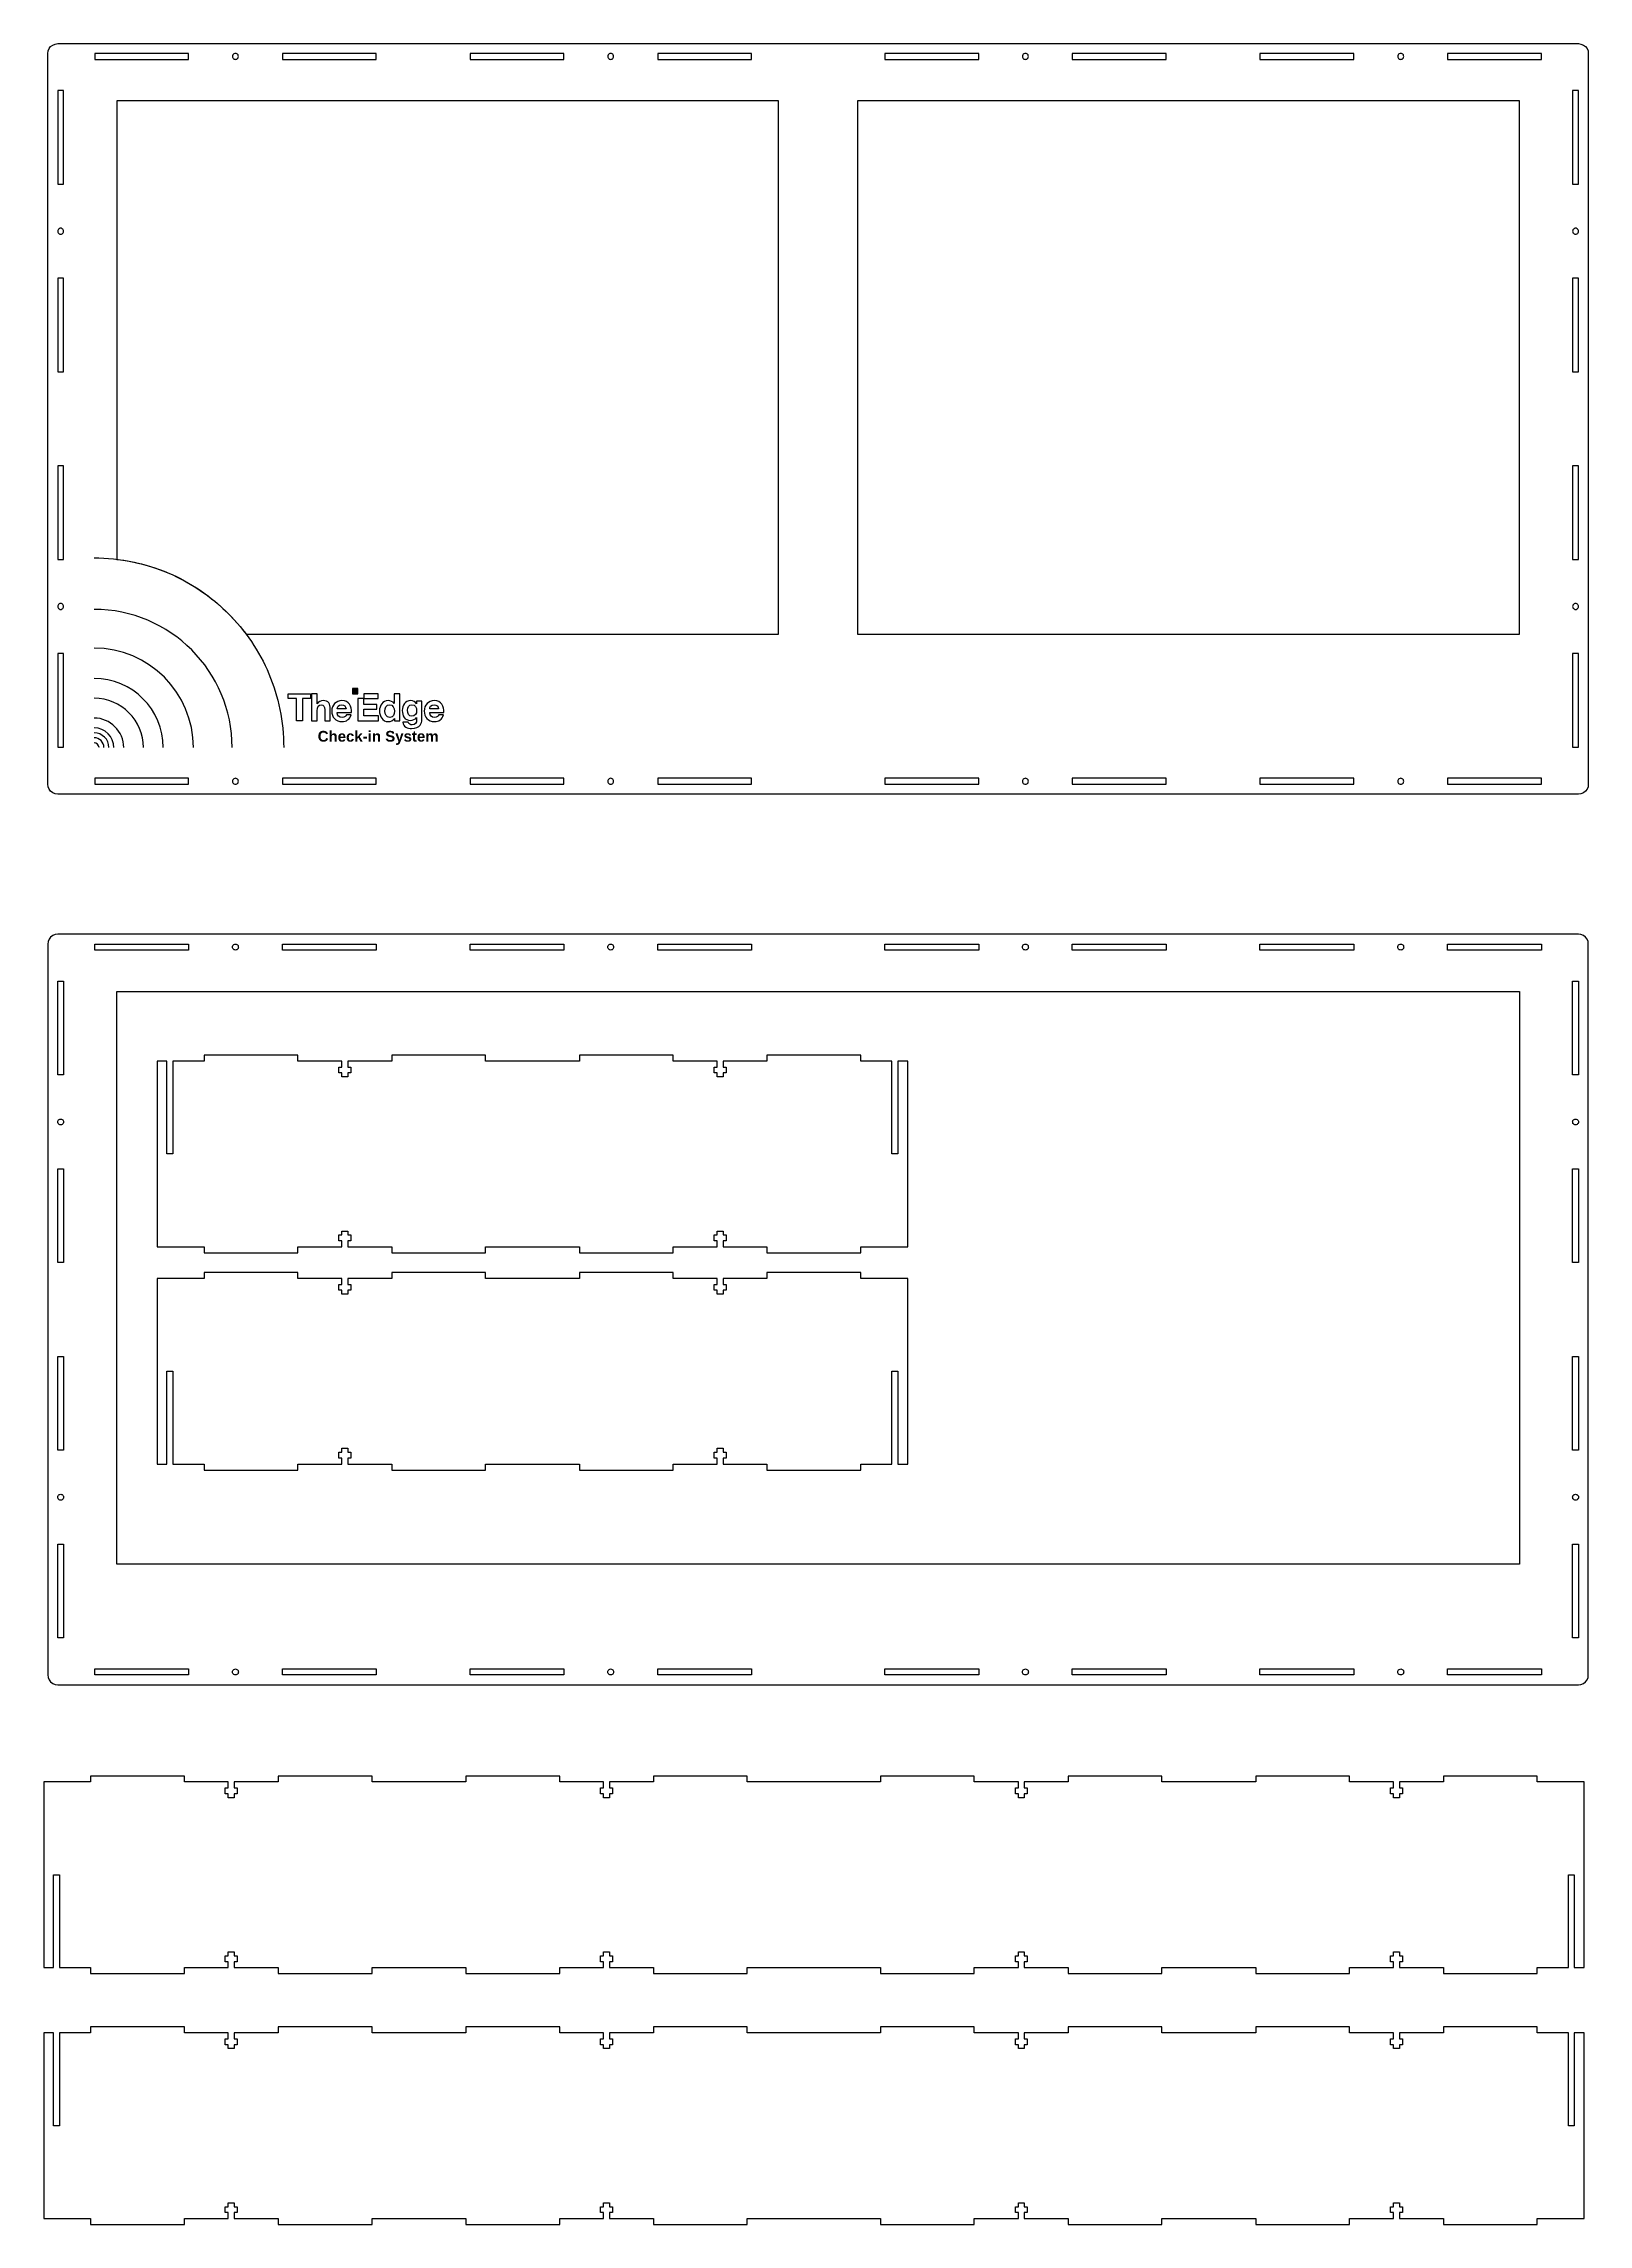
# Model space of a CAD drawing. Extents: x -286 to 496, y -403 to 701.
import ezdxf

# ---------------------------------------------------------------- set-up
doc = ezdxf.new("R2010")
doc.units = 0
doc.layers.add('LAYER_1', color=7, linetype='CONTINUOUS')

# ---------------------------------------------------------------- blocks, each defined once
blk = doc.blocks.new('BLOCK_2')
at = {"layer": 'LAYER_1', "color": 1}
blk.add_lwpolyline([(492.2, 320.7), (490.9, 320.6)], dxfattribs=at)
blk = doc.blocks.new('BLOCK_3')
at = {"layer": 'LAYER_1', "color": 1}
blk.add_lwpolyline([(490.9, 320.6), (-278.9, 320.6)], dxfattribs=at)
blk = doc.blocks.new('BLOCK_4')
at = {"layer": 'LAYER_1', "color": 1}
blk.add_lwpolyline([(-278.9, 320.6), (-280.2, 320.7)], dxfattribs=at)
blk = doc.blocks.new('BLOCK_5')
at = {"layer": 'LAYER_1', "color": 1}
blk.add_lwpolyline([(-280.2, 320.7), (-281.4, 321.2)], dxfattribs=at)
blk = doc.blocks.new('BLOCK_6')
at = {"layer": 'LAYER_1', "color": 1}
blk.add_lwpolyline([(-281.4, 321.2), (-282.5, 322)], dxfattribs=at)
blk = doc.blocks.new('BLOCK_7')
at = {"layer": 'LAYER_1', "color": 1}
blk.add_lwpolyline([(-282.5, 322), (-283.2, 323.1)], dxfattribs=at)
blk = doc.blocks.new('BLOCK_8')
at = {"layer": 'LAYER_1', "color": 1}
blk.add_lwpolyline([(-283.2, 323.1), (-283.7, 324.3)], dxfattribs=at)
blk = doc.blocks.new('BLOCK_9')
at = {"layer": 'LAYER_1', "color": 1}
blk.add_lwpolyline([(-283.7, 324.3), (-283.9, 325.6)], dxfattribs=at)
blk = doc.blocks.new('BLOCK_10')
at = {"layer": 'LAYER_1', "color": 1}
blk.add_lwpolyline([(-283.9, 325.6), (-283.9, 686)], dxfattribs=at)
blk = doc.blocks.new('BLOCK_11')
at = {"layer": 'LAYER_1', "color": 1}
blk.add_lwpolyline([(-283.9, 686), (-283.9, 695.5)], dxfattribs=at)
blk = doc.blocks.new('BLOCK_12')
at = {"layer": 'LAYER_1', "color": 1}
blk.add_lwpolyline([(-283.9, 695.5), (-283.7, 696.8)], dxfattribs=at)
blk = doc.blocks.new('BLOCK_13')
at = {"layer": 'LAYER_1', "color": 1}
blk.add_lwpolyline([(-283.7, 696.8), (-283.2, 698)], dxfattribs=at)
blk = doc.blocks.new('BLOCK_14')
at = {"layer": 'LAYER_1', "color": 1}
blk.add_lwpolyline([(-283.2, 698), (-282.5, 699)], dxfattribs=at)
blk = doc.blocks.new('BLOCK_15')
at = {"layer": 'LAYER_1', "color": 1}
blk.add_lwpolyline([(-282.5, 699), (-281.4, 699.8)], dxfattribs=at)
blk = doc.blocks.new('BLOCK_16')
at = {"layer": 'LAYER_1', "color": 1}
blk.add_lwpolyline([(-281.4, 699.8), (-280.2, 700.3)], dxfattribs=at)
blk = doc.blocks.new('BLOCK_17')
at = {"layer": 'LAYER_1', "color": 1}
blk.add_lwpolyline([(-280.2, 700.3), (-278.9, 700.5)], dxfattribs=at)
blk = doc.blocks.new('BLOCK_18')
at = {"layer": 'LAYER_1', "color": 1}
blk.add_lwpolyline([(-278.9, 700.5), (490.9, 700.5)], dxfattribs=at)
blk = doc.blocks.new('BLOCK_19')
at = {"layer": 'LAYER_1', "color": 1}
blk.add_lwpolyline([(490.9, 700.5), (492.2, 700.3)], dxfattribs=at)
blk = doc.blocks.new('BLOCK_20')
at = {"layer": 'LAYER_1', "color": 1}
blk.add_lwpolyline([(492.2, 700.3), (493.4, 699.8)], dxfattribs=at)
blk = doc.blocks.new('BLOCK_21')
at = {"layer": 'LAYER_1', "color": 1}
blk.add_lwpolyline([(493.4, 699.8), (494.5, 699)], dxfattribs=at)
blk = doc.blocks.new('BLOCK_22')
at = {"layer": 'LAYER_1', "color": 1}
blk.add_lwpolyline([(494.5, 699), (495.3, 698)], dxfattribs=at)
blk = doc.blocks.new('BLOCK_23')
at = {"layer": 'LAYER_1', "color": 1}
blk.add_lwpolyline([(495.3, 698), (495.8, 696.8)], dxfattribs=at)
blk = doc.blocks.new('BLOCK_24')
at = {"layer": 'LAYER_1', "color": 1}
blk.add_lwpolyline([(495.8, 696.8), (495.9, 695.5)], dxfattribs=at)
blk = doc.blocks.new('BLOCK_25')
at = {"layer": 'LAYER_1', "color": 1}
blk.add_lwpolyline([(495.9, 695.5), (495.9, 325.6)], dxfattribs=at)
blk = doc.blocks.new('BLOCK_26')
at = {"layer": 'LAYER_1', "color": 1}
blk.add_lwpolyline([(495.9, 325.6), (495.8, 324.3)], dxfattribs=at)
blk = doc.blocks.new('BLOCK_27')
at = {"layer": 'LAYER_1', "color": 1}
blk.add_lwpolyline([(495.8, 324.3), (495.3, 323.1)], dxfattribs=at)
blk = doc.blocks.new('BLOCK_28')
at = {"layer": 'LAYER_1', "color": 1}
blk.add_lwpolyline([(495.3, 323.1), (494.5, 322)], dxfattribs=at)
blk = doc.blocks.new('BLOCK_29')
at = {"layer": 'LAYER_1', "color": 1}
blk.add_lwpolyline([(494.5, 322), (493.4, 321.2)], dxfattribs=at)
blk = doc.blocks.new('BLOCK_30')
at = {"layer": 'LAYER_1', "color": 1}
blk.add_lwpolyline([(493.4, 321.2), (492.2, 320.7)], dxfattribs=at)
blk = doc.blocks.new('BLOCK_31')
at = {"layer": 'LAYER_1', "color": 1}
blk.add_lwpolyline([(-190.4, 327.5), (-190.4, 327.1)], dxfattribs=at)
blk = doc.blocks.new('BLOCK_32')
at = {"layer": 'LAYER_1', "color": 1}
blk.add_lwpolyline([(-190.4, 327.1), (-190.4, 326.7)], dxfattribs=at)
blk = doc.blocks.new('BLOCK_33')
at = {"layer": 'LAYER_1', "color": 1}
blk.add_lwpolyline([(-190.4, 326.7), (-190.2, 326.3)], dxfattribs=at)
blk = doc.blocks.new('BLOCK_34')
at = {"layer": 'LAYER_1', "color": 1}
blk.add_lwpolyline([(-190.2, 326.3), (-190, 326)], dxfattribs=at)
blk = doc.blocks.new('BLOCK_35')
at = {"layer": 'LAYER_1', "color": 1}
blk.add_lwpolyline([(-190, 326), (-189.7, 325.8)], dxfattribs=at)
blk = doc.blocks.new('BLOCK_36')
at = {"layer": 'LAYER_1', "color": 1}
blk.add_lwpolyline([(-189.7, 325.8), (-189.3, 325.6)], dxfattribs=at)
blk = doc.blocks.new('BLOCK_37')
at = {"layer": 'LAYER_1', "color": 1}
blk.add_lwpolyline([(-189.3, 325.6), (-188.9, 325.6)], dxfattribs=at)
blk = doc.blocks.new('BLOCK_38')
at = {"layer": 'LAYER_1', "color": 1}
blk.add_lwpolyline([(-188.9, 325.6), (-188.5, 325.6)], dxfattribs=at)
blk = doc.blocks.new('BLOCK_39')
at = {"layer": 'LAYER_1', "color": 1}
blk.add_lwpolyline([(-188.5, 325.6), (-188.2, 325.8)], dxfattribs=at)
blk = doc.blocks.new('BLOCK_40')
at = {"layer": 'LAYER_1', "color": 1}
blk.add_lwpolyline([(-188.2, 325.8), (-187.9, 326)], dxfattribs=at)
blk = doc.blocks.new('BLOCK_41')
at = {"layer": 'LAYER_1', "color": 1}
blk.add_lwpolyline([(-187.9, 326), (-187.6, 326.3)], dxfattribs=at)
blk = doc.blocks.new('BLOCK_42')
at = {"layer": 'LAYER_1', "color": 1}
blk.add_lwpolyline([(-187.6, 326.3), (-187.5, 326.7)], dxfattribs=at)
blk = doc.blocks.new('BLOCK_43')
at = {"layer": 'LAYER_1', "color": 1}
blk.add_lwpolyline([(-187.5, 326.7), (-187.4, 327.1)], dxfattribs=at)
blk = doc.blocks.new('BLOCK_44')
at = {"layer": 'LAYER_1', "color": 1}
blk.add_lwpolyline([(-187.4, 327.1), (-187.5, 327.5)], dxfattribs=at)
blk = doc.blocks.new('BLOCK_45')
at = {"layer": 'LAYER_1', "color": 1}
blk.add_lwpolyline([(-187.5, 327.5), (-187.6, 327.8)], dxfattribs=at)
blk = doc.blocks.new('BLOCK_46')
at = {"layer": 'LAYER_1', "color": 1}
blk.add_lwpolyline([(-187.6, 327.8), (-187.9, 328.1)], dxfattribs=at)
blk = doc.blocks.new('BLOCK_47')
at = {"layer": 'LAYER_1', "color": 1}
blk.add_lwpolyline([(-187.9, 328.1), (-188.2, 328.4)], dxfattribs=at)
blk = doc.blocks.new('BLOCK_48')
at = {"layer": 'LAYER_1', "color": 1}
blk.add_lwpolyline([(-188.2, 328.4), (-188.5, 328.5)], dxfattribs=at)
blk = doc.blocks.new('BLOCK_49')
at = {"layer": 'LAYER_1', "color": 1}
blk.add_lwpolyline([(-188.5, 328.5), (-188.9, 328.6)], dxfattribs=at)
blk = doc.blocks.new('BLOCK_50')
at = {"layer": 'LAYER_1', "color": 1}
blk.add_lwpolyline([(-188.9, 328.6), (-189.3, 328.5)], dxfattribs=at)
blk = doc.blocks.new('BLOCK_51')
at = {"layer": 'LAYER_1', "color": 1}
blk.add_lwpolyline([(-189.3, 328.5), (-189.7, 328.4)], dxfattribs=at)
blk = doc.blocks.new('BLOCK_52')
at = {"layer": 'LAYER_1', "color": 1}
blk.add_lwpolyline([(-189.7, 328.4), (-190, 328.1)], dxfattribs=at)
blk = doc.blocks.new('BLOCK_53')
at = {"layer": 'LAYER_1', "color": 1}
blk.add_lwpolyline([(-190, 328.1), (-190.2, 327.8)], dxfattribs=at)
blk = doc.blocks.new('BLOCK_54')
at = {"layer": 'LAYER_1', "color": 1}
blk.add_lwpolyline([(-190.2, 327.8), (-190.4, 327.5)], dxfattribs=at)
blk = doc.blocks.new('BLOCK_55')
at = {"layer": 'LAYER_1', "color": 1}
blk.add_lwpolyline([(-165.2, 328.6), (-165.2, 325.6)], dxfattribs=at)
blk = doc.blocks.new('BLOCK_56')
at = {"layer": 'LAYER_1', "color": 1}
blk.add_lwpolyline([(-165.2, 325.6), (-117.7, 325.6)], dxfattribs=at)
blk = doc.blocks.new('BLOCK_57')
at = {"layer": 'LAYER_1', "color": 1}
blk.add_lwpolyline([(-117.7, 325.6), (-117.7, 328.6)], dxfattribs=at)
blk = doc.blocks.new('BLOCK_58')
at = {"layer": 'LAYER_1', "color": 1}
blk.add_lwpolyline([(-117.7, 328.6), (-165.2, 328.6)], dxfattribs=at)
blk = doc.blocks.new('BLOCK_59')
at = {"layer": 'LAYER_1', "color": 1}
blk.add_lwpolyline([(-0.4, 327.5), (-0.5, 327.1)], dxfattribs=at)
blk = doc.blocks.new('BLOCK_60')
at = {"layer": 'LAYER_1', "color": 1}
blk.add_lwpolyline([(-0.5, 327.1), (-0.4, 326.7)], dxfattribs=at)
blk = doc.blocks.new('BLOCK_61')
at = {"layer": 'LAYER_1', "color": 1}
blk.add_lwpolyline([(-0.4, 326.7), (-0.3, 326.3)], dxfattribs=at)
blk = doc.blocks.new('BLOCK_62')
at = {"layer": 'LAYER_1', "color": 1}
blk.add_lwpolyline([(-0.3, 326.3), (0, 326)], dxfattribs=at)
blk = doc.blocks.new('BLOCK_63')
at = {"layer": 'LAYER_1', "color": 1}
blk.add_lwpolyline([(0, 326), (0.3, 325.8)], dxfattribs=at)
blk = doc.blocks.new('BLOCK_64')
at = {"layer": 'LAYER_1', "color": 1}
blk.add_lwpolyline([(0.3, 325.8), (0.6, 325.6)], dxfattribs=at)
blk = doc.blocks.new('BLOCK_65')
at = {"layer": 'LAYER_1', "color": 1}
blk.add_lwpolyline([(0.6, 325.6), (1, 325.6)], dxfattribs=at)
blk = doc.blocks.new('BLOCK_66')
at = {"layer": 'LAYER_1', "color": 1}
blk.add_lwpolyline([(1, 325.6), (1.4, 325.6)], dxfattribs=at)
blk = doc.blocks.new('BLOCK_67')
at = {"layer": 'LAYER_1', "color": 1}
blk.add_lwpolyline([(1.4, 325.6), (1.8, 325.8)], dxfattribs=at)
blk = doc.blocks.new('BLOCK_68')
at = {"layer": 'LAYER_1', "color": 1}
blk.add_lwpolyline([(1.8, 325.8), (2.1, 326)], dxfattribs=at)
blk = doc.blocks.new('BLOCK_69')
at = {"layer": 'LAYER_1', "color": 1}
blk.add_lwpolyline([(2.1, 326), (2.3, 326.3)], dxfattribs=at)
blk = doc.blocks.new('BLOCK_70')
at = {"layer": 'LAYER_1', "color": 1}
blk.add_lwpolyline([(2.3, 326.3), (2.5, 326.7)], dxfattribs=at)
blk = doc.blocks.new('BLOCK_71')
at = {"layer": 'LAYER_1', "color": 1}
blk.add_lwpolyline([(2.5, 326.7), (2.5, 327.1)], dxfattribs=at)
blk = doc.blocks.new('BLOCK_72')
at = {"layer": 'LAYER_1', "color": 1}
blk.add_lwpolyline([(2.5, 327.1), (2.5, 327.5)], dxfattribs=at)
blk = doc.blocks.new('BLOCK_73')
at = {"layer": 'LAYER_1', "color": 1}
blk.add_lwpolyline([(2.5, 327.5), (2.3, 327.8)], dxfattribs=at)
blk = doc.blocks.new('BLOCK_74')
at = {"layer": 'LAYER_1', "color": 1}
blk.add_lwpolyline([(2.3, 327.8), (2.1, 328.1)], dxfattribs=at)
blk = doc.blocks.new('BLOCK_75')
at = {"layer": 'LAYER_1', "color": 1}
blk.add_lwpolyline([(2.1, 328.1), (1.8, 328.4)], dxfattribs=at)
blk = doc.blocks.new('BLOCK_76')
at = {"layer": 'LAYER_1', "color": 1}
blk.add_lwpolyline([(1.8, 328.4), (1.4, 328.5)], dxfattribs=at)
blk = doc.blocks.new('BLOCK_77')
at = {"layer": 'LAYER_1', "color": 1}
blk.add_lwpolyline([(1.4, 328.5), (1, 328.6)], dxfattribs=at)
blk = doc.blocks.new('BLOCK_78')
at = {"layer": 'LAYER_1', "color": 1}
blk.add_lwpolyline([(1, 328.6), (0.6, 328.5)], dxfattribs=at)
blk = doc.blocks.new('BLOCK_79')
at = {"layer": 'LAYER_1', "color": 1}
blk.add_lwpolyline([(0.6, 328.5), (0.3, 328.4)], dxfattribs=at)
blk = doc.blocks.new('BLOCK_80')
at = {"layer": 'LAYER_1', "color": 1}
blk.add_lwpolyline([(0.3, 328.4), (0, 328.1)], dxfattribs=at)
blk = doc.blocks.new('BLOCK_81')
at = {"layer": 'LAYER_1', "color": 1}
blk.add_lwpolyline([(0, 328.1), (-0.3, 327.8)], dxfattribs=at)
blk = doc.blocks.new('BLOCK_82')
at = {"layer": 'LAYER_1', "color": 1}
blk.add_lwpolyline([(-0.3, 327.8), (-0.4, 327.5)], dxfattribs=at)
blk = doc.blocks.new('BLOCK_83')
at = {"layer": 'LAYER_1', "color": 1}
blk.add_lwpolyline([(24.8, 328.6), (24.8, 325.6)], dxfattribs=at)
blk = doc.blocks.new('BLOCK_84')
at = {"layer": 'LAYER_1', "color": 1}
blk.add_lwpolyline([(24.8, 325.6), (72.3, 325.6)], dxfattribs=at)
blk = doc.blocks.new('BLOCK_85')
at = {"layer": 'LAYER_1', "color": 1}
blk.add_lwpolyline([(72.3, 325.6), (72.3, 328.6)], dxfattribs=at)
blk = doc.blocks.new('BLOCK_86')
at = {"layer": 'LAYER_1', "color": 1}
blk.add_lwpolyline([(72.3, 328.6), (24.8, 328.6)], dxfattribs=at)
blk = doc.blocks.new('BLOCK_87')
at = {"layer": 'LAYER_1', "color": 1}
blk.add_lwpolyline([(212.4, 326.7), (212.5, 327.1)], dxfattribs=at)
blk = doc.blocks.new('BLOCK_88')
at = {"layer": 'LAYER_1', "color": 1}
blk.add_lwpolyline([(212.5, 327.1), (212.4, 327.5)], dxfattribs=at)
blk = doc.blocks.new('BLOCK_89')
at = {"layer": 'LAYER_1', "color": 1}
blk.add_lwpolyline([(212.4, 327.5), (212.3, 327.8)], dxfattribs=at)
blk = doc.blocks.new('BLOCK_90')
at = {"layer": 'LAYER_1', "color": 1}
blk.add_lwpolyline([(212.3, 327.8), (212.1, 328.1)], dxfattribs=at)
blk = doc.blocks.new('BLOCK_91')
at = {"layer": 'LAYER_1', "color": 1}
blk.add_lwpolyline([(212.1, 328.1), (211.7, 328.4)], dxfattribs=at)
blk = doc.blocks.new('BLOCK_92')
at = {"layer": 'LAYER_1', "color": 1}
blk.add_lwpolyline([(211.7, 328.4), (211.4, 328.5)], dxfattribs=at)
blk = doc.blocks.new('BLOCK_93')
at = {"layer": 'LAYER_1', "color": 1}
blk.add_lwpolyline([(211.4, 328.5), (211, 328.6)], dxfattribs=at)
blk = doc.blocks.new('BLOCK_94')
at = {"layer": 'LAYER_1', "color": 1}
blk.add_lwpolyline([(211, 328.6), (210.6, 328.5)], dxfattribs=at)
blk = doc.blocks.new('BLOCK_95')
at = {"layer": 'LAYER_1', "color": 1}
blk.add_lwpolyline([(210.6, 328.5), (210.2, 328.4)], dxfattribs=at)
blk = doc.blocks.new('BLOCK_96')
at = {"layer": 'LAYER_1', "color": 1}
blk.add_lwpolyline([(210.2, 328.4), (209.9, 328.1)], dxfattribs=at)
blk = doc.blocks.new('BLOCK_97')
at = {"layer": 'LAYER_1', "color": 1}
blk.add_lwpolyline([(209.9, 328.1), (209.7, 327.8)], dxfattribs=at)
blk = doc.blocks.new('BLOCK_98')
at = {"layer": 'LAYER_1', "color": 1}
blk.add_lwpolyline([(209.7, 327.8), (209.5, 327.5)], dxfattribs=at)
blk = doc.blocks.new('BLOCK_99')
at = {"layer": 'LAYER_1', "color": 1}
blk.add_lwpolyline([(209.5, 327.5), (209.5, 327.1)], dxfattribs=at)
blk = doc.blocks.new('BLOCK_100')
at = {"layer": 'LAYER_1', "color": 1}
blk.add_lwpolyline([(209.5, 327.1), (209.5, 326.7)], dxfattribs=at)
blk = doc.blocks.new('BLOCK_101')
at = {"layer": 'LAYER_1', "color": 1}
blk.add_lwpolyline([(209.5, 326.7), (209.7, 326.3)], dxfattribs=at)
blk = doc.blocks.new('BLOCK_102')
at = {"layer": 'LAYER_1', "color": 1}
blk.add_lwpolyline([(209.7, 326.3), (209.9, 326)], dxfattribs=at)
blk = doc.blocks.new('BLOCK_103')
at = {"layer": 'LAYER_1', "color": 1}
blk.add_lwpolyline([(209.9, 326), (210.2, 325.8)], dxfattribs=at)
blk = doc.blocks.new('BLOCK_104')
at = {"layer": 'LAYER_1', "color": 1}
blk.add_lwpolyline([(210.2, 325.8), (210.6, 325.6)], dxfattribs=at)
blk = doc.blocks.new('BLOCK_105')
at = {"layer": 'LAYER_1', "color": 1}
blk.add_lwpolyline([(210.6, 325.6), (211, 325.6)], dxfattribs=at)
blk = doc.blocks.new('BLOCK_106')
at = {"layer": 'LAYER_1', "color": 1}
blk.add_lwpolyline([(211, 325.6), (211.4, 325.6)], dxfattribs=at)
blk = doc.blocks.new('BLOCK_107')
at = {"layer": 'LAYER_1', "color": 1}
blk.add_lwpolyline([(211.4, 325.6), (211.7, 325.8)], dxfattribs=at)
blk = doc.blocks.new('BLOCK_108')
at = {"layer": 'LAYER_1', "color": 1}
blk.add_lwpolyline([(211.7, 325.8), (212.1, 326)], dxfattribs=at)
blk = doc.blocks.new('BLOCK_109')
at = {"layer": 'LAYER_1', "color": 1}
blk.add_lwpolyline([(212.1, 326), (212.3, 326.3)], dxfattribs=at)
blk = doc.blocks.new('BLOCK_110')
at = {"layer": 'LAYER_1', "color": 1}
blk.add_lwpolyline([(212.3, 326.3), (212.4, 326.7)], dxfattribs=at)
blk = doc.blocks.new('BLOCK_111')
at = {"layer": 'LAYER_1', "color": 1}
blk.add_lwpolyline([(234.7, 328.6), (234.7, 325.6)], dxfattribs=at)
blk = doc.blocks.new('BLOCK_112')
at = {"layer": 'LAYER_1', "color": 1}
blk.add_lwpolyline([(234.7, 325.6), (282.2, 325.6)], dxfattribs=at)
blk = doc.blocks.new('BLOCK_113')
at = {"layer": 'LAYER_1', "color": 1}
blk.add_lwpolyline([(282.2, 325.6), (282.2, 328.6)], dxfattribs=at)
blk = doc.blocks.new('BLOCK_114')
at = {"layer": 'LAYER_1', "color": 1}
blk.add_lwpolyline([(282.2, 328.6), (234.7, 328.6)], dxfattribs=at)
blk = doc.blocks.new('BLOCK_115')
at = {"layer": 'LAYER_1', "color": 1}
blk.add_lwpolyline([(399.5, 327.5), (399.5, 327.1)], dxfattribs=at)
blk = doc.blocks.new('BLOCK_116')
at = {"layer": 'LAYER_1', "color": 1}
blk.add_lwpolyline([(399.5, 327.1), (399.5, 326.7)], dxfattribs=at)
blk = doc.blocks.new('BLOCK_117')
at = {"layer": 'LAYER_1', "color": 1}
blk.add_lwpolyline([(399.5, 326.7), (399.7, 326.3)], dxfattribs=at)
blk = doc.blocks.new('BLOCK_118')
at = {"layer": 'LAYER_1', "color": 1}
blk.add_lwpolyline([(399.7, 326.3), (399.9, 326)], dxfattribs=at)
blk = doc.blocks.new('BLOCK_119')
at = {"layer": 'LAYER_1', "color": 1}
blk.add_lwpolyline([(399.9, 326), (400.2, 325.8)], dxfattribs=at)
blk = doc.blocks.new('BLOCK_120')
at = {"layer": 'LAYER_1', "color": 1}
blk.add_lwpolyline([(400.2, 325.8), (400.6, 325.6)], dxfattribs=at)
blk = doc.blocks.new('BLOCK_121')
at = {"layer": 'LAYER_1', "color": 1}
blk.add_lwpolyline([(400.6, 325.6), (401, 325.6)], dxfattribs=at)
blk = doc.blocks.new('BLOCK_122')
at = {"layer": 'LAYER_1', "color": 1}
blk.add_lwpolyline([(401, 325.6), (401.4, 325.6)], dxfattribs=at)
blk = doc.blocks.new('BLOCK_123')
at = {"layer": 'LAYER_1', "color": 1}
blk.add_lwpolyline([(401.4, 325.6), (401.7, 325.8)], dxfattribs=at)
blk = doc.blocks.new('BLOCK_124')
at = {"layer": 'LAYER_1', "color": 1}
blk.add_lwpolyline([(401.7, 325.8), (402, 326)], dxfattribs=at)
blk = doc.blocks.new('BLOCK_125')
at = {"layer": 'LAYER_1', "color": 1}
blk.add_lwpolyline([(402, 326), (402.3, 326.3)], dxfattribs=at)
blk = doc.blocks.new('BLOCK_126')
at = {"layer": 'LAYER_1', "color": 1}
blk.add_lwpolyline([(402.3, 326.3), (402.4, 326.7)], dxfattribs=at)
blk = doc.blocks.new('BLOCK_127')
at = {"layer": 'LAYER_1', "color": 1}
blk.add_lwpolyline([(402.4, 326.7), (402.5, 327.1)], dxfattribs=at)
blk = doc.blocks.new('BLOCK_128')
at = {"layer": 'LAYER_1', "color": 1}
blk.add_lwpolyline([(402.5, 327.1), (402.4, 327.5)], dxfattribs=at)
blk = doc.blocks.new('BLOCK_129')
at = {"layer": 'LAYER_1', "color": 1}
blk.add_lwpolyline([(402.4, 327.5), (402.3, 327.8)], dxfattribs=at)
blk = doc.blocks.new('BLOCK_130')
at = {"layer": 'LAYER_1', "color": 1}
blk.add_lwpolyline([(402.3, 327.8), (402, 328.1)], dxfattribs=at)
blk = doc.blocks.new('BLOCK_131')
at = {"layer": 'LAYER_1', "color": 1}
blk.add_lwpolyline([(402, 328.1), (401.7, 328.4)], dxfattribs=at)
blk = doc.blocks.new('BLOCK_132')
at = {"layer": 'LAYER_1', "color": 1}
blk.add_lwpolyline([(401.7, 328.4), (401.4, 328.5)], dxfattribs=at)
blk = doc.blocks.new('BLOCK_133')
at = {"layer": 'LAYER_1', "color": 1}
blk.add_lwpolyline([(401.4, 328.5), (401, 328.6)], dxfattribs=at)
blk = doc.blocks.new('BLOCK_134')
at = {"layer": 'LAYER_1', "color": 1}
blk.add_lwpolyline([(401, 328.6), (400.6, 328.5)], dxfattribs=at)
blk = doc.blocks.new('BLOCK_135')
at = {"layer": 'LAYER_1', "color": 1}
blk.add_lwpolyline([(400.6, 328.5), (400.2, 328.4)], dxfattribs=at)
blk = doc.blocks.new('BLOCK_136')
at = {"layer": 'LAYER_1', "color": 1}
blk.add_lwpolyline([(400.2, 328.4), (399.9, 328.1)], dxfattribs=at)
blk = doc.blocks.new('BLOCK_137')
at = {"layer": 'LAYER_1', "color": 1}
blk.add_lwpolyline([(399.9, 328.1), (399.7, 327.8)], dxfattribs=at)
blk = doc.blocks.new('BLOCK_138')
at = {"layer": 'LAYER_1', "color": 1}
blk.add_lwpolyline([(399.7, 327.8), (399.5, 327.5)], dxfattribs=at)
blk = doc.blocks.new('BLOCK_139')
at = {"layer": 'LAYER_1', "color": 1}
blk.add_lwpolyline([(424.7, 328.6), (424.7, 325.6)], dxfattribs=at)
blk = doc.blocks.new('BLOCK_140')
at = {"layer": 'LAYER_1', "color": 1}
blk.add_lwpolyline([(424.7, 325.6), (472.2, 325.6)], dxfattribs=at)
blk = doc.blocks.new('BLOCK_141')
at = {"layer": 'LAYER_1', "color": 1}
blk.add_lwpolyline([(472.2, 325.6), (472.2, 328.6)], dxfattribs=at)
blk = doc.blocks.new('BLOCK_142')
at = {"layer": 'LAYER_1', "color": 1}
blk.add_lwpolyline([(472.2, 328.6), (424.7, 328.6)], dxfattribs=at)
blk = doc.blocks.new('BLOCK_143')
at = {"layer": 'LAYER_1', "color": 1}
blk.add_lwpolyline([(-277, 417), (-277.4, 417.1)], dxfattribs=at)
blk = doc.blocks.new('BLOCK_144')
at = {"layer": 'LAYER_1', "color": 1}
blk.add_lwpolyline([(-277.4, 417.1), (-277.8, 417)], dxfattribs=at)
blk = doc.blocks.new('BLOCK_145')
at = {"layer": 'LAYER_1', "color": 1}
blk.add_lwpolyline([(-277.8, 417), (-278.2, 416.9)], dxfattribs=at)
blk = doc.blocks.new('BLOCK_146')
at = {"layer": 'LAYER_1', "color": 1}
blk.add_lwpolyline([(-278.2, 416.9), (-278.5, 416.6)], dxfattribs=at)
blk = doc.blocks.new('BLOCK_147')
at = {"layer": 'LAYER_1', "color": 1}
blk.add_lwpolyline([(-278.5, 416.6), (-278.7, 416.3)], dxfattribs=at)
blk = doc.blocks.new('BLOCK_148')
at = {"layer": 'LAYER_1', "color": 1}
blk.add_lwpolyline([(-278.7, 416.3), (-278.9, 415.9)], dxfattribs=at)
blk = doc.blocks.new('BLOCK_149')
at = {"layer": 'LAYER_1', "color": 1}
blk.add_lwpolyline([(-278.9, 415.9), (-278.9, 415.6)], dxfattribs=at)
blk = doc.blocks.new('BLOCK_150')
at = {"layer": 'LAYER_1', "color": 1}
blk.add_lwpolyline([(-278.9, 415.6), (-278.9, 415.2)], dxfattribs=at)
blk = doc.blocks.new('BLOCK_151')
at = {"layer": 'LAYER_1', "color": 1}
blk.add_lwpolyline([(-278.9, 415.2), (-278.7, 414.8)], dxfattribs=at)
blk = doc.blocks.new('BLOCK_152')
at = {"layer": 'LAYER_1', "color": 1}
blk.add_lwpolyline([(-278.7, 414.8), (-278.5, 414.5)], dxfattribs=at)
blk = doc.blocks.new('BLOCK_153')
at = {"layer": 'LAYER_1', "color": 1}
blk.add_lwpolyline([(-278.5, 414.5), (-278.2, 414.3)], dxfattribs=at)
blk = doc.blocks.new('BLOCK_154')
at = {"layer": 'LAYER_1', "color": 1}
blk.add_lwpolyline([(-278.2, 414.3), (-277.8, 414.1)], dxfattribs=at)
blk = doc.blocks.new('BLOCK_155')
at = {"layer": 'LAYER_1', "color": 1}
blk.add_lwpolyline([(-277.8, 414.1), (-277.4, 414.1)], dxfattribs=at)
blk = doc.blocks.new('BLOCK_156')
at = {"layer": 'LAYER_1', "color": 1}
blk.add_lwpolyline([(-277.4, 414.1), (-277, 414.1)], dxfattribs=at)
blk = doc.blocks.new('BLOCK_157')
at = {"layer": 'LAYER_1', "color": 1}
blk.add_lwpolyline([(-277, 414.1), (-276.7, 414.3)], dxfattribs=at)
blk = doc.blocks.new('BLOCK_158')
at = {"layer": 'LAYER_1', "color": 1}
blk.add_lwpolyline([(-276.7, 414.3), (-276.4, 414.5)], dxfattribs=at)
blk = doc.blocks.new('BLOCK_159')
at = {"layer": 'LAYER_1', "color": 1}
blk.add_lwpolyline([(-276.4, 414.5), (-276.1, 414.8)], dxfattribs=at)
blk = doc.blocks.new('BLOCK_160')
at = {"layer": 'LAYER_1', "color": 1}
blk.add_lwpolyline([(-276.1, 414.8), (-276, 415.2)], dxfattribs=at)
blk = doc.blocks.new('BLOCK_161')
at = {"layer": 'LAYER_1', "color": 1}
blk.add_lwpolyline([(-276, 415.2), (-275.9, 415.6)], dxfattribs=at)
blk = doc.blocks.new('BLOCK_162')
at = {"layer": 'LAYER_1', "color": 1}
blk.add_lwpolyline([(-275.9, 415.6), (-276, 415.9)], dxfattribs=at)
blk = doc.blocks.new('BLOCK_163')
at = {"layer": 'LAYER_1', "color": 1}
blk.add_lwpolyline([(-276, 415.9), (-276.1, 416.3)], dxfattribs=at)
blk = doc.blocks.new('BLOCK_164')
at = {"layer": 'LAYER_1', "color": 1}
blk.add_lwpolyline([(-276.1, 416.3), (-276.4, 416.6)], dxfattribs=at)
blk = doc.blocks.new('BLOCK_165')
at = {"layer": 'LAYER_1', "color": 1}
blk.add_lwpolyline([(-276.4, 416.6), (-276.7, 416.9)], dxfattribs=at)
blk = doc.blocks.new('BLOCK_166')
at = {"layer": 'LAYER_1', "color": 1}
blk.add_lwpolyline([(-276.7, 416.9), (-277, 417)], dxfattribs=at)
blk = doc.blocks.new('BLOCK_167')
at = {"layer": 'LAYER_1', "color": 1}
blk.add_lwpolyline([(-278.9, 486.8), (-278.9, 439.3)], dxfattribs=at)
blk = doc.blocks.new('BLOCK_168')
at = {"layer": 'LAYER_1', "color": 1}
blk.add_lwpolyline([(-278.9, 439.3), (-275.9, 439.3)], dxfattribs=at)
blk = doc.blocks.new('BLOCK_169')
at = {"layer": 'LAYER_1', "color": 1}
blk.add_lwpolyline([(-275.9, 439.3), (-275.9, 486.8)], dxfattribs=at)
blk = doc.blocks.new('BLOCK_170')
at = {"layer": 'LAYER_1', "color": 1}
blk.add_lwpolyline([(-275.9, 486.8), (-278.9, 486.8)], dxfattribs=at)
blk = doc.blocks.new('BLOCK_171')
at = {"layer": 'LAYER_1', "color": 1}
blk.add_lwpolyline([(-278.9, 676.8), (-278.9, 629.3)], dxfattribs=at)
blk = doc.blocks.new('BLOCK_172')
at = {"layer": 'LAYER_1', "color": 1}
blk.add_lwpolyline([(-278.9, 629.3), (-275.9, 629.3)], dxfattribs=at)
blk = doc.blocks.new('BLOCK_173')
at = {"layer": 'LAYER_1', "color": 1}
blk.add_lwpolyline([(-275.9, 629.3), (-275.9, 676.8)], dxfattribs=at)
blk = doc.blocks.new('BLOCK_174')
at = {"layer": 'LAYER_1', "color": 1}
blk.add_lwpolyline([(-275.9, 676.8), (-278.9, 676.8)], dxfattribs=at)
blk = doc.blocks.new('BLOCK_175')
at = {"layer": 'LAYER_1', "color": 1}
blk.add_lwpolyline([(-260.2, 695.5), (-260.2, 692.5)], dxfattribs=at)
blk = doc.blocks.new('BLOCK_176')
at = {"layer": 'LAYER_1', "color": 1}
blk.add_lwpolyline([(-260.2, 692.5), (-212.7, 692.5)], dxfattribs=at)
blk = doc.blocks.new('BLOCK_177')
at = {"layer": 'LAYER_1', "color": 1}
blk.add_lwpolyline([(-212.7, 692.5), (-212.7, 695.5)], dxfattribs=at)
blk = doc.blocks.new('BLOCK_178')
at = {"layer": 'LAYER_1', "color": 1}
blk.add_lwpolyline([(-212.7, 695.5), (-260.2, 695.5)], dxfattribs=at)
blk = doc.blocks.new('BLOCK_179')
at = {"layer": 'LAYER_1', "color": 1}
blk.add_lwpolyline([(490.9, 486.8), (487.9, 486.8)], dxfattribs=at)
blk = doc.blocks.new('BLOCK_180')
at = {"layer": 'LAYER_1', "color": 1}
blk.add_lwpolyline([(487.9, 486.8), (487.9, 439.3)], dxfattribs=at)
blk = doc.blocks.new('BLOCK_181')
at = {"layer": 'LAYER_1', "color": 1}
blk.add_lwpolyline([(487.9, 439.3), (490.9, 439.3)], dxfattribs=at)
blk = doc.blocks.new('BLOCK_182')
at = {"layer": 'LAYER_1', "color": 1}
blk.add_lwpolyline([(490.9, 439.3), (490.9, 486.8)], dxfattribs=at)
blk = doc.blocks.new('BLOCK_183')
at = {"layer": 'LAYER_1', "color": 1}
blk.add_lwpolyline([(490.9, 415.2), (490.9, 415.6)], dxfattribs=at)
blk = doc.blocks.new('BLOCK_184')
at = {"layer": 'LAYER_1', "color": 1}
blk.add_lwpolyline([(490.9, 415.6), (490.9, 415.9)], dxfattribs=at)
blk = doc.blocks.new('BLOCK_185')
at = {"layer": 'LAYER_1', "color": 1}
blk.add_lwpolyline([(490.9, 415.9), (490.7, 416.3)], dxfattribs=at)
blk = doc.blocks.new('BLOCK_186')
at = {"layer": 'LAYER_1', "color": 1}
blk.add_lwpolyline([(490.7, 416.3), (490.5, 416.6)], dxfattribs=at)
blk = doc.blocks.new('BLOCK_187')
at = {"layer": 'LAYER_1', "color": 1}
blk.add_lwpolyline([(490.5, 416.6), (490.2, 416.9)], dxfattribs=at)
blk = doc.blocks.new('BLOCK_188')
at = {"layer": 'LAYER_1', "color": 1}
blk.add_lwpolyline([(490.2, 416.9), (489.8, 417)], dxfattribs=at)
blk = doc.blocks.new('BLOCK_189')
at = {"layer": 'LAYER_1', "color": 1}
blk.add_lwpolyline([(489.8, 417), (489.4, 417.1)], dxfattribs=at)
blk = doc.blocks.new('BLOCK_190')
at = {"layer": 'LAYER_1', "color": 1}
blk.add_lwpolyline([(489.4, 417.1), (489.1, 417)], dxfattribs=at)
blk = doc.blocks.new('BLOCK_191')
at = {"layer": 'LAYER_1', "color": 1}
blk.add_lwpolyline([(489.1, 417), (488.7, 416.9)], dxfattribs=at)
blk = doc.blocks.new('BLOCK_192')
at = {"layer": 'LAYER_1', "color": 1}
blk.add_lwpolyline([(488.7, 416.9), (488.4, 416.6)], dxfattribs=at)
blk = doc.blocks.new('BLOCK_193')
at = {"layer": 'LAYER_1', "color": 1}
blk.add_lwpolyline([(488.4, 416.6), (488.1, 416.3)], dxfattribs=at)
blk = doc.blocks.new('BLOCK_194')
at = {"layer": 'LAYER_1', "color": 1}
blk.add_lwpolyline([(488.1, 416.3), (488, 415.9)], dxfattribs=at)
blk = doc.blocks.new('BLOCK_195')
at = {"layer": 'LAYER_1', "color": 1}
blk.add_lwpolyline([(488, 415.9), (487.9, 415.6)], dxfattribs=at)
blk = doc.blocks.new('BLOCK_196')
at = {"layer": 'LAYER_1', "color": 1}
blk.add_lwpolyline([(487.9, 415.6), (488, 415.2)], dxfattribs=at)
blk = doc.blocks.new('BLOCK_197')
at = {"layer": 'LAYER_1', "color": 1}
blk.add_lwpolyline([(488, 415.2), (488.1, 414.8)], dxfattribs=at)
blk = doc.blocks.new('BLOCK_198')
at = {"layer": 'LAYER_1', "color": 1}
blk.add_lwpolyline([(488.1, 414.8), (488.4, 414.5)], dxfattribs=at)
blk = doc.blocks.new('BLOCK_199')
at = {"layer": 'LAYER_1', "color": 1}
blk.add_lwpolyline([(488.4, 414.5), (488.7, 414.3)], dxfattribs=at)
blk = doc.blocks.new('BLOCK_200')
at = {"layer": 'LAYER_1', "color": 1}
blk.add_lwpolyline([(488.7, 414.3), (489.1, 414.1)], dxfattribs=at)
blk = doc.blocks.new('BLOCK_201')
at = {"layer": 'LAYER_1', "color": 1}
blk.add_lwpolyline([(489.1, 414.1), (489.4, 414.1)], dxfattribs=at)
blk = doc.blocks.new('BLOCK_202')
at = {"layer": 'LAYER_1', "color": 1}
blk.add_lwpolyline([(489.4, 414.1), (489.8, 414.1)], dxfattribs=at)
blk = doc.blocks.new('BLOCK_203')
at = {"layer": 'LAYER_1', "color": 1}
blk.add_lwpolyline([(489.8, 414.1), (490.2, 414.3)], dxfattribs=at)
blk = doc.blocks.new('BLOCK_204')
at = {"layer": 'LAYER_1', "color": 1}
blk.add_lwpolyline([(490.2, 414.3), (490.5, 414.5)], dxfattribs=at)
blk = doc.blocks.new('BLOCK_205')
at = {"layer": 'LAYER_1', "color": 1}
blk.add_lwpolyline([(490.5, 414.5), (490.7, 414.8)], dxfattribs=at)
blk = doc.blocks.new('BLOCK_206')
at = {"layer": 'LAYER_1', "color": 1}
blk.add_lwpolyline([(490.7, 414.8), (490.9, 415.2)], dxfattribs=at)
blk = doc.blocks.new('BLOCK_207')
at = {"layer": 'LAYER_1', "color": 1}
blk.add_lwpolyline([(490.9, 534.3), (490.9, 581.8)], dxfattribs=at)
blk = doc.blocks.new('BLOCK_208')
at = {"layer": 'LAYER_1', "color": 1}
blk.add_lwpolyline([(490.9, 581.8), (487.9, 581.8)], dxfattribs=at)
blk = doc.blocks.new('BLOCK_209')
at = {"layer": 'LAYER_1', "color": 1}
blk.add_lwpolyline([(487.9, 581.8), (487.9, 534.3)], dxfattribs=at)
blk = doc.blocks.new('BLOCK_210')
at = {"layer": 'LAYER_1', "color": 1}
blk.add_lwpolyline([(487.9, 534.3), (490.9, 534.3)], dxfattribs=at)
blk = doc.blocks.new('BLOCK_211')
at = {"layer": 'LAYER_1', "color": 1}
blk.add_lwpolyline([(488, 605.9), (487.9, 605.5)], dxfattribs=at)
blk = doc.blocks.new('BLOCK_212')
at = {"layer": 'LAYER_1', "color": 1}
blk.add_lwpolyline([(487.9, 605.5), (488, 605.1)], dxfattribs=at)
blk = doc.blocks.new('BLOCK_213')
at = {"layer": 'LAYER_1', "color": 1}
blk.add_lwpolyline([(488, 605.1), (488.1, 604.8)], dxfattribs=at)
blk = doc.blocks.new('BLOCK_214')
at = {"layer": 'LAYER_1', "color": 1}
blk.add_lwpolyline([(488.1, 604.8), (488.4, 604.5)], dxfattribs=at)
blk = doc.blocks.new('BLOCK_215')
at = {"layer": 'LAYER_1', "color": 1}
blk.add_lwpolyline([(488.4, 604.5), (488.7, 604.2)], dxfattribs=at)
blk = doc.blocks.new('BLOCK_216')
at = {"layer": 'LAYER_1', "color": 1}
blk.add_lwpolyline([(488.7, 604.2), (489.1, 604.1)], dxfattribs=at)
blk = doc.blocks.new('BLOCK_217')
at = {"layer": 'LAYER_1', "color": 1}
blk.add_lwpolyline([(489.1, 604.1), (489.4, 604)], dxfattribs=at)
blk = doc.blocks.new('BLOCK_218')
at = {"layer": 'LAYER_1', "color": 1}
blk.add_lwpolyline([(489.4, 604), (489.8, 604.1)], dxfattribs=at)
blk = doc.blocks.new('BLOCK_219')
at = {"layer": 'LAYER_1', "color": 1}
blk.add_lwpolyline([(489.8, 604.1), (490.2, 604.2)], dxfattribs=at)
blk = doc.blocks.new('BLOCK_220')
at = {"layer": 'LAYER_1', "color": 1}
blk.add_lwpolyline([(490.2, 604.2), (490.5, 604.5)], dxfattribs=at)
blk = doc.blocks.new('BLOCK_221')
at = {"layer": 'LAYER_1', "color": 1}
blk.add_lwpolyline([(490.5, 604.5), (490.7, 604.8)], dxfattribs=at)
blk = doc.blocks.new('BLOCK_222')
at = {"layer": 'LAYER_1', "color": 1}
blk.add_lwpolyline([(490.7, 604.8), (490.9, 605.1)], dxfattribs=at)
blk = doc.blocks.new('BLOCK_223')
at = {"layer": 'LAYER_1', "color": 1}
blk.add_lwpolyline([(490.9, 605.1), (490.9, 605.5)], dxfattribs=at)
blk = doc.blocks.new('BLOCK_224')
at = {"layer": 'LAYER_1', "color": 1}
blk.add_lwpolyline([(490.9, 605.5), (490.9, 605.9)], dxfattribs=at)
blk = doc.blocks.new('BLOCK_225')
at = {"layer": 'LAYER_1', "color": 1}
blk.add_lwpolyline([(490.9, 605.9), (490.7, 606.3)], dxfattribs=at)
blk = doc.blocks.new('BLOCK_226')
at = {"layer": 'LAYER_1', "color": 1}
blk.add_lwpolyline([(490.7, 606.3), (490.5, 606.6)], dxfattribs=at)
blk = doc.blocks.new('BLOCK_227')
at = {"layer": 'LAYER_1', "color": 1}
blk.add_lwpolyline([(490.5, 606.6), (490.2, 606.8)], dxfattribs=at)
blk = doc.blocks.new('BLOCK_228')
at = {"layer": 'LAYER_1', "color": 1}
blk.add_lwpolyline([(490.2, 606.8), (489.8, 607)], dxfattribs=at)
blk = doc.blocks.new('BLOCK_229')
at = {"layer": 'LAYER_1', "color": 1}
blk.add_lwpolyline([(489.8, 607), (489.4, 607)], dxfattribs=at)
blk = doc.blocks.new('BLOCK_230')
at = {"layer": 'LAYER_1', "color": 1}
blk.add_lwpolyline([(489.4, 607), (489.1, 607)], dxfattribs=at)
blk = doc.blocks.new('BLOCK_231')
at = {"layer": 'LAYER_1', "color": 1}
blk.add_lwpolyline([(489.1, 607), (488.7, 606.8)], dxfattribs=at)
blk = doc.blocks.new('BLOCK_232')
at = {"layer": 'LAYER_1', "color": 1}
blk.add_lwpolyline([(488.7, 606.8), (488.4, 606.6)], dxfattribs=at)
blk = doc.blocks.new('BLOCK_233')
at = {"layer": 'LAYER_1', "color": 1}
blk.add_lwpolyline([(488.4, 606.6), (488.1, 606.3)], dxfattribs=at)
blk = doc.blocks.new('BLOCK_234')
at = {"layer": 'LAYER_1', "color": 1}
blk.add_lwpolyline([(488.1, 606.3), (488, 605.9)], dxfattribs=at)
blk = doc.blocks.new('BLOCK_235')
at = {"layer": 'LAYER_1', "color": 1}
blk.add_lwpolyline([(490.9, 629.3), (490.9, 676.8)], dxfattribs=at)
blk = doc.blocks.new('BLOCK_236')
at = {"layer": 'LAYER_1', "color": 1}
blk.add_lwpolyline([(490.9, 676.8), (487.9, 676.8)], dxfattribs=at)
blk = doc.blocks.new('BLOCK_237')
at = {"layer": 'LAYER_1', "color": 1}
blk.add_lwpolyline([(487.9, 676.8), (487.9, 629.3)], dxfattribs=at)
blk = doc.blocks.new('BLOCK_238')
at = {"layer": 'LAYER_1', "color": 1}
blk.add_lwpolyline([(487.9, 629.3), (490.9, 629.3)], dxfattribs=at)
blk = doc.blocks.new('BLOCK_239')
at = {"layer": 'LAYER_1', "color": 1}
blk.add_lwpolyline([(461, 401.6), (461, 671.5)], dxfattribs=at)
blk = doc.blocks.new('BLOCK_240')
at = {"layer": 'LAYER_1', "color": 1}
blk.add_lwpolyline([(461, 671.5), (126, 671.5)], dxfattribs=at)
blk = doc.blocks.new('BLOCK_241')
at = {"layer": 'LAYER_1', "color": 1}
blk.add_lwpolyline([(126, 671.5), (126, 401.6)], dxfattribs=at)
blk = doc.blocks.new('BLOCK_242')
at = {"layer": 'LAYER_1', "color": 1}
blk.add_lwpolyline([(126, 401.6), (461, 401.6)], dxfattribs=at)
blk = doc.blocks.new('BLOCK_243')
at = {"layer": 'LAYER_1', "color": 1}
blk.add_lwpolyline([(472.2, 695.5), (424.7, 695.5)], dxfattribs=at)
blk = doc.blocks.new('BLOCK_244')
at = {"layer": 'LAYER_1', "color": 1}
blk.add_lwpolyline([(424.7, 695.5), (424.7, 692.5)], dxfattribs=at)
blk = doc.blocks.new('BLOCK_245')
at = {"layer": 'LAYER_1', "color": 1}
blk.add_lwpolyline([(424.7, 692.5), (472.2, 692.5)], dxfattribs=at)
blk = doc.blocks.new('BLOCK_246')
at = {"layer": 'LAYER_1', "color": 1}
blk.add_lwpolyline([(472.2, 692.5), (472.2, 695.5)], dxfattribs=at)
blk = doc.blocks.new('BLOCK_247')
at = {"layer": 'LAYER_1', "color": 1}
blk.add_lwpolyline([(187.3, 692.5), (187.3, 695.5)], dxfattribs=at)
blk = doc.blocks.new('BLOCK_248')
at = {"layer": 'LAYER_1', "color": 1}
blk.add_lwpolyline([(187.3, 695.5), (139.8, 695.5)], dxfattribs=at)
blk = doc.blocks.new('BLOCK_249')
at = {"layer": 'LAYER_1', "color": 1}
blk.add_lwpolyline([(139.8, 695.5), (139.8, 692.5)], dxfattribs=at)
blk = doc.blocks.new('BLOCK_250')
at = {"layer": 'LAYER_1', "color": 1}
blk.add_lwpolyline([(139.8, 692.5), (187.3, 692.5)], dxfattribs=at)
blk = doc.blocks.new('BLOCK_251')
at = {"layer": 'LAYER_1', "color": 1}
blk.add_lwpolyline([(401.4, 695.5), (401, 695.5)], dxfattribs=at)
blk = doc.blocks.new('BLOCK_252')
at = {"layer": 'LAYER_1', "color": 1}
blk.add_lwpolyline([(401, 695.5), (400.6, 695.5)], dxfattribs=at)
blk = doc.blocks.new('BLOCK_253')
at = {"layer": 'LAYER_1', "color": 1}
blk.add_lwpolyline([(400.6, 695.5), (400.2, 695.3)], dxfattribs=at)
blk = doc.blocks.new('BLOCK_254')
at = {"layer": 'LAYER_1', "color": 1}
blk.add_lwpolyline([(400.2, 695.3), (399.9, 695.1)], dxfattribs=at)
blk = doc.blocks.new('BLOCK_255')
at = {"layer": 'LAYER_1', "color": 1}
blk.add_lwpolyline([(399.9, 695.1), (399.7, 694.8)], dxfattribs=at)
blk = doc.blocks.new('BLOCK_256')
at = {"layer": 'LAYER_1', "color": 1}
blk.add_lwpolyline([(399.7, 694.8), (399.5, 694.4)], dxfattribs=at)
blk = doc.blocks.new('BLOCK_257')
at = {"layer": 'LAYER_1', "color": 1}
blk.add_lwpolyline([(399.5, 694.4), (399.5, 694)], dxfattribs=at)
blk = doc.blocks.new('BLOCK_258')
at = {"layer": 'LAYER_1', "color": 1}
blk.add_lwpolyline([(399.5, 694), (399.5, 693.6)], dxfattribs=at)
blk = doc.blocks.new('BLOCK_259')
at = {"layer": 'LAYER_1', "color": 1}
blk.add_lwpolyline([(399.5, 693.6), (399.7, 693.3)], dxfattribs=at)
blk = doc.blocks.new('BLOCK_260')
at = {"layer": 'LAYER_1', "color": 1}
blk.add_lwpolyline([(399.7, 693.3), (399.9, 692.9)], dxfattribs=at)
blk = doc.blocks.new('BLOCK_261')
at = {"layer": 'LAYER_1', "color": 1}
blk.add_lwpolyline([(399.9, 692.9), (400.2, 692.7)], dxfattribs=at)
blk = doc.blocks.new('BLOCK_262')
at = {"layer": 'LAYER_1', "color": 1}
blk.add_lwpolyline([(400.2, 692.7), (400.6, 692.6)], dxfattribs=at)
blk = doc.blocks.new('BLOCK_263')
at = {"layer": 'LAYER_1', "color": 1}
blk.add_lwpolyline([(400.6, 692.6), (401, 692.5)], dxfattribs=at)
blk = doc.blocks.new('BLOCK_264')
at = {"layer": 'LAYER_1', "color": 1}
blk.add_lwpolyline([(401, 692.5), (401.4, 692.6)], dxfattribs=at)
blk = doc.blocks.new('BLOCK_265')
at = {"layer": 'LAYER_1', "color": 1}
blk.add_lwpolyline([(401.4, 692.6), (401.7, 692.7)], dxfattribs=at)
blk = doc.blocks.new('BLOCK_266')
at = {"layer": 'LAYER_1', "color": 1}
blk.add_lwpolyline([(401.7, 692.7), (402, 692.9)], dxfattribs=at)
blk = doc.blocks.new('BLOCK_267')
at = {"layer": 'LAYER_1', "color": 1}
blk.add_lwpolyline([(402, 692.9), (402.3, 693.3)], dxfattribs=at)
blk = doc.blocks.new('BLOCK_268')
at = {"layer": 'LAYER_1', "color": 1}
blk.add_lwpolyline([(402.3, 693.3), (402.4, 693.6)], dxfattribs=at)
blk = doc.blocks.new('BLOCK_269')
at = {"layer": 'LAYER_1', "color": 1}
blk.add_lwpolyline([(402.4, 693.6), (402.5, 694)], dxfattribs=at)
blk = doc.blocks.new('BLOCK_270')
at = {"layer": 'LAYER_1', "color": 1}
blk.add_lwpolyline([(402.5, 694), (402.4, 694.4)], dxfattribs=at)
blk = doc.blocks.new('BLOCK_271')
at = {"layer": 'LAYER_1', "color": 1}
blk.add_lwpolyline([(402.4, 694.4), (402.3, 694.8)], dxfattribs=at)
blk = doc.blocks.new('BLOCK_272')
at = {"layer": 'LAYER_1', "color": 1}
blk.add_lwpolyline([(402.3, 694.8), (402, 695.1)], dxfattribs=at)
blk = doc.blocks.new('BLOCK_273')
at = {"layer": 'LAYER_1', "color": 1}
blk.add_lwpolyline([(402, 695.1), (401.7, 695.3)], dxfattribs=at)
blk = doc.blocks.new('BLOCK_274')
at = {"layer": 'LAYER_1', "color": 1}
blk.add_lwpolyline([(401.7, 695.3), (401.4, 695.5)], dxfattribs=at)
blk = doc.blocks.new('BLOCK_275')
at = {"layer": 'LAYER_1', "color": 1}
blk.add_lwpolyline([(377.2, 695.5), (329.7, 695.5)], dxfattribs=at)
blk = doc.blocks.new('BLOCK_276')
at = {"layer": 'LAYER_1', "color": 1}
blk.add_lwpolyline([(329.7, 695.5), (329.7, 692.5)], dxfattribs=at)
blk = doc.blocks.new('BLOCK_277')
at = {"layer": 'LAYER_1', "color": 1}
blk.add_lwpolyline([(329.7, 692.5), (377.2, 692.5)], dxfattribs=at)
blk = doc.blocks.new('BLOCK_278')
at = {"layer": 'LAYER_1', "color": 1}
blk.add_lwpolyline([(377.2, 692.5), (377.2, 695.5)], dxfattribs=at)
blk = doc.blocks.new('BLOCK_279')
at = {"layer": 'LAYER_1', "color": 1}
blk.add_lwpolyline([(282.2, 695.5), (234.7, 695.5)], dxfattribs=at)
blk = doc.blocks.new('BLOCK_280')
at = {"layer": 'LAYER_1', "color": 1}
blk.add_lwpolyline([(234.7, 695.5), (234.7, 692.5)], dxfattribs=at)
blk = doc.blocks.new('BLOCK_281')
at = {"layer": 'LAYER_1', "color": 1}
blk.add_lwpolyline([(234.7, 692.5), (282.2, 692.5)], dxfattribs=at)
blk = doc.blocks.new('BLOCK_282')
at = {"layer": 'LAYER_1', "color": 1}
blk.add_lwpolyline([(282.2, 692.5), (282.2, 695.5)], dxfattribs=at)
blk = doc.blocks.new('BLOCK_283')
at = {"layer": 'LAYER_1', "color": 1}
blk.add_lwpolyline([(211.4, 695.5), (211, 695.5)], dxfattribs=at)
blk = doc.blocks.new('BLOCK_284')
at = {"layer": 'LAYER_1', "color": 1}
blk.add_lwpolyline([(211, 695.5), (210.6, 695.5)], dxfattribs=at)
blk = doc.blocks.new('BLOCK_285')
at = {"layer": 'LAYER_1', "color": 1}
blk.add_lwpolyline([(210.6, 695.5), (210.2, 695.3)], dxfattribs=at)
blk = doc.blocks.new('BLOCK_286')
at = {"layer": 'LAYER_1', "color": 1}
blk.add_lwpolyline([(210.2, 695.3), (209.9, 695.1)], dxfattribs=at)
blk = doc.blocks.new('BLOCK_287')
at = {"layer": 'LAYER_1', "color": 1}
blk.add_lwpolyline([(209.9, 695.1), (209.7, 694.8)], dxfattribs=at)
blk = doc.blocks.new('BLOCK_288')
at = {"layer": 'LAYER_1', "color": 1}
blk.add_lwpolyline([(209.7, 694.8), (209.5, 694.4)], dxfattribs=at)
blk = doc.blocks.new('BLOCK_289')
at = {"layer": 'LAYER_1', "color": 1}
blk.add_lwpolyline([(209.5, 694.4), (209.5, 694)], dxfattribs=at)
blk = doc.blocks.new('BLOCK_290')
at = {"layer": 'LAYER_1', "color": 1}
blk.add_lwpolyline([(209.5, 694), (209.5, 693.6)], dxfattribs=at)
blk = doc.blocks.new('BLOCK_291')
at = {"layer": 'LAYER_1', "color": 1}
blk.add_lwpolyline([(209.5, 693.6), (209.7, 693.3)], dxfattribs=at)
blk = doc.blocks.new('BLOCK_292')
at = {"layer": 'LAYER_1', "color": 1}
blk.add_lwpolyline([(209.7, 693.3), (209.9, 692.9)], dxfattribs=at)
blk = doc.blocks.new('BLOCK_293')
at = {"layer": 'LAYER_1', "color": 1}
blk.add_lwpolyline([(209.9, 692.9), (210.2, 692.7)], dxfattribs=at)
blk = doc.blocks.new('BLOCK_294')
at = {"layer": 'LAYER_1', "color": 1}
blk.add_lwpolyline([(210.2, 692.7), (210.6, 692.6)], dxfattribs=at)
blk = doc.blocks.new('BLOCK_295')
at = {"layer": 'LAYER_1', "color": 1}
blk.add_lwpolyline([(210.6, 692.6), (211, 692.5)], dxfattribs=at)
blk = doc.blocks.new('BLOCK_296')
at = {"layer": 'LAYER_1', "color": 1}
blk.add_lwpolyline([(211, 692.5), (211.4, 692.6)], dxfattribs=at)
blk = doc.blocks.new('BLOCK_297')
at = {"layer": 'LAYER_1', "color": 1}
blk.add_lwpolyline([(211.4, 692.6), (211.7, 692.7)], dxfattribs=at)
blk = doc.blocks.new('BLOCK_298')
at = {"layer": 'LAYER_1', "color": 1}
blk.add_lwpolyline([(211.7, 692.7), (212.1, 692.9)], dxfattribs=at)
blk = doc.blocks.new('BLOCK_299')
at = {"layer": 'LAYER_1', "color": 1}
blk.add_lwpolyline([(212.1, 692.9), (212.3, 693.3)], dxfattribs=at)
blk = doc.blocks.new('BLOCK_300')
at = {"layer": 'LAYER_1', "color": 1}
blk.add_lwpolyline([(212.3, 693.3), (212.4, 693.6)], dxfattribs=at)
blk = doc.blocks.new('BLOCK_301')
at = {"layer": 'LAYER_1', "color": 1}
blk.add_lwpolyline([(212.4, 693.6), (212.5, 694)], dxfattribs=at)
blk = doc.blocks.new('BLOCK_302')
at = {"layer": 'LAYER_1', "color": 1}
blk.add_lwpolyline([(212.5, 694), (212.4, 694.4)], dxfattribs=at)
blk = doc.blocks.new('BLOCK_303')
at = {"layer": 'LAYER_1', "color": 1}
blk.add_lwpolyline([(212.4, 694.4), (212.3, 694.8)], dxfattribs=at)
blk = doc.blocks.new('BLOCK_304')
at = {"layer": 'LAYER_1', "color": 1}
blk.add_lwpolyline([(212.3, 694.8), (212.1, 695.1)], dxfattribs=at)
blk = doc.blocks.new('BLOCK_305')
at = {"layer": 'LAYER_1', "color": 1}
blk.add_lwpolyline([(212.1, 695.1), (211.7, 695.3)], dxfattribs=at)
blk = doc.blocks.new('BLOCK_306')
at = {"layer": 'LAYER_1', "color": 1}
blk.add_lwpolyline([(211.7, 695.3), (211.4, 695.5)], dxfattribs=at)
blk = doc.blocks.new('BLOCK_307')
at = {"layer": 'LAYER_1', "color": 1}
blk.add_lwpolyline([(72.3, 695.5), (24.8, 695.5)], dxfattribs=at)
blk = doc.blocks.new('BLOCK_308')
at = {"layer": 'LAYER_1', "color": 1}
blk.add_lwpolyline([(24.8, 695.5), (24.8, 692.5)], dxfattribs=at)
blk = doc.blocks.new('BLOCK_309')
at = {"layer": 'LAYER_1', "color": 1}
blk.add_lwpolyline([(24.8, 692.5), (72.3, 692.5)], dxfattribs=at)
blk = doc.blocks.new('BLOCK_310')
at = {"layer": 'LAYER_1', "color": 1}
blk.add_lwpolyline([(72.3, 692.5), (72.3, 695.5)], dxfattribs=at)
blk = doc.blocks.new('BLOCK_311')
at = {"layer": 'LAYER_1', "color": 1}
blk.add_lwpolyline([(-22.7, 695.5), (-70.2, 695.5)], dxfattribs=at)
blk = doc.blocks.new('BLOCK_312')
at = {"layer": 'LAYER_1', "color": 1}
blk.add_lwpolyline([(-70.2, 695.5), (-70.2, 692.5)], dxfattribs=at)
blk = doc.blocks.new('BLOCK_313')
at = {"layer": 'LAYER_1', "color": 1}
blk.add_lwpolyline([(-70.2, 692.5), (-22.7, 692.5)], dxfattribs=at)
blk = doc.blocks.new('BLOCK_314')
at = {"layer": 'LAYER_1', "color": 1}
blk.add_lwpolyline([(-22.7, 692.5), (-22.7, 695.5)], dxfattribs=at)
blk = doc.blocks.new('BLOCK_315')
at = {"layer": 'LAYER_1', "color": 1}
blk.add_lwpolyline([(1.4, 695.5), (1, 695.5)], dxfattribs=at)
blk = doc.blocks.new('BLOCK_316')
at = {"layer": 'LAYER_1', "color": 1}
blk.add_lwpolyline([(1, 695.5), (0.6, 695.5)], dxfattribs=at)
blk = doc.blocks.new('BLOCK_317')
at = {"layer": 'LAYER_1', "color": 1}
blk.add_lwpolyline([(0.6, 695.5), (0.3, 695.3)], dxfattribs=at)
blk = doc.blocks.new('BLOCK_318')
at = {"layer": 'LAYER_1', "color": 1}
blk.add_lwpolyline([(0.3, 695.3), (0, 695.1)], dxfattribs=at)
blk = doc.blocks.new('BLOCK_319')
at = {"layer": 'LAYER_1', "color": 1}
blk.add_lwpolyline([(0, 695.1), (-0.3, 694.8)], dxfattribs=at)
blk = doc.blocks.new('BLOCK_320')
at = {"layer": 'LAYER_1', "color": 1}
blk.add_lwpolyline([(-0.3, 694.8), (-0.4, 694.4)], dxfattribs=at)
blk = doc.blocks.new('BLOCK_321')
at = {"layer": 'LAYER_1', "color": 1}
blk.add_lwpolyline([(-0.4, 694.4), (-0.5, 694)], dxfattribs=at)
blk = doc.blocks.new('BLOCK_322')
at = {"layer": 'LAYER_1', "color": 1}
blk.add_lwpolyline([(-0.5, 694), (-0.4, 693.6)], dxfattribs=at)
blk = doc.blocks.new('BLOCK_323')
at = {"layer": 'LAYER_1', "color": 1}
blk.add_lwpolyline([(-0.4, 693.6), (-0.3, 693.3)], dxfattribs=at)
blk = doc.blocks.new('BLOCK_324')
at = {"layer": 'LAYER_1', "color": 1}
blk.add_lwpolyline([(-0.3, 693.3), (0, 692.9)], dxfattribs=at)
blk = doc.blocks.new('BLOCK_325')
at = {"layer": 'LAYER_1', "color": 1}
blk.add_lwpolyline([(0, 692.9), (0.3, 692.7)], dxfattribs=at)
blk = doc.blocks.new('BLOCK_326')
at = {"layer": 'LAYER_1', "color": 1}
blk.add_lwpolyline([(0.3, 692.7), (0.6, 692.6)], dxfattribs=at)
blk = doc.blocks.new('BLOCK_327')
at = {"layer": 'LAYER_1', "color": 1}
blk.add_lwpolyline([(0.6, 692.6), (1, 692.5)], dxfattribs=at)
blk = doc.blocks.new('BLOCK_328')
at = {"layer": 'LAYER_1', "color": 1}
blk.add_lwpolyline([(1, 692.5), (1.4, 692.6)], dxfattribs=at)
blk = doc.blocks.new('BLOCK_329')
at = {"layer": 'LAYER_1', "color": 1}
blk.add_lwpolyline([(1.4, 692.6), (1.8, 692.7)], dxfattribs=at)
blk = doc.blocks.new('BLOCK_330')
at = {"layer": 'LAYER_1', "color": 1}
blk.add_lwpolyline([(1.8, 692.7), (2.1, 692.9)], dxfattribs=at)
blk = doc.blocks.new('BLOCK_331')
at = {"layer": 'LAYER_1', "color": 1}
blk.add_lwpolyline([(2.1, 692.9), (2.3, 693.3)], dxfattribs=at)
blk = doc.blocks.new('BLOCK_332')
at = {"layer": 'LAYER_1', "color": 1}
blk.add_lwpolyline([(2.3, 693.3), (2.5, 693.6)], dxfattribs=at)
blk = doc.blocks.new('BLOCK_333')
at = {"layer": 'LAYER_1', "color": 1}
blk.add_lwpolyline([(2.5, 693.6), (2.5, 694)], dxfattribs=at)
blk = doc.blocks.new('BLOCK_334')
at = {"layer": 'LAYER_1', "color": 1}
blk.add_lwpolyline([(2.5, 694), (2.5, 694.4)], dxfattribs=at)
blk = doc.blocks.new('BLOCK_335')
at = {"layer": 'LAYER_1', "color": 1}
blk.add_lwpolyline([(2.5, 694.4), (2.3, 694.8)], dxfattribs=at)
blk = doc.blocks.new('BLOCK_336')
at = {"layer": 'LAYER_1', "color": 1}
blk.add_lwpolyline([(2.3, 694.8), (2.1, 695.1)], dxfattribs=at)
blk = doc.blocks.new('BLOCK_337')
at = {"layer": 'LAYER_1', "color": 1}
blk.add_lwpolyline([(2.1, 695.1), (1.8, 695.3)], dxfattribs=at)
blk = doc.blocks.new('BLOCK_338')
at = {"layer": 'LAYER_1', "color": 1}
blk.add_lwpolyline([(1.8, 695.3), (1.4, 695.5)], dxfattribs=at)
blk = doc.blocks.new('BLOCK_339')
at = {"layer": 'LAYER_1', "color": 1}
blk.add_lwpolyline([(-117.7, 695.5), (-165.2, 695.5)], dxfattribs=at)
blk = doc.blocks.new('BLOCK_340')
at = {"layer": 'LAYER_1', "color": 1}
blk.add_lwpolyline([(-165.2, 695.5), (-165.2, 692.5)], dxfattribs=at)
blk = doc.blocks.new('BLOCK_341')
at = {"layer": 'LAYER_1', "color": 1}
blk.add_lwpolyline([(-165.2, 692.5), (-117.7, 692.5)], dxfattribs=at)
blk = doc.blocks.new('BLOCK_342')
at = {"layer": 'LAYER_1', "color": 1}
blk.add_lwpolyline([(-117.7, 692.5), (-117.7, 695.5)], dxfattribs=at)
blk = doc.blocks.new('BLOCK_343')
at = {"layer": 'LAYER_1', "color": 1}
blk.add_lwpolyline([(-188.5, 695.5), (-188.9, 695.5)], dxfattribs=at)
blk = doc.blocks.new('BLOCK_344')
at = {"layer": 'LAYER_1', "color": 1}
blk.add_lwpolyline([(-188.9, 695.5), (-189.3, 695.5)], dxfattribs=at)
blk = doc.blocks.new('BLOCK_345')
at = {"layer": 'LAYER_1', "color": 1}
blk.add_lwpolyline([(-189.3, 695.5), (-189.7, 695.3)], dxfattribs=at)
blk = doc.blocks.new('BLOCK_346')
at = {"layer": 'LAYER_1', "color": 1}
blk.add_lwpolyline([(-189.7, 695.3), (-190, 695.1)], dxfattribs=at)
blk = doc.blocks.new('BLOCK_347')
at = {"layer": 'LAYER_1', "color": 1}
blk.add_lwpolyline([(-190, 695.1), (-190.2, 694.8)], dxfattribs=at)
blk = doc.blocks.new('BLOCK_348')
at = {"layer": 'LAYER_1', "color": 1}
blk.add_lwpolyline([(-190.2, 694.8), (-190.4, 694.4)], dxfattribs=at)
blk = doc.blocks.new('BLOCK_349')
at = {"layer": 'LAYER_1', "color": 1}
blk.add_lwpolyline([(-190.4, 694.4), (-190.4, 694)], dxfattribs=at)
blk = doc.blocks.new('BLOCK_350')
at = {"layer": 'LAYER_1', "color": 1}
blk.add_lwpolyline([(-190.4, 694), (-190.4, 693.6)], dxfattribs=at)
blk = doc.blocks.new('BLOCK_351')
at = {"layer": 'LAYER_1', "color": 1}
blk.add_lwpolyline([(-190.4, 693.6), (-190.2, 693.3)], dxfattribs=at)
blk = doc.blocks.new('BLOCK_352')
at = {"layer": 'LAYER_1', "color": 1}
blk.add_lwpolyline([(-190.2, 693.3), (-190, 692.9)], dxfattribs=at)
blk = doc.blocks.new('BLOCK_353')
at = {"layer": 'LAYER_1', "color": 1}
blk.add_lwpolyline([(-190, 692.9), (-189.7, 692.7)], dxfattribs=at)
blk = doc.blocks.new('BLOCK_354')
at = {"layer": 'LAYER_1', "color": 1}
blk.add_lwpolyline([(-189.7, 692.7), (-189.3, 692.6)], dxfattribs=at)
blk = doc.blocks.new('BLOCK_355')
at = {"layer": 'LAYER_1', "color": 1}
blk.add_lwpolyline([(-189.3, 692.6), (-188.9, 692.5)], dxfattribs=at)
blk = doc.blocks.new('BLOCK_356')
at = {"layer": 'LAYER_1', "color": 1}
blk.add_lwpolyline([(-188.9, 692.5), (-188.5, 692.6)], dxfattribs=at)
blk = doc.blocks.new('BLOCK_357')
at = {"layer": 'LAYER_1', "color": 1}
blk.add_lwpolyline([(-188.5, 692.6), (-188.2, 692.7)], dxfattribs=at)
blk = doc.blocks.new('BLOCK_358')
at = {"layer": 'LAYER_1', "color": 1}
blk.add_lwpolyline([(-188.2, 692.7), (-187.9, 692.9)], dxfattribs=at)
blk = doc.blocks.new('BLOCK_359')
at = {"layer": 'LAYER_1', "color": 1}
blk.add_lwpolyline([(-187.9, 692.9), (-187.6, 693.3)], dxfattribs=at)
blk = doc.blocks.new('BLOCK_360')
at = {"layer": 'LAYER_1', "color": 1}
blk.add_lwpolyline([(-187.6, 693.3), (-187.5, 693.6)], dxfattribs=at)
blk = doc.blocks.new('BLOCK_361')
at = {"layer": 'LAYER_1', "color": 1}
blk.add_lwpolyline([(-187.5, 693.6), (-187.4, 694)], dxfattribs=at)
blk = doc.blocks.new('BLOCK_362')
at = {"layer": 'LAYER_1', "color": 1}
blk.add_lwpolyline([(-187.4, 694), (-187.5, 694.4)], dxfattribs=at)
blk = doc.blocks.new('BLOCK_363')
at = {"layer": 'LAYER_1', "color": 1}
blk.add_lwpolyline([(-187.5, 694.4), (-187.6, 694.8)], dxfattribs=at)
blk = doc.blocks.new('BLOCK_364')
at = {"layer": 'LAYER_1', "color": 1}
blk.add_lwpolyline([(-187.6, 694.8), (-187.9, 695.1)], dxfattribs=at)
blk = doc.blocks.new('BLOCK_365')
at = {"layer": 'LAYER_1', "color": 1}
blk.add_lwpolyline([(-187.9, 695.1), (-188.2, 695.3)], dxfattribs=at)
blk = doc.blocks.new('BLOCK_366')
at = {"layer": 'LAYER_1', "color": 1}
blk.add_lwpolyline([(-188.2, 695.3), (-188.5, 695.5)], dxfattribs=at)
blk = doc.blocks.new('BLOCK_367')
at = {"layer": 'LAYER_1', "color": 1}
blk.add_lwpolyline([(-248.9, 671.5), (-248.9, 439.4)], dxfattribs=at)
blk = doc.blocks.new('BLOCK_368')
at = {"layer": 'LAYER_1', "color": 1}
blk.add_lwpolyline([(-183.5, 401.6), (86, 401.6)], dxfattribs=at)
blk = doc.blocks.new('BLOCK_369')
at = {"layer": 'LAYER_1', "color": 1}
blk.add_lwpolyline([(86, 401.6), (86, 671.5)], dxfattribs=at)
blk = doc.blocks.new('BLOCK_370')
at = {"layer": 'LAYER_1', "color": 1}
blk.add_lwpolyline([(86, 671.5), (-248.9, 671.5)], dxfattribs=at)
blk = doc.blocks.new('BLOCK_371')
at = {"layer": 'LAYER_1', "color": 1}
blk.add_lwpolyline([(-277.8, 604.1), (-277.4, 604)], dxfattribs=at)
blk = doc.blocks.new('BLOCK_372')
at = {"layer": 'LAYER_1', "color": 1}
blk.add_lwpolyline([(-277.4, 604), (-277, 604.1)], dxfattribs=at)
blk = doc.blocks.new('BLOCK_373')
at = {"layer": 'LAYER_1', "color": 1}
blk.add_lwpolyline([(-277, 604.1), (-276.7, 604.2)], dxfattribs=at)
blk = doc.blocks.new('BLOCK_374')
at = {"layer": 'LAYER_1', "color": 1}
blk.add_lwpolyline([(-276.7, 604.2), (-276.4, 604.5)], dxfattribs=at)
blk = doc.blocks.new('BLOCK_375')
at = {"layer": 'LAYER_1', "color": 1}
blk.add_lwpolyline([(-276.4, 604.5), (-276.1, 604.8)], dxfattribs=at)
blk = doc.blocks.new('BLOCK_376')
at = {"layer": 'LAYER_1', "color": 1}
blk.add_lwpolyline([(-276.1, 604.8), (-276, 605.1)], dxfattribs=at)
blk = doc.blocks.new('BLOCK_377')
at = {"layer": 'LAYER_1', "color": 1}
blk.add_lwpolyline([(-276, 605.1), (-275.9, 605.5)], dxfattribs=at)
blk = doc.blocks.new('BLOCK_378')
at = {"layer": 'LAYER_1', "color": 1}
blk.add_lwpolyline([(-275.9, 605.5), (-276, 605.9)], dxfattribs=at)
blk = doc.blocks.new('BLOCK_379')
at = {"layer": 'LAYER_1', "color": 1}
blk.add_lwpolyline([(-276, 605.9), (-276.1, 606.3)], dxfattribs=at)
blk = doc.blocks.new('BLOCK_380')
at = {"layer": 'LAYER_1', "color": 1}
blk.add_lwpolyline([(-276.1, 606.3), (-276.4, 606.6)], dxfattribs=at)
blk = doc.blocks.new('BLOCK_381')
at = {"layer": 'LAYER_1', "color": 1}
blk.add_lwpolyline([(-276.4, 606.6), (-276.7, 606.8)], dxfattribs=at)
blk = doc.blocks.new('BLOCK_382')
at = {"layer": 'LAYER_1', "color": 1}
blk.add_lwpolyline([(-276.7, 606.8), (-277, 607)], dxfattribs=at)
blk = doc.blocks.new('BLOCK_383')
at = {"layer": 'LAYER_1', "color": 1}
blk.add_lwpolyline([(-277, 607), (-277.4, 607)], dxfattribs=at)
blk = doc.blocks.new('BLOCK_384')
at = {"layer": 'LAYER_1', "color": 1}
blk.add_lwpolyline([(-277.4, 607), (-277.8, 607)], dxfattribs=at)
blk = doc.blocks.new('BLOCK_385')
at = {"layer": 'LAYER_1', "color": 1}
blk.add_lwpolyline([(-277.8, 607), (-278.2, 606.8)], dxfattribs=at)
blk = doc.blocks.new('BLOCK_386')
at = {"layer": 'LAYER_1', "color": 1}
blk.add_lwpolyline([(-278.2, 606.8), (-278.5, 606.6)], dxfattribs=at)
blk = doc.blocks.new('BLOCK_387')
at = {"layer": 'LAYER_1', "color": 1}
blk.add_lwpolyline([(-278.5, 606.6), (-278.7, 606.3)], dxfattribs=at)
blk = doc.blocks.new('BLOCK_388')
at = {"layer": 'LAYER_1', "color": 1}
blk.add_lwpolyline([(-278.7, 606.3), (-278.9, 605.9)], dxfattribs=at)
blk = doc.blocks.new('BLOCK_389')
at = {"layer": 'LAYER_1', "color": 1}
blk.add_lwpolyline([(-278.9, 605.9), (-278.9, 605.5)], dxfattribs=at)
blk = doc.blocks.new('BLOCK_390')
at = {"layer": 'LAYER_1', "color": 1}
blk.add_lwpolyline([(-278.9, 605.5), (-278.9, 605.1)], dxfattribs=at)
blk = doc.blocks.new('BLOCK_391')
at = {"layer": 'LAYER_1', "color": 1}
blk.add_lwpolyline([(-278.9, 605.1), (-278.7, 604.8)], dxfattribs=at)
blk = doc.blocks.new('BLOCK_392')
at = {"layer": 'LAYER_1', "color": 1}
blk.add_lwpolyline([(-278.7, 604.8), (-278.5, 604.5)], dxfattribs=at)
blk = doc.blocks.new('BLOCK_393')
at = {"layer": 'LAYER_1', "color": 1}
blk.add_lwpolyline([(-278.5, 604.5), (-278.2, 604.2)], dxfattribs=at)
blk = doc.blocks.new('BLOCK_394')
at = {"layer": 'LAYER_1', "color": 1}
blk.add_lwpolyline([(-278.2, 604.2), (-277.8, 604.1)], dxfattribs=at)
blk = doc.blocks.new('BLOCK_395')
at = {"layer": 'LAYER_1', "color": 1}
blk.add_lwpolyline([(-278.9, 581.8), (-278.9, 534.3)], dxfattribs=at)
blk = doc.blocks.new('BLOCK_396')
at = {"layer": 'LAYER_1', "color": 1}
blk.add_lwpolyline([(-278.9, 534.3), (-275.9, 534.3)], dxfattribs=at)
blk = doc.blocks.new('BLOCK_397')
at = {"layer": 'LAYER_1', "color": 1}
blk.add_lwpolyline([(-275.9, 534.3), (-275.9, 581.8)], dxfattribs=at)
blk = doc.blocks.new('BLOCK_398')
at = {"layer": 'LAYER_1', "color": 1}
blk.add_lwpolyline([(-275.9, 581.8), (-278.9, 581.8)], dxfattribs=at)
blk = doc.blocks.new('BLOCK_399')
at = {"layer": 'LAYER_1', "color": 1}
blk.add_lwpolyline([(487.9, 391.8), (487.9, 344.3)], dxfattribs=at)
blk = doc.blocks.new('BLOCK_400')
at = {"layer": 'LAYER_1', "color": 1}
blk.add_lwpolyline([(487.9, 344.3), (490.9, 344.3)], dxfattribs=at)
blk = doc.blocks.new('BLOCK_401')
at = {"layer": 'LAYER_1', "color": 1}
blk.add_lwpolyline([(490.9, 344.3), (490.9, 391.8)], dxfattribs=at)
blk = doc.blocks.new('BLOCK_402')
at = {"layer": 'LAYER_1', "color": 1}
blk.add_lwpolyline([(490.9, 391.8), (487.9, 391.8)], dxfattribs=at)
blk = doc.blocks.new('BLOCK_403')
at = {"layer": 'LAYER_1', "color": 1}
blk.add_lwpolyline([(329.7, 328.6), (329.7, 325.6)], dxfattribs=at)
blk = doc.blocks.new('BLOCK_404')
at = {"layer": 'LAYER_1', "color": 1}
blk.add_lwpolyline([(329.7, 325.6), (377.2, 325.6)], dxfattribs=at)
blk = doc.blocks.new('BLOCK_405')
at = {"layer": 'LAYER_1', "color": 1}
blk.add_lwpolyline([(377.2, 325.6), (377.2, 328.6)], dxfattribs=at)
blk = doc.blocks.new('BLOCK_406')
at = {"layer": 'LAYER_1', "color": 1}
blk.add_lwpolyline([(377.2, 328.6), (329.7, 328.6)], dxfattribs=at)
blk = doc.blocks.new('BLOCK_407')
at = {"layer": 'LAYER_1', "color": 1}
blk.add_lwpolyline([(139.8, 328.6), (139.8, 325.6)], dxfattribs=at)
blk = doc.blocks.new('BLOCK_408')
at = {"layer": 'LAYER_1', "color": 1}
blk.add_lwpolyline([(139.8, 325.6), (187.3, 325.6)], dxfattribs=at)
blk = doc.blocks.new('BLOCK_409')
at = {"layer": 'LAYER_1', "color": 1}
blk.add_lwpolyline([(187.3, 325.6), (187.3, 328.6)], dxfattribs=at)
blk = doc.blocks.new('BLOCK_410')
at = {"layer": 'LAYER_1', "color": 1}
blk.add_lwpolyline([(187.3, 328.6), (139.8, 328.6)], dxfattribs=at)
blk = doc.blocks.new('BLOCK_411')
at = {"layer": 'LAYER_1', "color": 1}
blk.add_lwpolyline([(-70.2, 328.6), (-70.2, 325.6)], dxfattribs=at)
blk = doc.blocks.new('BLOCK_412')
at = {"layer": 'LAYER_1', "color": 1}
blk.add_lwpolyline([(-70.2, 325.6), (-22.7, 325.6)], dxfattribs=at)
blk = doc.blocks.new('BLOCK_413')
at = {"layer": 'LAYER_1', "color": 1}
blk.add_lwpolyline([(-22.7, 325.6), (-22.7, 328.6)], dxfattribs=at)
blk = doc.blocks.new('BLOCK_414')
at = {"layer": 'LAYER_1', "color": 1}
blk.add_lwpolyline([(-22.7, 328.6), (-70.2, 328.6)], dxfattribs=at)
blk = doc.blocks.new('BLOCK_415')
at = {"layer": 'LAYER_1', "color": 1}
blk.add_lwpolyline([(-260.2, 328.6), (-260.2, 325.6)], dxfattribs=at)
blk = doc.blocks.new('BLOCK_416')
at = {"layer": 'LAYER_1', "color": 1}
blk.add_lwpolyline([(-260.2, 325.6), (-212.7, 325.6)], dxfattribs=at)
blk = doc.blocks.new('BLOCK_417')
at = {"layer": 'LAYER_1', "color": 1}
blk.add_lwpolyline([(-212.7, 325.6), (-212.7, 328.6)], dxfattribs=at)
blk = doc.blocks.new('BLOCK_418')
at = {"layer": 'LAYER_1', "color": 1}
blk.add_lwpolyline([(-212.7, 328.6), (-260.2, 328.6)], dxfattribs=at)
blk = doc.blocks.new('BLOCK_419')
at = {"layer": 'LAYER_1', "color": 1}
blk.add_lwpolyline([(-278.9, 344.3), (-275.9, 344.3)], dxfattribs=at)
blk = doc.blocks.new('BLOCK_420')
at = {"layer": 'LAYER_1', "color": 1}
blk.add_lwpolyline([(-275.9, 344.3), (-275.9, 391.8)], dxfattribs=at)
blk = doc.blocks.new('BLOCK_421')
at = {"layer": 'LAYER_1', "color": 1}
blk.add_lwpolyline([(-275.9, 391.8), (-278.9, 391.8)], dxfattribs=at)
blk = doc.blocks.new('BLOCK_422')
at = {"layer": 'LAYER_1', "color": 1}
blk.add_lwpolyline([(-278.9, 391.8), (-278.9, 344.3)], dxfattribs=at)
blk = doc.blocks.new('BLOCK_424')
at = {"layer": 'LAYER_1', "color": 1}
blk.add_lwpolyline([(327.6, -179.5), (280.1, -179.5)], dxfattribs=at)
blk = doc.blocks.new('BLOCK_425')
at = {"layer": 'LAYER_1', "color": 1}
blk.add_lwpolyline([(280.1, -179.5), (280.1, -176.5)], dxfattribs=at)
blk = doc.blocks.new('BLOCK_426')
at = {"layer": 'LAYER_1', "color": 1}
blk.add_lwpolyline([(280.1, -176.5), (232.6, -176.5)], dxfattribs=at)
blk = doc.blocks.new('BLOCK_427')
at = {"layer": 'LAYER_1', "color": 1}
blk.add_lwpolyline([(232.6, -176.5), (232.6, -179.5)], dxfattribs=at)
blk = doc.blocks.new('BLOCK_428')
at = {"layer": 'LAYER_1', "color": 1}
blk.add_lwpolyline([(232.6, -179.5), (210.4, -179.5)], dxfattribs=at)
blk = doc.blocks.new('BLOCK_429')
at = {"layer": 'LAYER_1', "color": 1}
blk.add_lwpolyline([(210.4, -179.5), (210.4, -182.5)], dxfattribs=at)
blk = doc.blocks.new('BLOCK_430')
at = {"layer": 'LAYER_1', "color": 1}
blk.add_lwpolyline([(210.4, -182.5), (211.9, -182.5)], dxfattribs=at)
blk = doc.blocks.new('BLOCK_431')
at = {"layer": 'LAYER_1', "color": 1}
blk.add_lwpolyline([(211.9, -182.5), (211.9, -185.5)], dxfattribs=at)
blk = doc.blocks.new('BLOCK_432')
at = {"layer": 'LAYER_1', "color": 1}
blk.add_lwpolyline([(211.9, -185.5), (210.4, -185.5)], dxfattribs=at)
blk = doc.blocks.new('BLOCK_433')
at = {"layer": 'LAYER_1', "color": 1}
blk.add_lwpolyline([(210.4, -185.5), (210.4, -187.5)], dxfattribs=at)
blk = doc.blocks.new('BLOCK_434')
at = {"layer": 'LAYER_1', "color": 1}
blk.add_lwpolyline([(210.4, -187.5), (207.4, -187.5)], dxfattribs=at)
blk = doc.blocks.new('BLOCK_435')
at = {"layer": 'LAYER_1', "color": 1}
blk.add_lwpolyline([(207.4, -187.5), (207.4, -185.5)], dxfattribs=at)
blk = doc.blocks.new('BLOCK_436')
at = {"layer": 'LAYER_1', "color": 1}
blk.add_lwpolyline([(207.4, -185.5), (205.9, -185.5)], dxfattribs=at)
blk = doc.blocks.new('BLOCK_437')
at = {"layer": 'LAYER_1', "color": 1}
blk.add_lwpolyline([(205.9, -185.5), (205.9, -182.5)], dxfattribs=at)
blk = doc.blocks.new('BLOCK_438')
at = {"layer": 'LAYER_1', "color": 1}
blk.add_lwpolyline([(205.9, -182.5), (207.4, -182.5)], dxfattribs=at)
blk = doc.blocks.new('BLOCK_439')
at = {"layer": 'LAYER_1', "color": 1}
blk.add_lwpolyline([(207.4, -182.5), (207.4, -179.5)], dxfattribs=at)
blk = doc.blocks.new('BLOCK_440')
at = {"layer": 'LAYER_1', "color": 1}
blk.add_lwpolyline([(207.4, -179.5), (185.1, -179.5)], dxfattribs=at)
blk = doc.blocks.new('BLOCK_441')
at = {"layer": 'LAYER_1', "color": 1}
blk.add_lwpolyline([(185.1, -179.5), (185.1, -176.5)], dxfattribs=at)
blk = doc.blocks.new('BLOCK_442')
at = {"layer": 'LAYER_1', "color": 1}
blk.add_lwpolyline([(185.1, -176.5), (137.6, -176.5)], dxfattribs=at)
blk = doc.blocks.new('BLOCK_443')
at = {"layer": 'LAYER_1', "color": 1}
blk.add_lwpolyline([(137.6, -176.5), (137.6, -179.5)], dxfattribs=at)
blk = doc.blocks.new('BLOCK_444')
at = {"layer": 'LAYER_1', "color": 1}
blk.add_lwpolyline([(137.6, -179.5), (70.1, -179.5)], dxfattribs=at)
blk = doc.blocks.new('BLOCK_445')
at = {"layer": 'LAYER_1', "color": 1}
blk.add_lwpolyline([(70.1, -179.5), (70.1, -176.5)], dxfattribs=at)
blk = doc.blocks.new('BLOCK_446')
at = {"layer": 'LAYER_1', "color": 1}
blk.add_lwpolyline([(70.1, -176.5), (22.7, -176.5)], dxfattribs=at)
blk = doc.blocks.new('BLOCK_447')
at = {"layer": 'LAYER_1', "color": 1}
blk.add_lwpolyline([(22.7, -176.5), (22.7, -179.5)], dxfattribs=at)
blk = doc.blocks.new('BLOCK_448')
at = {"layer": 'LAYER_1', "color": 1}
blk.add_lwpolyline([(22.7, -179.5), (0.4, -179.5)], dxfattribs=at)
blk = doc.blocks.new('BLOCK_449')
at = {"layer": 'LAYER_1', "color": 1}
blk.add_lwpolyline([(0.4, -179.5), (0.4, -182.5)], dxfattribs=at)
blk = doc.blocks.new('BLOCK_450')
at = {"layer": 'LAYER_1', "color": 1}
blk.add_lwpolyline([(0.4, -182.5), (1.9, -182.5)], dxfattribs=at)
blk = doc.blocks.new('BLOCK_451')
at = {"layer": 'LAYER_1', "color": 1}
blk.add_lwpolyline([(1.9, -182.5), (1.9, -185.5)], dxfattribs=at)
blk = doc.blocks.new('BLOCK_452')
at = {"layer": 'LAYER_1', "color": 1}
blk.add_lwpolyline([(1.9, -185.5), (0.4, -185.5)], dxfattribs=at)
blk = doc.blocks.new('BLOCK_453')
at = {"layer": 'LAYER_1', "color": 1}
blk.add_lwpolyline([(0.4, -185.5), (0.4, -187.5)], dxfattribs=at)
blk = doc.blocks.new('BLOCK_454')
at = {"layer": 'LAYER_1', "color": 1}
blk.add_lwpolyline([(0.4, -187.5), (-2.6, -187.5)], dxfattribs=at)
blk = doc.blocks.new('BLOCK_455')
at = {"layer": 'LAYER_1', "color": 1}
blk.add_lwpolyline([(-2.6, -187.5), (-2.6, -185.5)], dxfattribs=at)
blk = doc.blocks.new('BLOCK_456')
at = {"layer": 'LAYER_1', "color": 1}
blk.add_lwpolyline([(-2.6, -185.5), (-4.1, -185.5)], dxfattribs=at)
blk = doc.blocks.new('BLOCK_457')
at = {"layer": 'LAYER_1', "color": 1}
blk.add_lwpolyline([(-4.1, -185.5), (-4.1, -182.5)], dxfattribs=at)
blk = doc.blocks.new('BLOCK_458')
at = {"layer": 'LAYER_1', "color": 1}
blk.add_lwpolyline([(-4.1, -182.5), (-2.6, -182.5)], dxfattribs=at)
blk = doc.blocks.new('BLOCK_459')
at = {"layer": 'LAYER_1', "color": 1}
blk.add_lwpolyline([(-2.6, -182.5), (-2.6, -179.5)], dxfattribs=at)
blk = doc.blocks.new('BLOCK_460')
at = {"layer": 'LAYER_1', "color": 1}
blk.add_lwpolyline([(-2.6, -179.5), (-24.8, -179.5)], dxfattribs=at)
blk = doc.blocks.new('BLOCK_461')
at = {"layer": 'LAYER_1', "color": 1}
blk.add_lwpolyline([(-24.8, -179.5), (-24.8, -176.5)], dxfattribs=at)
blk = doc.blocks.new('BLOCK_462')
at = {"layer": 'LAYER_1', "color": 1}
blk.add_lwpolyline([(-24.8, -176.5), (-72.3, -176.5)], dxfattribs=at)
blk = doc.blocks.new('BLOCK_463')
at = {"layer": 'LAYER_1', "color": 1}
blk.add_lwpolyline([(-72.3, -176.5), (-72.3, -179.5)], dxfattribs=at)
blk = doc.blocks.new('BLOCK_464')
at = {"layer": 'LAYER_1', "color": 1}
blk.add_lwpolyline([(-72.3, -179.5), (-119.8, -179.5)], dxfattribs=at)
blk = doc.blocks.new('BLOCK_465')
at = {"layer": 'LAYER_1', "color": 1}
blk.add_lwpolyline([(-119.8, -179.5), (-119.8, -176.5)], dxfattribs=at)
blk = doc.blocks.new('BLOCK_466')
at = {"layer": 'LAYER_1', "color": 1}
blk.add_lwpolyline([(-119.8, -176.5), (-167.3, -176.5)], dxfattribs=at)
blk = doc.blocks.new('BLOCK_467')
at = {"layer": 'LAYER_1', "color": 1}
blk.add_lwpolyline([(-167.3, -176.5), (-167.3, -179.5)], dxfattribs=at)
blk = doc.blocks.new('BLOCK_468')
at = {"layer": 'LAYER_1', "color": 1}
blk.add_lwpolyline([(-167.3, -179.5), (-189.6, -179.5)], dxfattribs=at)
blk = doc.blocks.new('BLOCK_469')
at = {"layer": 'LAYER_1', "color": 1}
blk.add_lwpolyline([(-189.6, -179.5), (-189.6, -182.5)], dxfattribs=at)
blk = doc.blocks.new('BLOCK_470')
at = {"layer": 'LAYER_1', "color": 1}
blk.add_lwpolyline([(-189.6, -182.5), (-188.1, -182.5)], dxfattribs=at)
blk = doc.blocks.new('BLOCK_471')
at = {"layer": 'LAYER_1', "color": 1}
blk.add_lwpolyline([(-188.1, -182.5), (-188.1, -185.5)], dxfattribs=at)
blk = doc.blocks.new('BLOCK_472')
at = {"layer": 'LAYER_1', "color": 1}
blk.add_lwpolyline([(-188.1, -185.5), (-189.6, -185.5)], dxfattribs=at)
blk = doc.blocks.new('BLOCK_473')
at = {"layer": 'LAYER_1', "color": 1}
blk.add_lwpolyline([(-189.6, -185.5), (-189.6, -187.5)], dxfattribs=at)
blk = doc.blocks.new('BLOCK_474')
at = {"layer": 'LAYER_1', "color": 1}
blk.add_lwpolyline([(-189.6, -187.5), (-192.6, -187.5)], dxfattribs=at)
blk = doc.blocks.new('BLOCK_475')
at = {"layer": 'LAYER_1', "color": 1}
blk.add_lwpolyline([(-192.6, -187.5), (-192.6, -185.5)], dxfattribs=at)
blk = doc.blocks.new('BLOCK_476')
at = {"layer": 'LAYER_1', "color": 1}
blk.add_lwpolyline([(-192.6, -185.5), (-194.1, -185.5)], dxfattribs=at)
blk = doc.blocks.new('BLOCK_477')
at = {"layer": 'LAYER_1', "color": 1}
blk.add_lwpolyline([(-194.1, -185.5), (-194.1, -182.5)], dxfattribs=at)
blk = doc.blocks.new('BLOCK_478')
at = {"layer": 'LAYER_1', "color": 1}
blk.add_lwpolyline([(-194.1, -182.5), (-192.6, -182.5)], dxfattribs=at)
blk = doc.blocks.new('BLOCK_479')
at = {"layer": 'LAYER_1', "color": 1}
blk.add_lwpolyline([(-192.6, -182.5), (-192.6, -179.5)], dxfattribs=at)
blk = doc.blocks.new('BLOCK_480')
at = {"layer": 'LAYER_1', "color": 1}
blk.add_lwpolyline([(-192.6, -179.5), (-214.8, -179.5)], dxfattribs=at)
blk = doc.blocks.new('BLOCK_481')
at = {"layer": 'LAYER_1', "color": 1}
blk.add_lwpolyline([(-214.8, -179.5), (-214.8, -176.5)], dxfattribs=at)
blk = doc.blocks.new('BLOCK_482')
at = {"layer": 'LAYER_1', "color": 1}
blk.add_lwpolyline([(-214.8, -176.5), (-262.3, -176.5)], dxfattribs=at)
blk = doc.blocks.new('BLOCK_483')
at = {"layer": 'LAYER_1', "color": 1}
blk.add_lwpolyline([(-262.3, -176.5), (-262.3, -179.5)], dxfattribs=at)
blk = doc.blocks.new('BLOCK_484')
at = {"layer": 'LAYER_1', "color": 1}
blk.add_lwpolyline([(-262.3, -179.5), (-286, -179.5)], dxfattribs=at)
blk = doc.blocks.new('BLOCK_485')
at = {"layer": 'LAYER_1', "color": 1}
blk.add_lwpolyline([(-286, -179.5), (-286, -273.5)], dxfattribs=at)
blk = doc.blocks.new('BLOCK_486')
at = {"layer": 'LAYER_1', "color": 1}
blk.add_lwpolyline([(-286, -273.5), (-281, -273.5)], dxfattribs=at)
blk = doc.blocks.new('BLOCK_487')
at = {"layer": 'LAYER_1', "color": 1}
blk.add_lwpolyline([(-281, -273.5), (-281, -226.5)], dxfattribs=at)
blk = doc.blocks.new('BLOCK_488')
at = {"layer": 'LAYER_1', "color": 1}
blk.add_lwpolyline([(-281, -226.5), (-278, -226.5)], dxfattribs=at)
blk = doc.blocks.new('BLOCK_489')
at = {"layer": 'LAYER_1', "color": 1}
blk.add_lwpolyline([(-278, -226.5), (-278, -273.5)], dxfattribs=at)
blk = doc.blocks.new('BLOCK_490')
at = {"layer": 'LAYER_1', "color": 1}
blk.add_lwpolyline([(-278, -273.5), (-262.3, -273.5)], dxfattribs=at)
blk = doc.blocks.new('BLOCK_491')
at = {"layer": 'LAYER_1', "color": 1}
blk.add_lwpolyline([(-262.3, -273.5), (-262.3, -276.5)], dxfattribs=at)
blk = doc.blocks.new('BLOCK_492')
at = {"layer": 'LAYER_1', "color": 1}
blk.add_lwpolyline([(-262.3, -276.5), (-214.8, -276.5)], dxfattribs=at)
blk = doc.blocks.new('BLOCK_493')
at = {"layer": 'LAYER_1', "color": 1}
blk.add_lwpolyline([(-214.8, -276.5), (-214.8, -273.5)], dxfattribs=at)
blk = doc.blocks.new('BLOCK_494')
at = {"layer": 'LAYER_1', "color": 1}
blk.add_lwpolyline([(-214.8, -273.5), (-192.6, -273.5)], dxfattribs=at)
blk = doc.blocks.new('BLOCK_495')
at = {"layer": 'LAYER_1', "color": 1}
blk.add_lwpolyline([(-192.6, -273.5), (-192.6, -270.5)], dxfattribs=at)
blk = doc.blocks.new('BLOCK_496')
at = {"layer": 'LAYER_1', "color": 1}
blk.add_lwpolyline([(-192.6, -270.5), (-194.1, -270.5)], dxfattribs=at)
blk = doc.blocks.new('BLOCK_497')
at = {"layer": 'LAYER_1', "color": 1}
blk.add_lwpolyline([(-194.1, -270.5), (-194.1, -267.5)], dxfattribs=at)
blk = doc.blocks.new('BLOCK_498')
at = {"layer": 'LAYER_1', "color": 1}
blk.add_lwpolyline([(-194.1, -267.5), (-192.6, -267.5)], dxfattribs=at)
blk = doc.blocks.new('BLOCK_499')
at = {"layer": 'LAYER_1', "color": 1}
blk.add_lwpolyline([(-192.6, -267.5), (-192.6, -265.5)], dxfattribs=at)
blk = doc.blocks.new('BLOCK_500')
at = {"layer": 'LAYER_1', "color": 1}
blk.add_lwpolyline([(-192.6, -265.5), (-189.6, -265.5)], dxfattribs=at)
blk = doc.blocks.new('BLOCK_501')
at = {"layer": 'LAYER_1', "color": 1}
blk.add_lwpolyline([(-189.6, -265.5), (-189.6, -267.5)], dxfattribs=at)
blk = doc.blocks.new('BLOCK_502')
at = {"layer": 'LAYER_1', "color": 1}
blk.add_lwpolyline([(-189.6, -267.5), (-188.1, -267.5)], dxfattribs=at)
blk = doc.blocks.new('BLOCK_503')
at = {"layer": 'LAYER_1', "color": 1}
blk.add_lwpolyline([(-188.1, -267.5), (-188.1, -270.5)], dxfattribs=at)
blk = doc.blocks.new('BLOCK_504')
at = {"layer": 'LAYER_1', "color": 1}
blk.add_lwpolyline([(-188.1, -270.5), (-189.6, -270.5)], dxfattribs=at)
blk = doc.blocks.new('BLOCK_505')
at = {"layer": 'LAYER_1', "color": 1}
blk.add_lwpolyline([(-189.6, -270.5), (-189.6, -273.5)], dxfattribs=at)
blk = doc.blocks.new('BLOCK_506')
at = {"layer": 'LAYER_1', "color": 1}
blk.add_lwpolyline([(-189.6, -273.5), (-167.3, -273.5)], dxfattribs=at)
blk = doc.blocks.new('BLOCK_507')
at = {"layer": 'LAYER_1', "color": 1}
blk.add_lwpolyline([(-167.3, -273.5), (-167.3, -276.5)], dxfattribs=at)
blk = doc.blocks.new('BLOCK_508')
at = {"layer": 'LAYER_1', "color": 1}
blk.add_lwpolyline([(-167.3, -276.5), (-119.8, -276.5)], dxfattribs=at)
blk = doc.blocks.new('BLOCK_509')
at = {"layer": 'LAYER_1', "color": 1}
blk.add_lwpolyline([(-119.8, -276.5), (-119.8, -273.5)], dxfattribs=at)
blk = doc.blocks.new('BLOCK_510')
at = {"layer": 'LAYER_1', "color": 1}
blk.add_lwpolyline([(-119.8, -273.5), (-72.3, -273.5)], dxfattribs=at)
blk = doc.blocks.new('BLOCK_511')
at = {"layer": 'LAYER_1', "color": 1}
blk.add_lwpolyline([(-72.3, -273.5), (-72.3, -276.5)], dxfattribs=at)
blk = doc.blocks.new('BLOCK_512')
at = {"layer": 'LAYER_1', "color": 1}
blk.add_lwpolyline([(-72.3, -276.5), (-24.8, -276.5)], dxfattribs=at)
blk = doc.blocks.new('BLOCK_513')
at = {"layer": 'LAYER_1', "color": 1}
blk.add_lwpolyline([(-24.8, -276.5), (-24.8, -273.5)], dxfattribs=at)
blk = doc.blocks.new('BLOCK_514')
at = {"layer": 'LAYER_1', "color": 1}
blk.add_lwpolyline([(-24.8, -273.5), (-2.6, -273.5)], dxfattribs=at)
blk = doc.blocks.new('BLOCK_515')
at = {"layer": 'LAYER_1', "color": 1}
blk.add_lwpolyline([(-2.6, -273.5), (-2.6, -270.5)], dxfattribs=at)
blk = doc.blocks.new('BLOCK_516')
at = {"layer": 'LAYER_1', "color": 1}
blk.add_lwpolyline([(-2.6, -270.5), (-4.1, -270.5)], dxfattribs=at)
blk = doc.blocks.new('BLOCK_517')
at = {"layer": 'LAYER_1', "color": 1}
blk.add_lwpolyline([(-4.1, -270.5), (-4.1, -267.5)], dxfattribs=at)
blk = doc.blocks.new('BLOCK_518')
at = {"layer": 'LAYER_1', "color": 1}
blk.add_lwpolyline([(-4.1, -267.5), (-2.6, -267.5)], dxfattribs=at)
blk = doc.blocks.new('BLOCK_519')
at = {"layer": 'LAYER_1', "color": 1}
blk.add_lwpolyline([(-2.6, -267.5), (-2.6, -265.5)], dxfattribs=at)
blk = doc.blocks.new('BLOCK_520')
at = {"layer": 'LAYER_1', "color": 1}
blk.add_lwpolyline([(-2.6, -265.5), (0.4, -265.5)], dxfattribs=at)
blk = doc.blocks.new('BLOCK_521')
at = {"layer": 'LAYER_1', "color": 1}
blk.add_lwpolyline([(0.4, -265.5), (0.4, -267.5)], dxfattribs=at)
blk = doc.blocks.new('BLOCK_522')
at = {"layer": 'LAYER_1', "color": 1}
blk.add_lwpolyline([(0.4, -267.5), (1.9, -267.5)], dxfattribs=at)
blk = doc.blocks.new('BLOCK_523')
at = {"layer": 'LAYER_1', "color": 1}
blk.add_lwpolyline([(1.9, -267.5), (1.9, -270.5)], dxfattribs=at)
blk = doc.blocks.new('BLOCK_524')
at = {"layer": 'LAYER_1', "color": 1}
blk.add_lwpolyline([(1.9, -270.5), (0.4, -270.5)], dxfattribs=at)
blk = doc.blocks.new('BLOCK_525')
at = {"layer": 'LAYER_1', "color": 1}
blk.add_lwpolyline([(0.4, -270.5), (0.4, -273.5)], dxfattribs=at)
blk = doc.blocks.new('BLOCK_526')
at = {"layer": 'LAYER_1', "color": 1}
blk.add_lwpolyline([(0.4, -273.5), (22.7, -273.5)], dxfattribs=at)
blk = doc.blocks.new('BLOCK_527')
at = {"layer": 'LAYER_1', "color": 1}
blk.add_lwpolyline([(22.7, -273.5), (22.7, -276.5)], dxfattribs=at)
blk = doc.blocks.new('BLOCK_528')
at = {"layer": 'LAYER_1', "color": 1}
blk.add_lwpolyline([(22.7, -276.5), (70.1, -276.5)], dxfattribs=at)
blk = doc.blocks.new('BLOCK_529')
at = {"layer": 'LAYER_1', "color": 1}
blk.add_lwpolyline([(70.1, -276.5), (70.1, -273.5)], dxfattribs=at)
blk = doc.blocks.new('BLOCK_530')
at = {"layer": 'LAYER_1', "color": 1}
blk.add_lwpolyline([(70.1, -273.5), (137.6, -273.5)], dxfattribs=at)
blk = doc.blocks.new('BLOCK_531')
at = {"layer": 'LAYER_1', "color": 1}
blk.add_lwpolyline([(137.6, -273.5), (137.6, -276.5)], dxfattribs=at)
blk = doc.blocks.new('BLOCK_532')
at = {"layer": 'LAYER_1', "color": 1}
blk.add_lwpolyline([(137.6, -276.5), (185.1, -276.5)], dxfattribs=at)
blk = doc.blocks.new('BLOCK_533')
at = {"layer": 'LAYER_1', "color": 1}
blk.add_lwpolyline([(185.1, -276.5), (185.1, -273.5)], dxfattribs=at)
blk = doc.blocks.new('BLOCK_534')
at = {"layer": 'LAYER_1', "color": 1}
blk.add_lwpolyline([(185.1, -273.5), (207.4, -273.5)], dxfattribs=at)
blk = doc.blocks.new('BLOCK_535')
at = {"layer": 'LAYER_1', "color": 1}
blk.add_lwpolyline([(207.4, -273.5), (207.4, -270.5)], dxfattribs=at)
blk = doc.blocks.new('BLOCK_536')
at = {"layer": 'LAYER_1', "color": 1}
blk.add_lwpolyline([(207.4, -270.5), (205.9, -270.5)], dxfattribs=at)
blk = doc.blocks.new('BLOCK_537')
at = {"layer": 'LAYER_1', "color": 1}
blk.add_lwpolyline([(205.9, -270.5), (205.9, -267.5)], dxfattribs=at)
blk = doc.blocks.new('BLOCK_538')
at = {"layer": 'LAYER_1', "color": 1}
blk.add_lwpolyline([(205.9, -267.5), (207.4, -267.5)], dxfattribs=at)
blk = doc.blocks.new('BLOCK_539')
at = {"layer": 'LAYER_1', "color": 1}
blk.add_lwpolyline([(207.4, -267.5), (207.4, -265.5)], dxfattribs=at)
blk = doc.blocks.new('BLOCK_540')
at = {"layer": 'LAYER_1', "color": 1}
blk.add_lwpolyline([(207.4, -265.5), (210.4, -265.5)], dxfattribs=at)
blk = doc.blocks.new('BLOCK_541')
at = {"layer": 'LAYER_1', "color": 1}
blk.add_lwpolyline([(210.4, -265.5), (210.4, -267.5)], dxfattribs=at)
blk = doc.blocks.new('BLOCK_542')
at = {"layer": 'LAYER_1', "color": 1}
blk.add_lwpolyline([(210.4, -267.5), (211.9, -267.5)], dxfattribs=at)
blk = doc.blocks.new('BLOCK_543')
at = {"layer": 'LAYER_1', "color": 1}
blk.add_lwpolyline([(211.9, -267.5), (211.9, -270.5)], dxfattribs=at)
blk = doc.blocks.new('BLOCK_544')
at = {"layer": 'LAYER_1', "color": 1}
blk.add_lwpolyline([(211.9, -270.5), (210.4, -270.5)], dxfattribs=at)
blk = doc.blocks.new('BLOCK_545')
at = {"layer": 'LAYER_1', "color": 1}
blk.add_lwpolyline([(210.4, -270.5), (210.4, -273.5)], dxfattribs=at)
blk = doc.blocks.new('BLOCK_546')
at = {"layer": 'LAYER_1', "color": 1}
blk.add_lwpolyline([(210.4, -273.5), (232.6, -273.5)], dxfattribs=at)
blk = doc.blocks.new('BLOCK_547')
at = {"layer": 'LAYER_1', "color": 1}
blk.add_lwpolyline([(232.6, -273.5), (232.6, -276.5)], dxfattribs=at)
blk = doc.blocks.new('BLOCK_548')
at = {"layer": 'LAYER_1', "color": 1}
blk.add_lwpolyline([(232.6, -276.5), (280.1, -276.5)], dxfattribs=at)
blk = doc.blocks.new('BLOCK_549')
at = {"layer": 'LAYER_1', "color": 1}
blk.add_lwpolyline([(280.1, -276.5), (280.1, -273.5)], dxfattribs=at)
blk = doc.blocks.new('BLOCK_550')
at = {"layer": 'LAYER_1', "color": 1}
blk.add_lwpolyline([(280.1, -273.5), (327.6, -273.5)], dxfattribs=at)
blk = doc.blocks.new('BLOCK_551')
at = {"layer": 'LAYER_1', "color": 1}
blk.add_lwpolyline([(327.6, -273.5), (327.6, -276.5)], dxfattribs=at)
blk = doc.blocks.new('BLOCK_552')
at = {"layer": 'LAYER_1', "color": 1}
blk.add_lwpolyline([(327.6, -276.5), (375.1, -276.5)], dxfattribs=at)
blk = doc.blocks.new('BLOCK_553')
at = {"layer": 'LAYER_1', "color": 1}
blk.add_lwpolyline([(375.1, -276.5), (375.1, -273.5)], dxfattribs=at)
blk = doc.blocks.new('BLOCK_554')
at = {"layer": 'LAYER_1', "color": 1}
blk.add_lwpolyline([(375.1, -273.5), (397.3, -273.5)], dxfattribs=at)
blk = doc.blocks.new('BLOCK_555')
at = {"layer": 'LAYER_1', "color": 1}
blk.add_lwpolyline([(397.3, -273.5), (397.3, -270.5)], dxfattribs=at)
blk = doc.blocks.new('BLOCK_556')
at = {"layer": 'LAYER_1', "color": 1}
blk.add_lwpolyline([(397.3, -270.5), (395.8, -270.5)], dxfattribs=at)
blk = doc.blocks.new('BLOCK_557')
at = {"layer": 'LAYER_1', "color": 1}
blk.add_lwpolyline([(395.8, -270.5), (395.8, -267.5)], dxfattribs=at)
blk = doc.blocks.new('BLOCK_558')
at = {"layer": 'LAYER_1', "color": 1}
blk.add_lwpolyline([(395.8, -267.5), (397.3, -267.5)], dxfattribs=at)
blk = doc.blocks.new('BLOCK_559')
at = {"layer": 'LAYER_1', "color": 1}
blk.add_lwpolyline([(397.3, -267.5), (397.3, -265.5)], dxfattribs=at)
blk = doc.blocks.new('BLOCK_560')
at = {"layer": 'LAYER_1', "color": 1}
blk.add_lwpolyline([(397.3, -265.5), (400.3, -265.5)], dxfattribs=at)
blk = doc.blocks.new('BLOCK_561')
at = {"layer": 'LAYER_1', "color": 1}
blk.add_lwpolyline([(400.3, -265.5), (400.3, -267.5)], dxfattribs=at)
blk = doc.blocks.new('BLOCK_562')
at = {"layer": 'LAYER_1', "color": 1}
blk.add_lwpolyline([(400.3, -267.5), (401.8, -267.5)], dxfattribs=at)
blk = doc.blocks.new('BLOCK_563')
at = {"layer": 'LAYER_1', "color": 1}
blk.add_lwpolyline([(401.8, -267.5), (401.8, -270.5)], dxfattribs=at)
blk = doc.blocks.new('BLOCK_564')
at = {"layer": 'LAYER_1', "color": 1}
blk.add_lwpolyline([(401.8, -270.5), (400.3, -270.5)], dxfattribs=at)
blk = doc.blocks.new('BLOCK_565')
at = {"layer": 'LAYER_1', "color": 1}
blk.add_lwpolyline([(400.3, -270.5), (400.3, -273.5)], dxfattribs=at)
blk = doc.blocks.new('BLOCK_566')
at = {"layer": 'LAYER_1', "color": 1}
blk.add_lwpolyline([(400.3, -273.5), (422.6, -273.5)], dxfattribs=at)
blk = doc.blocks.new('BLOCK_567')
at = {"layer": 'LAYER_1', "color": 1}
blk.add_lwpolyline([(422.6, -273.5), (422.6, -276.5)], dxfattribs=at)
blk = doc.blocks.new('BLOCK_568')
at = {"layer": 'LAYER_1', "color": 1}
blk.add_lwpolyline([(422.6, -276.5), (470.1, -276.5)], dxfattribs=at)
blk = doc.blocks.new('BLOCK_569')
at = {"layer": 'LAYER_1', "color": 1}
blk.add_lwpolyline([(470.1, -276.5), (470.1, -273.5)], dxfattribs=at)
blk = doc.blocks.new('BLOCK_570')
at = {"layer": 'LAYER_1', "color": 1}
blk.add_lwpolyline([(470.1, -273.5), (485.8, -273.5)], dxfattribs=at)
blk = doc.blocks.new('BLOCK_571')
at = {"layer": 'LAYER_1', "color": 1}
blk.add_lwpolyline([(485.8, -273.5), (485.8, -226.5)], dxfattribs=at)
blk = doc.blocks.new('BLOCK_572')
at = {"layer": 'LAYER_1', "color": 1}
blk.add_lwpolyline([(485.8, -226.5), (488.8, -226.5)], dxfattribs=at)
blk = doc.blocks.new('BLOCK_573')
at = {"layer": 'LAYER_1', "color": 1}
blk.add_lwpolyline([(488.8, -226.5), (488.8, -273.5)], dxfattribs=at)
blk = doc.blocks.new('BLOCK_574')
at = {"layer": 'LAYER_1', "color": 1}
blk.add_lwpolyline([(488.8, -273.5), (493.8, -273.5)], dxfattribs=at)
blk = doc.blocks.new('BLOCK_575')
at = {"layer": 'LAYER_1', "color": 1}
blk.add_lwpolyline([(493.8, -273.5), (493.8, -179.5)], dxfattribs=at)
blk = doc.blocks.new('BLOCK_576')
at = {"layer": 'LAYER_1', "color": 1}
blk.add_lwpolyline([(493.8, -179.5), (470.1, -179.5)], dxfattribs=at)
blk = doc.blocks.new('BLOCK_577')
at = {"layer": 'LAYER_1', "color": 1}
blk.add_lwpolyline([(470.1, -179.5), (470.1, -176.5)], dxfattribs=at)
blk = doc.blocks.new('BLOCK_578')
at = {"layer": 'LAYER_1', "color": 1}
blk.add_lwpolyline([(470.1, -176.5), (422.6, -176.5)], dxfattribs=at)
blk = doc.blocks.new('BLOCK_579')
at = {"layer": 'LAYER_1', "color": 1}
blk.add_lwpolyline([(422.6, -176.5), (422.6, -179.5)], dxfattribs=at)
blk = doc.blocks.new('BLOCK_580')
at = {"layer": 'LAYER_1', "color": 1}
blk.add_lwpolyline([(422.6, -179.5), (400.3, -179.5)], dxfattribs=at)
blk = doc.blocks.new('BLOCK_581')
at = {"layer": 'LAYER_1', "color": 1}
blk.add_lwpolyline([(400.3, -179.5), (400.3, -182.5)], dxfattribs=at)
blk = doc.blocks.new('BLOCK_582')
at = {"layer": 'LAYER_1', "color": 1}
blk.add_lwpolyline([(400.3, -182.5), (401.8, -182.5)], dxfattribs=at)
blk = doc.blocks.new('BLOCK_583')
at = {"layer": 'LAYER_1', "color": 1}
blk.add_lwpolyline([(401.8, -182.5), (401.8, -185.5)], dxfattribs=at)
blk = doc.blocks.new('BLOCK_584')
at = {"layer": 'LAYER_1', "color": 1}
blk.add_lwpolyline([(401.8, -185.5), (400.3, -185.5)], dxfattribs=at)
blk = doc.blocks.new('BLOCK_585')
at = {"layer": 'LAYER_1', "color": 1}
blk.add_lwpolyline([(400.3, -185.5), (400.3, -187.5)], dxfattribs=at)
blk = doc.blocks.new('BLOCK_586')
at = {"layer": 'LAYER_1', "color": 1}
blk.add_lwpolyline([(400.3, -187.5), (397.3, -187.5)], dxfattribs=at)
blk = doc.blocks.new('BLOCK_587')
at = {"layer": 'LAYER_1', "color": 1}
blk.add_lwpolyline([(397.3, -187.5), (397.3, -185.5)], dxfattribs=at)
blk = doc.blocks.new('BLOCK_588')
at = {"layer": 'LAYER_1', "color": 1}
blk.add_lwpolyline([(397.3, -185.5), (395.8, -185.5)], dxfattribs=at)
blk = doc.blocks.new('BLOCK_589')
at = {"layer": 'LAYER_1', "color": 1}
blk.add_lwpolyline([(395.8, -185.5), (395.8, -182.5)], dxfattribs=at)
blk = doc.blocks.new('BLOCK_590')
at = {"layer": 'LAYER_1', "color": 1}
blk.add_lwpolyline([(395.8, -182.5), (397.3, -182.5)], dxfattribs=at)
blk = doc.blocks.new('BLOCK_591')
at = {"layer": 'LAYER_1', "color": 1}
blk.add_lwpolyline([(397.3, -182.5), (397.3, -179.5)], dxfattribs=at)
blk = doc.blocks.new('BLOCK_592')
at = {"layer": 'LAYER_1', "color": 1}
blk.add_lwpolyline([(397.3, -179.5), (375.1, -179.5)], dxfattribs=at)
blk = doc.blocks.new('BLOCK_593')
at = {"layer": 'LAYER_1', "color": 1}
blk.add_lwpolyline([(375.1, -179.5), (375.1, -176.5)], dxfattribs=at)
blk = doc.blocks.new('BLOCK_594')
at = {"layer": 'LAYER_1', "color": 1}
blk.add_lwpolyline([(375.1, -176.5), (327.6, -176.5)], dxfattribs=at)
blk = doc.blocks.new('BLOCK_595')
at = {"layer": 'LAYER_1', "color": 1}
blk.add_lwpolyline([(327.6, -176.5), (327.6, -179.5)], dxfattribs=at)
blk = doc.blocks.new('BLOCK_423')
at = {"layer": 'LAYER_1'}
for name in ['BLOCK_482', 'BLOCK_483', 'BLOCK_481', 'BLOCK_466', 'BLOCK_467', 'BLOCK_465', 'BLOCK_462', 'BLOCK_463', 'BLOCK_461', 'BLOCK_446', 'BLOCK_447', 'BLOCK_445', 'BLOCK_442', 'BLOCK_443', 'BLOCK_441', 'BLOCK_426', 'BLOCK_427', 'BLOCK_425', 'BLOCK_594', 'BLOCK_595', 'BLOCK_593', 'BLOCK_578', 'BLOCK_579', 'BLOCK_577', 'BLOCK_484', 'BLOCK_485', 'BLOCK_480', 'BLOCK_477', 'BLOCK_478', 'BLOCK_476', 'BLOCK_479', 'BLOCK_475', 'BLOCK_474', 'BLOCK_468', 'BLOCK_469', 'BLOCK_470', 'BLOCK_472', 'BLOCK_473', 'BLOCK_471', 'BLOCK_464', 'BLOCK_460', 'BLOCK_457', 'BLOCK_458', 'BLOCK_456', 'BLOCK_459', 'BLOCK_455', 'BLOCK_454', 'BLOCK_448', 'BLOCK_449', 'BLOCK_450', 'BLOCK_452', 'BLOCK_453', 'BLOCK_451', 'BLOCK_444', 'BLOCK_440', 'BLOCK_437', 'BLOCK_438', 'BLOCK_436', 'BLOCK_439', 'BLOCK_435', 'BLOCK_434', 'BLOCK_428', 'BLOCK_429', 'BLOCK_430', 'BLOCK_432', 'BLOCK_433', 'BLOCK_431', 'BLOCK_424', 'BLOCK_592', 'BLOCK_589', 'BLOCK_590', 'BLOCK_588', 'BLOCK_591', 'BLOCK_587', 'BLOCK_586', 'BLOCK_580', 'BLOCK_581', 'BLOCK_582', 'BLOCK_584', 'BLOCK_585', 'BLOCK_583', 'BLOCK_576', 'BLOCK_575', 'BLOCK_487', 'BLOCK_488', 'BLOCK_489', 'BLOCK_571', 'BLOCK_572', 'BLOCK_573', 'BLOCK_486', 'BLOCK_490', 'BLOCK_491', 'BLOCK_493', 'BLOCK_494', 'BLOCK_497', 'BLOCK_498', 'BLOCK_496', 'BLOCK_499', 'BLOCK_500', 'BLOCK_495', 'BLOCK_501', 'BLOCK_502', 'BLOCK_504', 'BLOCK_505', 'BLOCK_506', 'BLOCK_503', 'BLOCK_507', 'BLOCK_509', 'BLOCK_510', 'BLOCK_511', 'BLOCK_513', 'BLOCK_514', 'BLOCK_517', 'BLOCK_518', 'BLOCK_516', 'BLOCK_519', 'BLOCK_520', 'BLOCK_515', 'BLOCK_521', 'BLOCK_522', 'BLOCK_524', 'BLOCK_525', 'BLOCK_526', 'BLOCK_523', 'BLOCK_527', 'BLOCK_529', 'BLOCK_530', 'BLOCK_531', 'BLOCK_533', 'BLOCK_534', 'BLOCK_537', 'BLOCK_538', 'BLOCK_536', 'BLOCK_539', 'BLOCK_540', 'BLOCK_535', 'BLOCK_541', 'BLOCK_542', 'BLOCK_544', 'BLOCK_545', 'BLOCK_546', 'BLOCK_543', 'BLOCK_547', 'BLOCK_549', 'BLOCK_550', 'BLOCK_551', 'BLOCK_553', 'BLOCK_554', 'BLOCK_557', 'BLOCK_558', 'BLOCK_556', 'BLOCK_559', 'BLOCK_560', 'BLOCK_555', 'BLOCK_561', 'BLOCK_562', 'BLOCK_564', 'BLOCK_565', 'BLOCK_566', 'BLOCK_563', 'BLOCK_567', 'BLOCK_569', 'BLOCK_570', 'BLOCK_574', 'BLOCK_492', 'BLOCK_508', 'BLOCK_512', 'BLOCK_528', 'BLOCK_532', 'BLOCK_548', 'BLOCK_552', 'BLOCK_568']:
    blk.add_blockref(name, (0, 0), dxfattribs=at)
blk = doc.blocks.new('BLOCK_597')
at = {"layer": 'LAYER_1', "color": 1}
blk.add_lwpolyline([(-280.2, -130.1), (-278.9, -130.3)], dxfattribs=at)
blk = doc.blocks.new('BLOCK_598')
at = {"layer": 'LAYER_1', "color": 1}
blk.add_lwpolyline([(-278.9, -130.3), (490.9, -130.3)], dxfattribs=at)
blk = doc.blocks.new('BLOCK_599')
at = {"layer": 'LAYER_1', "color": 1}
blk.add_lwpolyline([(490.9, -130.3), (492.2, -130.1)], dxfattribs=at)
blk = doc.blocks.new('BLOCK_600')
at = {"layer": 'LAYER_1', "color": 1}
blk.add_lwpolyline([(492.2, -130.1), (493.4, -129.6)], dxfattribs=at)
blk = doc.blocks.new('BLOCK_601')
at = {"layer": 'LAYER_1', "color": 1}
blk.add_lwpolyline([(493.4, -129.6), (494.5, -128.8)], dxfattribs=at)
blk = doc.blocks.new('BLOCK_602')
at = {"layer": 'LAYER_1', "color": 1}
blk.add_lwpolyline([(494.5, -128.8), (495.3, -127.8)], dxfattribs=at)
blk = doc.blocks.new('BLOCK_603')
at = {"layer": 'LAYER_1', "color": 1}
blk.add_lwpolyline([(495.3, -127.8), (495.8, -126.6)], dxfattribs=at)
blk = doc.blocks.new('BLOCK_604')
at = {"layer": 'LAYER_1', "color": 1}
blk.add_lwpolyline([(495.8, -126.6), (495.9, -125.3)], dxfattribs=at)
blk = doc.blocks.new('BLOCK_605')
at = {"layer": 'LAYER_1', "color": 1}
blk.add_lwpolyline([(495.9, -125.3), (495.9, 235.1)], dxfattribs=at)
blk = doc.blocks.new('BLOCK_606')
at = {"layer": 'LAYER_1', "color": 1}
blk.add_lwpolyline([(495.9, 235.1), (495.9, 244.6)], dxfattribs=at)
blk = doc.blocks.new('BLOCK_607')
at = {"layer": 'LAYER_1', "color": 1}
blk.add_lwpolyline([(495.9, 244.6), (495.8, 245.9)], dxfattribs=at)
blk = doc.blocks.new('BLOCK_608')
at = {"layer": 'LAYER_1', "color": 1}
blk.add_lwpolyline([(495.8, 245.9), (495.3, 247.1)], dxfattribs=at)
blk = doc.blocks.new('BLOCK_609')
at = {"layer": 'LAYER_1', "color": 1}
blk.add_lwpolyline([(495.3, 247.1), (494.5, 248.2)], dxfattribs=at)
blk = doc.blocks.new('BLOCK_610')
at = {"layer": 'LAYER_1', "color": 1}
blk.add_lwpolyline([(494.5, 248.2), (493.4, 249)], dxfattribs=at)
blk = doc.blocks.new('BLOCK_611')
at = {"layer": 'LAYER_1', "color": 1}
blk.add_lwpolyline([(493.4, 249), (492.2, 249.5)], dxfattribs=at)
blk = doc.blocks.new('BLOCK_612')
at = {"layer": 'LAYER_1', "color": 1}
blk.add_lwpolyline([(492.2, 249.5), (490.9, 249.6)], dxfattribs=at)
blk = doc.blocks.new('BLOCK_613')
at = {"layer": 'LAYER_1', "color": 1}
blk.add_lwpolyline([(490.9, 249.6), (-278.9, 249.6)], dxfattribs=at)
blk = doc.blocks.new('BLOCK_614')
at = {"layer": 'LAYER_1', "color": 1}
blk.add_lwpolyline([(-278.9, 249.6), (-280.2, 249.5)], dxfattribs=at)
blk = doc.blocks.new('BLOCK_615')
at = {"layer": 'LAYER_1', "color": 1}
blk.add_lwpolyline([(-280.2, 249.5), (-281.4, 249)], dxfattribs=at)
blk = doc.blocks.new('BLOCK_616')
at = {"layer": 'LAYER_1', "color": 1}
blk.add_lwpolyline([(-281.4, 249), (-282.5, 248.2)], dxfattribs=at)
blk = doc.blocks.new('BLOCK_617')
at = {"layer": 'LAYER_1', "color": 1}
blk.add_lwpolyline([(-282.5, 248.2), (-283.2, 247.1)], dxfattribs=at)
blk = doc.blocks.new('BLOCK_618')
at = {"layer": 'LAYER_1', "color": 1}
blk.add_lwpolyline([(-283.2, 247.1), (-283.7, 245.9)], dxfattribs=at)
blk = doc.blocks.new('BLOCK_619')
at = {"layer": 'LAYER_1', "color": 1}
blk.add_lwpolyline([(-283.7, 245.9), (-283.9, 244.6)], dxfattribs=at)
blk = doc.blocks.new('BLOCK_620')
at = {"layer": 'LAYER_1', "color": 1}
blk.add_lwpolyline([(-283.9, 244.6), (-283.9, -125.3)], dxfattribs=at)
blk = doc.blocks.new('BLOCK_621')
at = {"layer": 'LAYER_1', "color": 1}
blk.add_lwpolyline([(-283.9, -125.3), (-283.7, -126.6)], dxfattribs=at)
blk = doc.blocks.new('BLOCK_622')
at = {"layer": 'LAYER_1', "color": 1}
blk.add_lwpolyline([(-283.7, -126.6), (-283.2, -127.8)], dxfattribs=at)
blk = doc.blocks.new('BLOCK_623')
at = {"layer": 'LAYER_1', "color": 1}
blk.add_lwpolyline([(-283.2, -127.8), (-282.5, -128.8)], dxfattribs=at)
blk = doc.blocks.new('BLOCK_624')
at = {"layer": 'LAYER_1', "color": 1}
blk.add_lwpolyline([(-282.5, -128.8), (-281.4, -129.6)], dxfattribs=at)
blk = doc.blocks.new('BLOCK_625')
at = {"layer": 'LAYER_1', "color": 1}
blk.add_lwpolyline([(-281.4, -129.6), (-280.2, -130.1)], dxfattribs=at)
blk = doc.blocks.new('BLOCK_626')
at = {"layer": 'LAYER_1', "color": 1}
blk.add_lwpolyline([(402.4, -123.4), (402.5, -123.8)], dxfattribs=at)
blk = doc.blocks.new('BLOCK_627')
at = {"layer": 'LAYER_1', "color": 1}
blk.add_lwpolyline([(402.5, -123.8), (402.4, -124.2)], dxfattribs=at)
blk = doc.blocks.new('BLOCK_628')
at = {"layer": 'LAYER_1', "color": 1}
blk.add_lwpolyline([(402.4, -124.2), (402.3, -124.6)], dxfattribs=at)
blk = doc.blocks.new('BLOCK_629')
at = {"layer": 'LAYER_1', "color": 1}
blk.add_lwpolyline([(402.3, -124.6), (402, -124.9)], dxfattribs=at)
blk = doc.blocks.new('BLOCK_630')
at = {"layer": 'LAYER_1', "color": 1}
blk.add_lwpolyline([(402, -124.9), (401.7, -125.1)], dxfattribs=at)
blk = doc.blocks.new('BLOCK_631')
at = {"layer": 'LAYER_1', "color": 1}
blk.add_lwpolyline([(401.7, -125.1), (401.4, -125.3)], dxfattribs=at)
blk = doc.blocks.new('BLOCK_632')
at = {"layer": 'LAYER_1', "color": 1}
blk.add_lwpolyline([(401.4, -125.3), (401, -125.3)], dxfattribs=at)
blk = doc.blocks.new('BLOCK_633')
at = {"layer": 'LAYER_1', "color": 1}
blk.add_lwpolyline([(401, -125.3), (400.6, -125.3)], dxfattribs=at)
blk = doc.blocks.new('BLOCK_634')
at = {"layer": 'LAYER_1', "color": 1}
blk.add_lwpolyline([(400.6, -125.3), (400.2, -125.1)], dxfattribs=at)
blk = doc.blocks.new('BLOCK_635')
at = {"layer": 'LAYER_1', "color": 1}
blk.add_lwpolyline([(400.2, -125.1), (399.9, -124.9)], dxfattribs=at)
blk = doc.blocks.new('BLOCK_636')
at = {"layer": 'LAYER_1', "color": 1}
blk.add_lwpolyline([(399.9, -124.9), (399.7, -124.6)], dxfattribs=at)
blk = doc.blocks.new('BLOCK_637')
at = {"layer": 'LAYER_1', "color": 1}
blk.add_lwpolyline([(399.7, -124.6), (399.5, -124.2)], dxfattribs=at)
blk = doc.blocks.new('BLOCK_638')
at = {"layer": 'LAYER_1', "color": 1}
blk.add_lwpolyline([(399.5, -124.2), (399.5, -123.8)], dxfattribs=at)
blk = doc.blocks.new('BLOCK_639')
at = {"layer": 'LAYER_1', "color": 1}
blk.add_lwpolyline([(399.5, -123.8), (399.5, -123.4)], dxfattribs=at)
blk = doc.blocks.new('BLOCK_640')
at = {"layer": 'LAYER_1', "color": 1}
blk.add_lwpolyline([(399.5, -123.4), (399.7, -123.1)], dxfattribs=at)
blk = doc.blocks.new('BLOCK_641')
at = {"layer": 'LAYER_1', "color": 1}
blk.add_lwpolyline([(399.7, -123.1), (399.9, -122.8)], dxfattribs=at)
blk = doc.blocks.new('BLOCK_642')
at = {"layer": 'LAYER_1', "color": 1}
blk.add_lwpolyline([(399.9, -122.8), (400.2, -122.5)], dxfattribs=at)
blk = doc.blocks.new('BLOCK_643')
at = {"layer": 'LAYER_1', "color": 1}
blk.add_lwpolyline([(400.2, -122.5), (400.6, -122.4)], dxfattribs=at)
blk = doc.blocks.new('BLOCK_644')
at = {"layer": 'LAYER_1', "color": 1}
blk.add_lwpolyline([(400.6, -122.4), (401, -122.3)], dxfattribs=at)
blk = doc.blocks.new('BLOCK_645')
at = {"layer": 'LAYER_1', "color": 1}
blk.add_lwpolyline([(401, -122.3), (401.4, -122.4)], dxfattribs=at)
blk = doc.blocks.new('BLOCK_646')
at = {"layer": 'LAYER_1', "color": 1}
blk.add_lwpolyline([(401.4, -122.4), (401.7, -122.5)], dxfattribs=at)
blk = doc.blocks.new('BLOCK_647')
at = {"layer": 'LAYER_1', "color": 1}
blk.add_lwpolyline([(401.7, -122.5), (402, -122.8)], dxfattribs=at)
blk = doc.blocks.new('BLOCK_648')
at = {"layer": 'LAYER_1', "color": 1}
blk.add_lwpolyline([(402, -122.8), (402.3, -123.1)], dxfattribs=at)
blk = doc.blocks.new('BLOCK_649')
at = {"layer": 'LAYER_1', "color": 1}
blk.add_lwpolyline([(402.3, -123.1), (402.4, -123.4)], dxfattribs=at)
blk = doc.blocks.new('BLOCK_650')
at = {"layer": 'LAYER_1', "color": 1}
blk.add_lwpolyline([(377.2, -122.3), (377.2, -125.3)], dxfattribs=at)
blk = doc.blocks.new('BLOCK_651')
at = {"layer": 'LAYER_1', "color": 1}
blk.add_lwpolyline([(377.2, -125.3), (329.7, -125.3)], dxfattribs=at)
blk = doc.blocks.new('BLOCK_652')
at = {"layer": 'LAYER_1', "color": 1}
blk.add_lwpolyline([(329.7, -125.3), (329.7, -122.3)], dxfattribs=at)
blk = doc.blocks.new('BLOCK_653')
at = {"layer": 'LAYER_1', "color": 1}
blk.add_lwpolyline([(329.7, -122.3), (377.2, -122.3)], dxfattribs=at)
blk = doc.blocks.new('BLOCK_654')
at = {"layer": 'LAYER_1', "color": 1}
blk.add_lwpolyline([(212.4, -123.4), (212.5, -123.8)], dxfattribs=at)
blk = doc.blocks.new('BLOCK_655')
at = {"layer": 'LAYER_1', "color": 1}
blk.add_lwpolyline([(212.5, -123.8), (212.4, -124.2)], dxfattribs=at)
blk = doc.blocks.new('BLOCK_656')
at = {"layer": 'LAYER_1', "color": 1}
blk.add_lwpolyline([(212.4, -124.2), (212.3, -124.6)], dxfattribs=at)
blk = doc.blocks.new('BLOCK_657')
at = {"layer": 'LAYER_1', "color": 1}
blk.add_lwpolyline([(212.3, -124.6), (212.1, -124.9)], dxfattribs=at)
blk = doc.blocks.new('BLOCK_658')
at = {"layer": 'LAYER_1', "color": 1}
blk.add_lwpolyline([(212.1, -124.9), (211.7, -125.1)], dxfattribs=at)
blk = doc.blocks.new('BLOCK_659')
at = {"layer": 'LAYER_1', "color": 1}
blk.add_lwpolyline([(211.7, -125.1), (211.4, -125.3)], dxfattribs=at)
blk = doc.blocks.new('BLOCK_660')
at = {"layer": 'LAYER_1', "color": 1}
blk.add_lwpolyline([(211.4, -125.3), (211, -125.3)], dxfattribs=at)
blk = doc.blocks.new('BLOCK_661')
at = {"layer": 'LAYER_1', "color": 1}
blk.add_lwpolyline([(211, -125.3), (210.6, -125.3)], dxfattribs=at)
blk = doc.blocks.new('BLOCK_662')
at = {"layer": 'LAYER_1', "color": 1}
blk.add_lwpolyline([(210.6, -125.3), (210.2, -125.1)], dxfattribs=at)
blk = doc.blocks.new('BLOCK_663')
at = {"layer": 'LAYER_1', "color": 1}
blk.add_lwpolyline([(210.2, -125.1), (209.9, -124.9)], dxfattribs=at)
blk = doc.blocks.new('BLOCK_664')
at = {"layer": 'LAYER_1', "color": 1}
blk.add_lwpolyline([(209.9, -124.9), (209.7, -124.6)], dxfattribs=at)
blk = doc.blocks.new('BLOCK_665')
at = {"layer": 'LAYER_1', "color": 1}
blk.add_lwpolyline([(209.7, -124.6), (209.5, -124.2)], dxfattribs=at)
blk = doc.blocks.new('BLOCK_666')
at = {"layer": 'LAYER_1', "color": 1}
blk.add_lwpolyline([(209.5, -124.2), (209.5, -123.8)], dxfattribs=at)
blk = doc.blocks.new('BLOCK_667')
at = {"layer": 'LAYER_1', "color": 1}
blk.add_lwpolyline([(209.5, -123.8), (209.5, -123.4)], dxfattribs=at)
blk = doc.blocks.new('BLOCK_668')
at = {"layer": 'LAYER_1', "color": 1}
blk.add_lwpolyline([(209.5, -123.4), (209.7, -123.1)], dxfattribs=at)
blk = doc.blocks.new('BLOCK_669')
at = {"layer": 'LAYER_1', "color": 1}
blk.add_lwpolyline([(209.7, -123.1), (209.9, -122.8)], dxfattribs=at)
blk = doc.blocks.new('BLOCK_670')
at = {"layer": 'LAYER_1', "color": 1}
blk.add_lwpolyline([(209.9, -122.8), (210.2, -122.5)], dxfattribs=at)
blk = doc.blocks.new('BLOCK_671')
at = {"layer": 'LAYER_1', "color": 1}
blk.add_lwpolyline([(210.2, -122.5), (210.6, -122.4)], dxfattribs=at)
blk = doc.blocks.new('BLOCK_672')
at = {"layer": 'LAYER_1', "color": 1}
blk.add_lwpolyline([(210.6, -122.4), (211, -122.3)], dxfattribs=at)
blk = doc.blocks.new('BLOCK_673')
at = {"layer": 'LAYER_1', "color": 1}
blk.add_lwpolyline([(211, -122.3), (211.4, -122.4)], dxfattribs=at)
blk = doc.blocks.new('BLOCK_674')
at = {"layer": 'LAYER_1', "color": 1}
blk.add_lwpolyline([(211.4, -122.4), (211.7, -122.5)], dxfattribs=at)
blk = doc.blocks.new('BLOCK_675')
at = {"layer": 'LAYER_1', "color": 1}
blk.add_lwpolyline([(211.7, -122.5), (212.1, -122.8)], dxfattribs=at)
blk = doc.blocks.new('BLOCK_676')
at = {"layer": 'LAYER_1', "color": 1}
blk.add_lwpolyline([(212.1, -122.8), (212.3, -123.1)], dxfattribs=at)
blk = doc.blocks.new('BLOCK_677')
at = {"layer": 'LAYER_1', "color": 1}
blk.add_lwpolyline([(212.3, -123.1), (212.4, -123.4)], dxfattribs=at)
blk = doc.blocks.new('BLOCK_678')
at = {"layer": 'LAYER_1', "color": 1}
blk.add_lwpolyline([(187.3, -122.3), (187.3, -125.3)], dxfattribs=at)
blk = doc.blocks.new('BLOCK_679')
at = {"layer": 'LAYER_1', "color": 1}
blk.add_lwpolyline([(187.3, -125.3), (139.8, -125.3)], dxfattribs=at)
blk = doc.blocks.new('BLOCK_680')
at = {"layer": 'LAYER_1', "color": 1}
blk.add_lwpolyline([(139.8, -125.3), (139.8, -122.3)], dxfattribs=at)
blk = doc.blocks.new('BLOCK_681')
at = {"layer": 'LAYER_1', "color": 1}
blk.add_lwpolyline([(139.8, -122.3), (187.3, -122.3)], dxfattribs=at)
blk = doc.blocks.new('BLOCK_682')
at = {"layer": 'LAYER_1', "color": 1}
blk.add_lwpolyline([(-0.4, -124.2), (-0.5, -123.8)], dxfattribs=at)
blk = doc.blocks.new('BLOCK_683')
at = {"layer": 'LAYER_1', "color": 1}
blk.add_lwpolyline([(-0.5, -123.8), (-0.4, -123.4)], dxfattribs=at)
blk = doc.blocks.new('BLOCK_684')
at = {"layer": 'LAYER_1', "color": 1}
blk.add_lwpolyline([(-0.4, -123.4), (-0.3, -123.1)], dxfattribs=at)
blk = doc.blocks.new('BLOCK_685')
at = {"layer": 'LAYER_1', "color": 1}
blk.add_lwpolyline([(-0.3, -123.1), (0, -122.8)], dxfattribs=at)
blk = doc.blocks.new('BLOCK_686')
at = {"layer": 'LAYER_1', "color": 1}
blk.add_lwpolyline([(0, -122.8), (0.3, -122.5)], dxfattribs=at)
blk = doc.blocks.new('BLOCK_687')
at = {"layer": 'LAYER_1', "color": 1}
blk.add_lwpolyline([(0.3, -122.5), (0.6, -122.4)], dxfattribs=at)
blk = doc.blocks.new('BLOCK_688')
at = {"layer": 'LAYER_1', "color": 1}
blk.add_lwpolyline([(0.6, -122.4), (1, -122.3)], dxfattribs=at)
blk = doc.blocks.new('BLOCK_689')
at = {"layer": 'LAYER_1', "color": 1}
blk.add_lwpolyline([(1, -122.3), (1.4, -122.4)], dxfattribs=at)
blk = doc.blocks.new('BLOCK_690')
at = {"layer": 'LAYER_1', "color": 1}
blk.add_lwpolyline([(1.4, -122.4), (1.8, -122.5)], dxfattribs=at)
blk = doc.blocks.new('BLOCK_691')
at = {"layer": 'LAYER_1', "color": 1}
blk.add_lwpolyline([(1.8, -122.5), (2.1, -122.8)], dxfattribs=at)
blk = doc.blocks.new('BLOCK_692')
at = {"layer": 'LAYER_1', "color": 1}
blk.add_lwpolyline([(2.1, -122.8), (2.3, -123.1)], dxfattribs=at)
blk = doc.blocks.new('BLOCK_693')
at = {"layer": 'LAYER_1', "color": 1}
blk.add_lwpolyline([(2.3, -123.1), (2.5, -123.4)], dxfattribs=at)
blk = doc.blocks.new('BLOCK_694')
at = {"layer": 'LAYER_1', "color": 1}
blk.add_lwpolyline([(2.5, -123.4), (2.5, -123.8)], dxfattribs=at)
blk = doc.blocks.new('BLOCK_695')
at = {"layer": 'LAYER_1', "color": 1}
blk.add_lwpolyline([(2.5, -123.8), (2.5, -124.2)], dxfattribs=at)
blk = doc.blocks.new('BLOCK_696')
at = {"layer": 'LAYER_1', "color": 1}
blk.add_lwpolyline([(2.5, -124.2), (2.3, -124.6)], dxfattribs=at)
blk = doc.blocks.new('BLOCK_697')
at = {"layer": 'LAYER_1', "color": 1}
blk.add_lwpolyline([(2.3, -124.6), (2.1, -124.9)], dxfattribs=at)
blk = doc.blocks.new('BLOCK_698')
at = {"layer": 'LAYER_1', "color": 1}
blk.add_lwpolyline([(2.1, -124.9), (1.8, -125.1)], dxfattribs=at)
blk = doc.blocks.new('BLOCK_699')
at = {"layer": 'LAYER_1', "color": 1}
blk.add_lwpolyline([(1.8, -125.1), (1.4, -125.3)], dxfattribs=at)
blk = doc.blocks.new('BLOCK_700')
at = {"layer": 'LAYER_1', "color": 1}
blk.add_lwpolyline([(1.4, -125.3), (1, -125.3)], dxfattribs=at)
blk = doc.blocks.new('BLOCK_701')
at = {"layer": 'LAYER_1', "color": 1}
blk.add_lwpolyline([(1, -125.3), (0.6, -125.3)], dxfattribs=at)
blk = doc.blocks.new('BLOCK_702')
at = {"layer": 'LAYER_1', "color": 1}
blk.add_lwpolyline([(0.6, -125.3), (0.3, -125.1)], dxfattribs=at)
blk = doc.blocks.new('BLOCK_703')
at = {"layer": 'LAYER_1', "color": 1}
blk.add_lwpolyline([(0.3, -125.1), (0, -124.9)], dxfattribs=at)
blk = doc.blocks.new('BLOCK_704')
at = {"layer": 'LAYER_1', "color": 1}
blk.add_lwpolyline([(0, -124.9), (-0.3, -124.6)], dxfattribs=at)
blk = doc.blocks.new('BLOCK_705')
at = {"layer": 'LAYER_1', "color": 1}
blk.add_lwpolyline([(-0.3, -124.6), (-0.4, -124.2)], dxfattribs=at)
blk = doc.blocks.new('BLOCK_706')
at = {"layer": 'LAYER_1', "color": 1}
blk.add_lwpolyline([(-22.7, -122.3), (-22.7, -125.3)], dxfattribs=at)
blk = doc.blocks.new('BLOCK_707')
at = {"layer": 'LAYER_1', "color": 1}
blk.add_lwpolyline([(-22.7, -125.3), (-70.2, -125.3)], dxfattribs=at)
blk = doc.blocks.new('BLOCK_708')
at = {"layer": 'LAYER_1', "color": 1}
blk.add_lwpolyline([(-70.2, -125.3), (-70.2, -122.3)], dxfattribs=at)
blk = doc.blocks.new('BLOCK_709')
at = {"layer": 'LAYER_1', "color": 1}
blk.add_lwpolyline([(-70.2, -122.3), (-22.7, -122.3)], dxfattribs=at)
blk = doc.blocks.new('BLOCK_710')
at = {"layer": 'LAYER_1', "color": 1}
blk.add_lwpolyline([(-187.5, -123.4), (-187.4, -123.8)], dxfattribs=at)
blk = doc.blocks.new('BLOCK_711')
at = {"layer": 'LAYER_1', "color": 1}
blk.add_lwpolyline([(-187.4, -123.8), (-187.5, -124.2)], dxfattribs=at)
blk = doc.blocks.new('BLOCK_712')
at = {"layer": 'LAYER_1', "color": 1}
blk.add_lwpolyline([(-187.5, -124.2), (-187.6, -124.6)], dxfattribs=at)
blk = doc.blocks.new('BLOCK_713')
at = {"layer": 'LAYER_1', "color": 1}
blk.add_lwpolyline([(-187.6, -124.6), (-187.9, -124.9)], dxfattribs=at)
blk = doc.blocks.new('BLOCK_714')
at = {"layer": 'LAYER_1', "color": 1}
blk.add_lwpolyline([(-187.9, -124.9), (-188.2, -125.1)], dxfattribs=at)
blk = doc.blocks.new('BLOCK_715')
at = {"layer": 'LAYER_1', "color": 1}
blk.add_lwpolyline([(-188.2, -125.1), (-188.5, -125.3)], dxfattribs=at)
blk = doc.blocks.new('BLOCK_716')
at = {"layer": 'LAYER_1', "color": 1}
blk.add_lwpolyline([(-188.5, -125.3), (-188.9, -125.3)], dxfattribs=at)
blk = doc.blocks.new('BLOCK_717')
at = {"layer": 'LAYER_1', "color": 1}
blk.add_lwpolyline([(-188.9, -125.3), (-189.3, -125.3)], dxfattribs=at)
blk = doc.blocks.new('BLOCK_718')
at = {"layer": 'LAYER_1', "color": 1}
blk.add_lwpolyline([(-189.3, -125.3), (-189.7, -125.1)], dxfattribs=at)
blk = doc.blocks.new('BLOCK_719')
at = {"layer": 'LAYER_1', "color": 1}
blk.add_lwpolyline([(-189.7, -125.1), (-190, -124.9)], dxfattribs=at)
blk = doc.blocks.new('BLOCK_720')
at = {"layer": 'LAYER_1', "color": 1}
blk.add_lwpolyline([(-190, -124.9), (-190.2, -124.6)], dxfattribs=at)
blk = doc.blocks.new('BLOCK_721')
at = {"layer": 'LAYER_1', "color": 1}
blk.add_lwpolyline([(-190.2, -124.6), (-190.4, -124.2)], dxfattribs=at)
blk = doc.blocks.new('BLOCK_722')
at = {"layer": 'LAYER_1', "color": 1}
blk.add_lwpolyline([(-190.4, -124.2), (-190.4, -123.8)], dxfattribs=at)
blk = doc.blocks.new('BLOCK_723')
at = {"layer": 'LAYER_1', "color": 1}
blk.add_lwpolyline([(-190.4, -123.8), (-190.4, -123.4)], dxfattribs=at)
blk = doc.blocks.new('BLOCK_724')
at = {"layer": 'LAYER_1', "color": 1}
blk.add_lwpolyline([(-190.4, -123.4), (-190.2, -123.1)], dxfattribs=at)
blk = doc.blocks.new('BLOCK_725')
at = {"layer": 'LAYER_1', "color": 1}
blk.add_lwpolyline([(-190.2, -123.1), (-190, -122.8)], dxfattribs=at)
blk = doc.blocks.new('BLOCK_726')
at = {"layer": 'LAYER_1', "color": 1}
blk.add_lwpolyline([(-190, -122.8), (-189.7, -122.5)], dxfattribs=at)
blk = doc.blocks.new('BLOCK_727')
at = {"layer": 'LAYER_1', "color": 1}
blk.add_lwpolyline([(-189.7, -122.5), (-189.3, -122.4)], dxfattribs=at)
blk = doc.blocks.new('BLOCK_728')
at = {"layer": 'LAYER_1', "color": 1}
blk.add_lwpolyline([(-189.3, -122.4), (-188.9, -122.3)], dxfattribs=at)
blk = doc.blocks.new('BLOCK_729')
at = {"layer": 'LAYER_1', "color": 1}
blk.add_lwpolyline([(-188.9, -122.3), (-188.5, -122.4)], dxfattribs=at)
blk = doc.blocks.new('BLOCK_730')
at = {"layer": 'LAYER_1', "color": 1}
blk.add_lwpolyline([(-188.5, -122.4), (-188.2, -122.5)], dxfattribs=at)
blk = doc.blocks.new('BLOCK_731')
at = {"layer": 'LAYER_1', "color": 1}
blk.add_lwpolyline([(-188.2, -122.5), (-187.9, -122.8)], dxfattribs=at)
blk = doc.blocks.new('BLOCK_732')
at = {"layer": 'LAYER_1', "color": 1}
blk.add_lwpolyline([(-187.9, -122.8), (-187.6, -123.1)], dxfattribs=at)
blk = doc.blocks.new('BLOCK_733')
at = {"layer": 'LAYER_1', "color": 1}
blk.add_lwpolyline([(-187.6, -123.1), (-187.5, -123.4)], dxfattribs=at)
blk = doc.blocks.new('BLOCK_734')
at = {"layer": 'LAYER_1', "color": 1}
blk.add_lwpolyline([(-212.7, -122.3), (-212.7, -125.3)], dxfattribs=at)
blk = doc.blocks.new('BLOCK_735')
at = {"layer": 'LAYER_1', "color": 1}
blk.add_lwpolyline([(-212.7, -125.3), (-260.2, -125.3)], dxfattribs=at)
blk = doc.blocks.new('BLOCK_736')
at = {"layer": 'LAYER_1', "color": 1}
blk.add_lwpolyline([(-260.2, -125.3), (-260.2, -122.3)], dxfattribs=at)
blk = doc.blocks.new('BLOCK_737')
at = {"layer": 'LAYER_1', "color": 1}
blk.add_lwpolyline([(-260.2, -122.3), (-212.7, -122.3)], dxfattribs=at)
blk = doc.blocks.new('BLOCK_738')
at = {"layer": 'LAYER_1', "color": 1}
blk.add_lwpolyline([(489.1, -33.9), (489.4, -33.8)], dxfattribs=at)
blk = doc.blocks.new('BLOCK_739')
at = {"layer": 'LAYER_1', "color": 1}
blk.add_lwpolyline([(489.4, -33.8), (489.8, -33.9)], dxfattribs=at)
blk = doc.blocks.new('BLOCK_740')
at = {"layer": 'LAYER_1', "color": 1}
blk.add_lwpolyline([(489.8, -33.9), (490.2, -34)], dxfattribs=at)
blk = doc.blocks.new('BLOCK_741')
at = {"layer": 'LAYER_1', "color": 1}
blk.add_lwpolyline([(490.2, -34), (490.5, -34.3)], dxfattribs=at)
blk = doc.blocks.new('BLOCK_742')
at = {"layer": 'LAYER_1', "color": 1}
blk.add_lwpolyline([(490.5, -34.3), (490.7, -34.6)], dxfattribs=at)
blk = doc.blocks.new('BLOCK_743')
at = {"layer": 'LAYER_1', "color": 1}
blk.add_lwpolyline([(490.7, -34.6), (490.9, -34.9)], dxfattribs=at)
blk = doc.blocks.new('BLOCK_744')
at = {"layer": 'LAYER_1', "color": 1}
blk.add_lwpolyline([(490.9, -34.9), (490.9, -35.3)], dxfattribs=at)
blk = doc.blocks.new('BLOCK_745')
at = {"layer": 'LAYER_1', "color": 1}
blk.add_lwpolyline([(490.9, -35.3), (490.9, -35.7)], dxfattribs=at)
blk = doc.blocks.new('BLOCK_746')
at = {"layer": 'LAYER_1', "color": 1}
blk.add_lwpolyline([(490.9, -35.7), (490.7, -36.1)], dxfattribs=at)
blk = doc.blocks.new('BLOCK_747')
at = {"layer": 'LAYER_1', "color": 1}
blk.add_lwpolyline([(490.7, -36.1), (490.5, -36.4)], dxfattribs=at)
blk = doc.blocks.new('BLOCK_748')
at = {"layer": 'LAYER_1', "color": 1}
blk.add_lwpolyline([(490.5, -36.4), (490.2, -36.6)], dxfattribs=at)
blk = doc.blocks.new('BLOCK_749')
at = {"layer": 'LAYER_1', "color": 1}
blk.add_lwpolyline([(490.2, -36.6), (489.8, -36.8)], dxfattribs=at)
blk = doc.blocks.new('BLOCK_750')
at = {"layer": 'LAYER_1', "color": 1}
blk.add_lwpolyline([(489.8, -36.8), (489.4, -36.8)], dxfattribs=at)
blk = doc.blocks.new('BLOCK_751')
at = {"layer": 'LAYER_1', "color": 1}
blk.add_lwpolyline([(489.4, -36.8), (489.1, -36.8)], dxfattribs=at)
blk = doc.blocks.new('BLOCK_752')
at = {"layer": 'LAYER_1', "color": 1}
blk.add_lwpolyline([(489.1, -36.8), (488.7, -36.6)], dxfattribs=at)
blk = doc.blocks.new('BLOCK_753')
at = {"layer": 'LAYER_1', "color": 1}
blk.add_lwpolyline([(488.7, -36.6), (488.4, -36.4)], dxfattribs=at)
blk = doc.blocks.new('BLOCK_754')
at = {"layer": 'LAYER_1', "color": 1}
blk.add_lwpolyline([(488.4, -36.4), (488.1, -36.1)], dxfattribs=at)
blk = doc.blocks.new('BLOCK_755')
at = {"layer": 'LAYER_1', "color": 1}
blk.add_lwpolyline([(488.1, -36.1), (488, -35.7)], dxfattribs=at)
blk = doc.blocks.new('BLOCK_756')
at = {"layer": 'LAYER_1', "color": 1}
blk.add_lwpolyline([(488, -35.7), (487.9, -35.3)], dxfattribs=at)
blk = doc.blocks.new('BLOCK_757')
at = {"layer": 'LAYER_1', "color": 1}
blk.add_lwpolyline([(487.9, -35.3), (488, -34.9)], dxfattribs=at)
blk = doc.blocks.new('BLOCK_758')
at = {"layer": 'LAYER_1', "color": 1}
blk.add_lwpolyline([(488, -34.9), (488.1, -34.6)], dxfattribs=at)
blk = doc.blocks.new('BLOCK_759')
at = {"layer": 'LAYER_1', "color": 1}
blk.add_lwpolyline([(488.1, -34.6), (488.4, -34.3)], dxfattribs=at)
blk = doc.blocks.new('BLOCK_760')
at = {"layer": 'LAYER_1', "color": 1}
blk.add_lwpolyline([(488.4, -34.3), (488.7, -34)], dxfattribs=at)
blk = doc.blocks.new('BLOCK_761')
at = {"layer": 'LAYER_1', "color": 1}
blk.add_lwpolyline([(488.7, -34), (489.1, -33.9)], dxfattribs=at)
blk = doc.blocks.new('BLOCK_762')
at = {"layer": 'LAYER_1', "color": 1}
blk.add_lwpolyline([(490.9, 35.9), (490.9, -11.6)], dxfattribs=at)
blk = doc.blocks.new('BLOCK_763')
at = {"layer": 'LAYER_1', "color": 1}
blk.add_lwpolyline([(490.9, -11.6), (487.9, -11.6)], dxfattribs=at)
blk = doc.blocks.new('BLOCK_764')
at = {"layer": 'LAYER_1', "color": 1}
blk.add_lwpolyline([(487.9, -11.6), (487.9, 35.9)], dxfattribs=at)
blk = doc.blocks.new('BLOCK_765')
at = {"layer": 'LAYER_1', "color": 1}
blk.add_lwpolyline([(487.9, 35.9), (490.9, 35.9)], dxfattribs=at)
blk = doc.blocks.new('BLOCK_766')
at = {"layer": 'LAYER_1', "color": 1}
blk.add_lwpolyline([(490.9, 225.9), (490.9, 178.4)], dxfattribs=at)
blk = doc.blocks.new('BLOCK_767')
at = {"layer": 'LAYER_1', "color": 1}
blk.add_lwpolyline([(490.9, 178.4), (487.9, 178.4)], dxfattribs=at)
blk = doc.blocks.new('BLOCK_768')
at = {"layer": 'LAYER_1', "color": 1}
blk.add_lwpolyline([(487.9, 178.4), (487.9, 225.9)], dxfattribs=at)
blk = doc.blocks.new('BLOCK_769')
at = {"layer": 'LAYER_1', "color": 1}
blk.add_lwpolyline([(487.9, 225.9), (490.9, 225.9)], dxfattribs=at)
blk = doc.blocks.new('BLOCK_770')
at = {"layer": 'LAYER_1', "color": 1}
blk.add_lwpolyline([(472.2, 244.6), (472.2, 241.6)], dxfattribs=at)
blk = doc.blocks.new('BLOCK_771')
at = {"layer": 'LAYER_1', "color": 1}
blk.add_lwpolyline([(472.2, 241.6), (424.7, 241.6)], dxfattribs=at)
blk = doc.blocks.new('BLOCK_772')
at = {"layer": 'LAYER_1', "color": 1}
blk.add_lwpolyline([(424.7, 241.6), (424.7, 244.6)], dxfattribs=at)
blk = doc.blocks.new('BLOCK_773')
at = {"layer": 'LAYER_1', "color": 1}
blk.add_lwpolyline([(424.7, 244.6), (472.2, 244.6)], dxfattribs=at)
blk = doc.blocks.new('BLOCK_774')
at = {"layer": 'LAYER_1', "color": 1}
blk.add_lwpolyline([(-278.9, 35.9), (-275.9, 35.9)], dxfattribs=at)
blk = doc.blocks.new('BLOCK_775')
at = {"layer": 'LAYER_1', "color": 1}
blk.add_lwpolyline([(-275.9, 35.9), (-275.9, -11.6)], dxfattribs=at)
blk = doc.blocks.new('BLOCK_776')
at = {"layer": 'LAYER_1', "color": 1}
blk.add_lwpolyline([(-275.9, -11.6), (-278.9, -11.6)], dxfattribs=at)
blk = doc.blocks.new('BLOCK_777')
at = {"layer": 'LAYER_1', "color": 1}
blk.add_lwpolyline([(-278.9, -11.6), (-278.9, 35.9)], dxfattribs=at)
blk = doc.blocks.new('BLOCK_778')
at = {"layer": 'LAYER_1', "color": 1}
blk.add_lwpolyline([(-278.9, -35.7), (-278.9, -35.3)], dxfattribs=at)
blk = doc.blocks.new('BLOCK_779')
at = {"layer": 'LAYER_1', "color": 1}
blk.add_lwpolyline([(-278.9, -35.3), (-278.9, -34.9)], dxfattribs=at)
blk = doc.blocks.new('BLOCK_780')
at = {"layer": 'LAYER_1', "color": 1}
blk.add_lwpolyline([(-278.9, -34.9), (-278.7, -34.6)], dxfattribs=at)
blk = doc.blocks.new('BLOCK_781')
at = {"layer": 'LAYER_1', "color": 1}
blk.add_lwpolyline([(-278.7, -34.6), (-278.5, -34.3)], dxfattribs=at)
blk = doc.blocks.new('BLOCK_782')
at = {"layer": 'LAYER_1', "color": 1}
blk.add_lwpolyline([(-278.5, -34.3), (-278.2, -34)], dxfattribs=at)
blk = doc.blocks.new('BLOCK_783')
at = {"layer": 'LAYER_1', "color": 1}
blk.add_lwpolyline([(-278.2, -34), (-277.8, -33.9)], dxfattribs=at)
blk = doc.blocks.new('BLOCK_784')
at = {"layer": 'LAYER_1', "color": 1}
blk.add_lwpolyline([(-277.8, -33.9), (-277.4, -33.8)], dxfattribs=at)
blk = doc.blocks.new('BLOCK_785')
at = {"layer": 'LAYER_1', "color": 1}
blk.add_lwpolyline([(-277.4, -33.8), (-277, -33.9)], dxfattribs=at)
blk = doc.blocks.new('BLOCK_786')
at = {"layer": 'LAYER_1', "color": 1}
blk.add_lwpolyline([(-277, -33.9), (-276.7, -34)], dxfattribs=at)
blk = doc.blocks.new('BLOCK_787')
at = {"layer": 'LAYER_1', "color": 1}
blk.add_lwpolyline([(-276.7, -34), (-276.4, -34.3)], dxfattribs=at)
blk = doc.blocks.new('BLOCK_788')
at = {"layer": 'LAYER_1', "color": 1}
blk.add_lwpolyline([(-276.4, -34.3), (-276.1, -34.6)], dxfattribs=at)
blk = doc.blocks.new('BLOCK_789')
at = {"layer": 'LAYER_1', "color": 1}
blk.add_lwpolyline([(-276.1, -34.6), (-276, -34.9)], dxfattribs=at)
blk = doc.blocks.new('BLOCK_790')
at = {"layer": 'LAYER_1', "color": 1}
blk.add_lwpolyline([(-276, -34.9), (-275.9, -35.3)], dxfattribs=at)
blk = doc.blocks.new('BLOCK_791')
at = {"layer": 'LAYER_1', "color": 1}
blk.add_lwpolyline([(-275.9, -35.3), (-276, -35.7)], dxfattribs=at)
blk = doc.blocks.new('BLOCK_792')
at = {"layer": 'LAYER_1', "color": 1}
blk.add_lwpolyline([(-276, -35.7), (-276.1, -36.1)], dxfattribs=at)
blk = doc.blocks.new('BLOCK_793')
at = {"layer": 'LAYER_1', "color": 1}
blk.add_lwpolyline([(-276.1, -36.1), (-276.4, -36.4)], dxfattribs=at)
blk = doc.blocks.new('BLOCK_794')
at = {"layer": 'LAYER_1', "color": 1}
blk.add_lwpolyline([(-276.4, -36.4), (-276.7, -36.6)], dxfattribs=at)
blk = doc.blocks.new('BLOCK_795')
at = {"layer": 'LAYER_1', "color": 1}
blk.add_lwpolyline([(-276.7, -36.6), (-277, -36.8)], dxfattribs=at)
blk = doc.blocks.new('BLOCK_796')
at = {"layer": 'LAYER_1', "color": 1}
blk.add_lwpolyline([(-277, -36.8), (-277.4, -36.8)], dxfattribs=at)
blk = doc.blocks.new('BLOCK_797')
at = {"layer": 'LAYER_1', "color": 1}
blk.add_lwpolyline([(-277.4, -36.8), (-277.8, -36.8)], dxfattribs=at)
blk = doc.blocks.new('BLOCK_798')
at = {"layer": 'LAYER_1', "color": 1}
blk.add_lwpolyline([(-277.8, -36.8), (-278.2, -36.6)], dxfattribs=at)
blk = doc.blocks.new('BLOCK_799')
at = {"layer": 'LAYER_1', "color": 1}
blk.add_lwpolyline([(-278.2, -36.6), (-278.5, -36.4)], dxfattribs=at)
blk = doc.blocks.new('BLOCK_800')
at = {"layer": 'LAYER_1', "color": 1}
blk.add_lwpolyline([(-278.5, -36.4), (-278.7, -36.1)], dxfattribs=at)
blk = doc.blocks.new('BLOCK_801')
at = {"layer": 'LAYER_1', "color": 1}
blk.add_lwpolyline([(-278.7, -36.1), (-278.9, -35.7)], dxfattribs=at)
blk = doc.blocks.new('BLOCK_802')
at = {"layer": 'LAYER_1', "color": 1}
blk.add_lwpolyline([(-278.9, 83.4), (-278.9, 130.9)], dxfattribs=at)
blk = doc.blocks.new('BLOCK_803')
at = {"layer": 'LAYER_1', "color": 1}
blk.add_lwpolyline([(-278.9, 130.9), (-275.9, 130.9)], dxfattribs=at)
blk = doc.blocks.new('BLOCK_804')
at = {"layer": 'LAYER_1', "color": 1}
blk.add_lwpolyline([(-275.9, 130.9), (-275.9, 83.4)], dxfattribs=at)
blk = doc.blocks.new('BLOCK_805')
at = {"layer": 'LAYER_1', "color": 1}
blk.add_lwpolyline([(-275.9, 83.4), (-278.9, 83.4)], dxfattribs=at)
blk = doc.blocks.new('BLOCK_806')
at = {"layer": 'LAYER_1', "color": 1}
blk.add_lwpolyline([(-276, 155), (-275.9, 154.6)], dxfattribs=at)
blk = doc.blocks.new('BLOCK_807')
at = {"layer": 'LAYER_1', "color": 1}
blk.add_lwpolyline([(-275.9, 154.6), (-276, 154.3)], dxfattribs=at)
blk = doc.blocks.new('BLOCK_808')
at = {"layer": 'LAYER_1', "color": 1}
blk.add_lwpolyline([(-276, 154.3), (-276.1, 153.9)], dxfattribs=at)
blk = doc.blocks.new('BLOCK_809')
at = {"layer": 'LAYER_1', "color": 1}
blk.add_lwpolyline([(-276.1, 153.9), (-276.4, 153.6)], dxfattribs=at)
blk = doc.blocks.new('BLOCK_810')
at = {"layer": 'LAYER_1', "color": 1}
blk.add_lwpolyline([(-276.4, 153.6), (-276.7, 153.3)], dxfattribs=at)
blk = doc.blocks.new('BLOCK_811')
at = {"layer": 'LAYER_1', "color": 1}
blk.add_lwpolyline([(-276.7, 153.3), (-277, 153.2)], dxfattribs=at)
blk = doc.blocks.new('BLOCK_812')
at = {"layer": 'LAYER_1', "color": 1}
blk.add_lwpolyline([(-277, 153.2), (-277.4, 153.1)], dxfattribs=at)
blk = doc.blocks.new('BLOCK_813')
at = {"layer": 'LAYER_1', "color": 1}
blk.add_lwpolyline([(-277.4, 153.1), (-277.8, 153.2)], dxfattribs=at)
blk = doc.blocks.new('BLOCK_814')
at = {"layer": 'LAYER_1', "color": 1}
blk.add_lwpolyline([(-277.8, 153.2), (-278.2, 153.3)], dxfattribs=at)
blk = doc.blocks.new('BLOCK_815')
at = {"layer": 'LAYER_1', "color": 1}
blk.add_lwpolyline([(-278.2, 153.3), (-278.5, 153.6)], dxfattribs=at)
blk = doc.blocks.new('BLOCK_816')
at = {"layer": 'LAYER_1', "color": 1}
blk.add_lwpolyline([(-278.5, 153.6), (-278.7, 153.9)], dxfattribs=at)
blk = doc.blocks.new('BLOCK_817')
at = {"layer": 'LAYER_1', "color": 1}
blk.add_lwpolyline([(-278.7, 153.9), (-278.9, 154.3)], dxfattribs=at)
blk = doc.blocks.new('BLOCK_818')
at = {"layer": 'LAYER_1', "color": 1}
blk.add_lwpolyline([(-278.9, 154.3), (-278.9, 154.6)], dxfattribs=at)
blk = doc.blocks.new('BLOCK_819')
at = {"layer": 'LAYER_1', "color": 1}
blk.add_lwpolyline([(-278.9, 154.6), (-278.9, 155)], dxfattribs=at)
blk = doc.blocks.new('BLOCK_820')
at = {"layer": 'LAYER_1', "color": 1}
blk.add_lwpolyline([(-278.9, 155), (-278.7, 155.4)], dxfattribs=at)
blk = doc.blocks.new('BLOCK_821')
at = {"layer": 'LAYER_1', "color": 1}
blk.add_lwpolyline([(-278.7, 155.4), (-278.5, 155.7)], dxfattribs=at)
blk = doc.blocks.new('BLOCK_822')
at = {"layer": 'LAYER_1', "color": 1}
blk.add_lwpolyline([(-278.5, 155.7), (-278.2, 155.9)], dxfattribs=at)
blk = doc.blocks.new('BLOCK_823')
at = {"layer": 'LAYER_1', "color": 1}
blk.add_lwpolyline([(-278.2, 155.9), (-277.8, 156.1)], dxfattribs=at)
blk = doc.blocks.new('BLOCK_824')
at = {"layer": 'LAYER_1', "color": 1}
blk.add_lwpolyline([(-277.8, 156.1), (-277.4, 156.1)], dxfattribs=at)
blk = doc.blocks.new('BLOCK_825')
at = {"layer": 'LAYER_1', "color": 1}
blk.add_lwpolyline([(-277.4, 156.1), (-277, 156.1)], dxfattribs=at)
blk = doc.blocks.new('BLOCK_826')
at = {"layer": 'LAYER_1', "color": 1}
blk.add_lwpolyline([(-277, 156.1), (-276.7, 155.9)], dxfattribs=at)
blk = doc.blocks.new('BLOCK_827')
at = {"layer": 'LAYER_1', "color": 1}
blk.add_lwpolyline([(-276.7, 155.9), (-276.4, 155.7)], dxfattribs=at)
blk = doc.blocks.new('BLOCK_828')
at = {"layer": 'LAYER_1', "color": 1}
blk.add_lwpolyline([(-276.4, 155.7), (-276.1, 155.4)], dxfattribs=at)
blk = doc.blocks.new('BLOCK_829')
at = {"layer": 'LAYER_1', "color": 1}
blk.add_lwpolyline([(-276.1, 155.4), (-276, 155)], dxfattribs=at)
blk = doc.blocks.new('BLOCK_830')
at = {"layer": 'LAYER_1', "color": 1}
blk.add_lwpolyline([(-278.9, 178.4), (-278.9, 225.9)], dxfattribs=at)
blk = doc.blocks.new('BLOCK_831')
at = {"layer": 'LAYER_1', "color": 1}
blk.add_lwpolyline([(-278.9, 225.9), (-275.9, 225.9)], dxfattribs=at)
blk = doc.blocks.new('BLOCK_832')
at = {"layer": 'LAYER_1', "color": 1}
blk.add_lwpolyline([(-275.9, 225.9), (-275.9, 178.4)], dxfattribs=at)
blk = doc.blocks.new('BLOCK_833')
at = {"layer": 'LAYER_1', "color": 1}
blk.add_lwpolyline([(-275.9, 178.4), (-278.9, 178.4)], dxfattribs=at)
blk = doc.blocks.new('BLOCK_834')
at = {"layer": 'LAYER_1', "color": 1}
blk.add_lwpolyline([(-260.2, 244.6), (-212.7, 244.6)], dxfattribs=at)
blk = doc.blocks.new('BLOCK_835')
at = {"layer": 'LAYER_1', "color": 1}
blk.add_lwpolyline([(-212.7, 244.6), (-212.7, 241.6)], dxfattribs=at)
blk = doc.blocks.new('BLOCK_836')
at = {"layer": 'LAYER_1', "color": 1}
blk.add_lwpolyline([(-212.7, 241.6), (-260.2, 241.6)], dxfattribs=at)
blk = doc.blocks.new('BLOCK_837')
at = {"layer": 'LAYER_1', "color": 1}
blk.add_lwpolyline([(-260.2, 241.6), (-260.2, 244.6)], dxfattribs=at)
blk = doc.blocks.new('BLOCK_838')
at = {"layer": 'LAYER_1', "color": 1}
blk.add_lwpolyline([(24.8, 241.6), (24.8, 244.6)], dxfattribs=at)
blk = doc.blocks.new('BLOCK_839')
at = {"layer": 'LAYER_1', "color": 1}
blk.add_lwpolyline([(24.8, 244.6), (72.3, 244.6)], dxfattribs=at)
blk = doc.blocks.new('BLOCK_840')
at = {"layer": 'LAYER_1', "color": 1}
blk.add_lwpolyline([(72.3, 244.6), (72.3, 241.6)], dxfattribs=at)
blk = doc.blocks.new('BLOCK_841')
at = {"layer": 'LAYER_1', "color": 1}
blk.add_lwpolyline([(72.3, 241.6), (24.8, 241.6)], dxfattribs=at)
blk = doc.blocks.new('BLOCK_842')
at = {"layer": 'LAYER_1', "color": 1}
blk.add_lwpolyline([(-189.3, 244.6), (-188.9, 244.6)], dxfattribs=at)
blk = doc.blocks.new('BLOCK_843')
at = {"layer": 'LAYER_1', "color": 1}
blk.add_lwpolyline([(-188.9, 244.6), (-188.5, 244.6)], dxfattribs=at)
blk = doc.blocks.new('BLOCK_844')
at = {"layer": 'LAYER_1', "color": 1}
blk.add_lwpolyline([(-188.5, 244.6), (-188.2, 244.4)], dxfattribs=at)
blk = doc.blocks.new('BLOCK_845')
at = {"layer": 'LAYER_1', "color": 1}
blk.add_lwpolyline([(-188.2, 244.4), (-187.9, 244.2)], dxfattribs=at)
blk = doc.blocks.new('BLOCK_846')
at = {"layer": 'LAYER_1', "color": 1}
blk.add_lwpolyline([(-187.9, 244.2), (-187.6, 243.9)], dxfattribs=at)
blk = doc.blocks.new('BLOCK_847')
at = {"layer": 'LAYER_1', "color": 1}
blk.add_lwpolyline([(-187.6, 243.9), (-187.5, 243.5)], dxfattribs=at)
blk = doc.blocks.new('BLOCK_848')
at = {"layer": 'LAYER_1', "color": 1}
blk.add_lwpolyline([(-187.5, 243.5), (-187.4, 243.1)], dxfattribs=at)
blk = doc.blocks.new('BLOCK_849')
at = {"layer": 'LAYER_1', "color": 1}
blk.add_lwpolyline([(-187.4, 243.1), (-187.5, 242.7)], dxfattribs=at)
blk = doc.blocks.new('BLOCK_850')
at = {"layer": 'LAYER_1', "color": 1}
blk.add_lwpolyline([(-187.5, 242.7), (-187.6, 242.4)], dxfattribs=at)
blk = doc.blocks.new('BLOCK_851')
at = {"layer": 'LAYER_1', "color": 1}
blk.add_lwpolyline([(-187.6, 242.4), (-187.9, 242.1)], dxfattribs=at)
blk = doc.blocks.new('BLOCK_852')
at = {"layer": 'LAYER_1', "color": 1}
blk.add_lwpolyline([(-187.9, 242.1), (-188.2, 241.8)], dxfattribs=at)
blk = doc.blocks.new('BLOCK_853')
at = {"layer": 'LAYER_1', "color": 1}
blk.add_lwpolyline([(-188.2, 241.8), (-188.5, 241.7)], dxfattribs=at)
blk = doc.blocks.new('BLOCK_854')
at = {"layer": 'LAYER_1', "color": 1}
blk.add_lwpolyline([(-188.5, 241.7), (-188.9, 241.6)], dxfattribs=at)
blk = doc.blocks.new('BLOCK_855')
at = {"layer": 'LAYER_1', "color": 1}
blk.add_lwpolyline([(-188.9, 241.6), (-189.3, 241.7)], dxfattribs=at)
blk = doc.blocks.new('BLOCK_856')
at = {"layer": 'LAYER_1', "color": 1}
blk.add_lwpolyline([(-189.3, 241.7), (-189.7, 241.8)], dxfattribs=at)
blk = doc.blocks.new('BLOCK_857')
at = {"layer": 'LAYER_1', "color": 1}
blk.add_lwpolyline([(-189.7, 241.8), (-190, 242.1)], dxfattribs=at)
blk = doc.blocks.new('BLOCK_858')
at = {"layer": 'LAYER_1', "color": 1}
blk.add_lwpolyline([(-190, 242.1), (-190.2, 242.4)], dxfattribs=at)
blk = doc.blocks.new('BLOCK_859')
at = {"layer": 'LAYER_1', "color": 1}
blk.add_lwpolyline([(-190.2, 242.4), (-190.4, 242.7)], dxfattribs=at)
blk = doc.blocks.new('BLOCK_860')
at = {"layer": 'LAYER_1', "color": 1}
blk.add_lwpolyline([(-190.4, 242.7), (-190.4, 243.1)], dxfattribs=at)
blk = doc.blocks.new('BLOCK_861')
at = {"layer": 'LAYER_1', "color": 1}
blk.add_lwpolyline([(-190.4, 243.1), (-190.4, 243.5)], dxfattribs=at)
blk = doc.blocks.new('BLOCK_862')
at = {"layer": 'LAYER_1', "color": 1}
blk.add_lwpolyline([(-190.4, 243.5), (-190.2, 243.9)], dxfattribs=at)
blk = doc.blocks.new('BLOCK_863')
at = {"layer": 'LAYER_1', "color": 1}
blk.add_lwpolyline([(-190.2, 243.9), (-190, 244.2)], dxfattribs=at)
blk = doc.blocks.new('BLOCK_864')
at = {"layer": 'LAYER_1', "color": 1}
blk.add_lwpolyline([(-190, 244.2), (-189.7, 244.4)], dxfattribs=at)
blk = doc.blocks.new('BLOCK_865')
at = {"layer": 'LAYER_1', "color": 1}
blk.add_lwpolyline([(-189.7, 244.4), (-189.3, 244.6)], dxfattribs=at)
blk = doc.blocks.new('BLOCK_866')
at = {"layer": 'LAYER_1', "color": 1}
blk.add_lwpolyline([(-165.2, 244.6), (-117.7, 244.6)], dxfattribs=at)
blk = doc.blocks.new('BLOCK_867')
at = {"layer": 'LAYER_1', "color": 1}
blk.add_lwpolyline([(-117.7, 244.6), (-117.7, 241.6)], dxfattribs=at)
blk = doc.blocks.new('BLOCK_868')
at = {"layer": 'LAYER_1', "color": 1}
blk.add_lwpolyline([(-117.7, 241.6), (-165.2, 241.6)], dxfattribs=at)
blk = doc.blocks.new('BLOCK_869')
at = {"layer": 'LAYER_1', "color": 1}
blk.add_lwpolyline([(-165.2, 241.6), (-165.2, 244.6)], dxfattribs=at)
blk = doc.blocks.new('BLOCK_870')
at = {"layer": 'LAYER_1', "color": 1}
blk.add_lwpolyline([(-70.2, 244.6), (-22.7, 244.6)], dxfattribs=at)
blk = doc.blocks.new('BLOCK_871')
at = {"layer": 'LAYER_1', "color": 1}
blk.add_lwpolyline([(-22.7, 244.6), (-22.7, 241.6)], dxfattribs=at)
blk = doc.blocks.new('BLOCK_872')
at = {"layer": 'LAYER_1', "color": 1}
blk.add_lwpolyline([(-22.7, 241.6), (-70.2, 241.6)], dxfattribs=at)
blk = doc.blocks.new('BLOCK_873')
at = {"layer": 'LAYER_1', "color": 1}
blk.add_lwpolyline([(-70.2, 241.6), (-70.2, 244.6)], dxfattribs=at)
blk = doc.blocks.new('BLOCK_874')
at = {"layer": 'LAYER_1', "color": 1}
blk.add_lwpolyline([(0.6, 244.6), (1, 244.6)], dxfattribs=at)
blk = doc.blocks.new('BLOCK_875')
at = {"layer": 'LAYER_1', "color": 1}
blk.add_lwpolyline([(1, 244.6), (1.4, 244.6)], dxfattribs=at)
blk = doc.blocks.new('BLOCK_876')
at = {"layer": 'LAYER_1', "color": 1}
blk.add_lwpolyline([(1.4, 244.6), (1.8, 244.4)], dxfattribs=at)
blk = doc.blocks.new('BLOCK_877')
at = {"layer": 'LAYER_1', "color": 1}
blk.add_lwpolyline([(1.8, 244.4), (2.1, 244.2)], dxfattribs=at)
blk = doc.blocks.new('BLOCK_878')
at = {"layer": 'LAYER_1', "color": 1}
blk.add_lwpolyline([(2.1, 244.2), (2.3, 243.9)], dxfattribs=at)
blk = doc.blocks.new('BLOCK_879')
at = {"layer": 'LAYER_1', "color": 1}
blk.add_lwpolyline([(2.3, 243.9), (2.5, 243.5)], dxfattribs=at)
blk = doc.blocks.new('BLOCK_880')
at = {"layer": 'LAYER_1', "color": 1}
blk.add_lwpolyline([(2.5, 243.5), (2.5, 243.1)], dxfattribs=at)
blk = doc.blocks.new('BLOCK_881')
at = {"layer": 'LAYER_1', "color": 1}
blk.add_lwpolyline([(2.5, 243.1), (2.5, 242.7)], dxfattribs=at)
blk = doc.blocks.new('BLOCK_882')
at = {"layer": 'LAYER_1', "color": 1}
blk.add_lwpolyline([(2.5, 242.7), (2.3, 242.4)], dxfattribs=at)
blk = doc.blocks.new('BLOCK_883')
at = {"layer": 'LAYER_1', "color": 1}
blk.add_lwpolyline([(2.3, 242.4), (2.1, 242.1)], dxfattribs=at)
blk = doc.blocks.new('BLOCK_884')
at = {"layer": 'LAYER_1', "color": 1}
blk.add_lwpolyline([(2.1, 242.1), (1.8, 241.8)], dxfattribs=at)
blk = doc.blocks.new('BLOCK_885')
at = {"layer": 'LAYER_1', "color": 1}
blk.add_lwpolyline([(1.8, 241.8), (1.4, 241.7)], dxfattribs=at)
blk = doc.blocks.new('BLOCK_886')
at = {"layer": 'LAYER_1', "color": 1}
blk.add_lwpolyline([(1.4, 241.7), (1, 241.6)], dxfattribs=at)
blk = doc.blocks.new('BLOCK_887')
at = {"layer": 'LAYER_1', "color": 1}
blk.add_lwpolyline([(1, 241.6), (0.6, 241.7)], dxfattribs=at)
blk = doc.blocks.new('BLOCK_888')
at = {"layer": 'LAYER_1', "color": 1}
blk.add_lwpolyline([(0.6, 241.7), (0.3, 241.8)], dxfattribs=at)
blk = doc.blocks.new('BLOCK_889')
at = {"layer": 'LAYER_1', "color": 1}
blk.add_lwpolyline([(0.3, 241.8), (0, 242.1)], dxfattribs=at)
blk = doc.blocks.new('BLOCK_890')
at = {"layer": 'LAYER_1', "color": 1}
blk.add_lwpolyline([(0, 242.1), (-0.3, 242.4)], dxfattribs=at)
blk = doc.blocks.new('BLOCK_891')
at = {"layer": 'LAYER_1', "color": 1}
blk.add_lwpolyline([(-0.3, 242.4), (-0.4, 242.7)], dxfattribs=at)
blk = doc.blocks.new('BLOCK_892')
at = {"layer": 'LAYER_1', "color": 1}
blk.add_lwpolyline([(-0.4, 242.7), (-0.5, 243.1)], dxfattribs=at)
blk = doc.blocks.new('BLOCK_893')
at = {"layer": 'LAYER_1', "color": 1}
blk.add_lwpolyline([(-0.5, 243.1), (-0.4, 243.5)], dxfattribs=at)
blk = doc.blocks.new('BLOCK_894')
at = {"layer": 'LAYER_1', "color": 1}
blk.add_lwpolyline([(-0.4, 243.5), (-0.3, 243.9)], dxfattribs=at)
blk = doc.blocks.new('BLOCK_895')
at = {"layer": 'LAYER_1', "color": 1}
blk.add_lwpolyline([(-0.3, 243.9), (0, 244.2)], dxfattribs=at)
blk = doc.blocks.new('BLOCK_896')
at = {"layer": 'LAYER_1', "color": 1}
blk.add_lwpolyline([(0, 244.2), (0.3, 244.4)], dxfattribs=at)
blk = doc.blocks.new('BLOCK_897')
at = {"layer": 'LAYER_1', "color": 1}
blk.add_lwpolyline([(0.3, 244.4), (0.6, 244.6)], dxfattribs=at)
blk = doc.blocks.new('BLOCK_898')
at = {"layer": 'LAYER_1', "color": 1}
blk.add_lwpolyline([(139.8, 244.6), (187.3, 244.6)], dxfattribs=at)
blk = doc.blocks.new('BLOCK_899')
at = {"layer": 'LAYER_1', "color": 1}
blk.add_lwpolyline([(187.3, 244.6), (187.3, 241.6)], dxfattribs=at)
blk = doc.blocks.new('BLOCK_900')
at = {"layer": 'LAYER_1', "color": 1}
blk.add_lwpolyline([(187.3, 241.6), (139.8, 241.6)], dxfattribs=at)
blk = doc.blocks.new('BLOCK_901')
at = {"layer": 'LAYER_1', "color": 1}
blk.add_lwpolyline([(139.8, 241.6), (139.8, 244.6)], dxfattribs=at)
blk = doc.blocks.new('BLOCK_902')
at = {"layer": 'LAYER_1', "color": 1}
blk.add_lwpolyline([(234.7, 244.6), (282.2, 244.6)], dxfattribs=at)
blk = doc.blocks.new('BLOCK_903')
at = {"layer": 'LAYER_1', "color": 1}
blk.add_lwpolyline([(282.2, 244.6), (282.2, 241.6)], dxfattribs=at)
blk = doc.blocks.new('BLOCK_904')
at = {"layer": 'LAYER_1', "color": 1}
blk.add_lwpolyline([(282.2, 241.6), (234.7, 241.6)], dxfattribs=at)
blk = doc.blocks.new('BLOCK_905')
at = {"layer": 'LAYER_1', "color": 1}
blk.add_lwpolyline([(234.7, 241.6), (234.7, 244.6)], dxfattribs=at)
blk = doc.blocks.new('BLOCK_906')
at = {"layer": 'LAYER_1', "color": 1}
blk.add_lwpolyline([(210.6, 244.6), (211, 244.6)], dxfattribs=at)
blk = doc.blocks.new('BLOCK_907')
at = {"layer": 'LAYER_1', "color": 1}
blk.add_lwpolyline([(211, 244.6), (211.4, 244.6)], dxfattribs=at)
blk = doc.blocks.new('BLOCK_908')
at = {"layer": 'LAYER_1', "color": 1}
blk.add_lwpolyline([(211.4, 244.6), (211.7, 244.4)], dxfattribs=at)
blk = doc.blocks.new('BLOCK_909')
at = {"layer": 'LAYER_1', "color": 1}
blk.add_lwpolyline([(211.7, 244.4), (212.1, 244.2)], dxfattribs=at)
blk = doc.blocks.new('BLOCK_910')
at = {"layer": 'LAYER_1', "color": 1}
blk.add_lwpolyline([(212.1, 244.2), (212.3, 243.9)], dxfattribs=at)
blk = doc.blocks.new('BLOCK_911')
at = {"layer": 'LAYER_1', "color": 1}
blk.add_lwpolyline([(212.3, 243.9), (212.4, 243.5)], dxfattribs=at)
blk = doc.blocks.new('BLOCK_912')
at = {"layer": 'LAYER_1', "color": 1}
blk.add_lwpolyline([(212.4, 243.5), (212.5, 243.1)], dxfattribs=at)
blk = doc.blocks.new('BLOCK_913')
at = {"layer": 'LAYER_1', "color": 1}
blk.add_lwpolyline([(212.5, 243.1), (212.4, 242.7)], dxfattribs=at)
blk = doc.blocks.new('BLOCK_914')
at = {"layer": 'LAYER_1', "color": 1}
blk.add_lwpolyline([(212.4, 242.7), (212.3, 242.4)], dxfattribs=at)
blk = doc.blocks.new('BLOCK_915')
at = {"layer": 'LAYER_1', "color": 1}
blk.add_lwpolyline([(212.3, 242.4), (212.1, 242.1)], dxfattribs=at)
blk = doc.blocks.new('BLOCK_916')
at = {"layer": 'LAYER_1', "color": 1}
blk.add_lwpolyline([(212.1, 242.1), (211.7, 241.8)], dxfattribs=at)
blk = doc.blocks.new('BLOCK_917')
at = {"layer": 'LAYER_1', "color": 1}
blk.add_lwpolyline([(211.7, 241.8), (211.4, 241.7)], dxfattribs=at)
blk = doc.blocks.new('BLOCK_918')
at = {"layer": 'LAYER_1', "color": 1}
blk.add_lwpolyline([(211.4, 241.7), (211, 241.6)], dxfattribs=at)
blk = doc.blocks.new('BLOCK_919')
at = {"layer": 'LAYER_1', "color": 1}
blk.add_lwpolyline([(211, 241.6), (210.6, 241.7)], dxfattribs=at)
blk = doc.blocks.new('BLOCK_920')
at = {"layer": 'LAYER_1', "color": 1}
blk.add_lwpolyline([(210.6, 241.7), (210.2, 241.8)], dxfattribs=at)
blk = doc.blocks.new('BLOCK_921')
at = {"layer": 'LAYER_1', "color": 1}
blk.add_lwpolyline([(210.2, 241.8), (209.9, 242.1)], dxfattribs=at)
blk = doc.blocks.new('BLOCK_922')
at = {"layer": 'LAYER_1', "color": 1}
blk.add_lwpolyline([(209.9, 242.1), (209.7, 242.4)], dxfattribs=at)
blk = doc.blocks.new('BLOCK_923')
at = {"layer": 'LAYER_1', "color": 1}
blk.add_lwpolyline([(209.7, 242.4), (209.5, 242.7)], dxfattribs=at)
blk = doc.blocks.new('BLOCK_924')
at = {"layer": 'LAYER_1', "color": 1}
blk.add_lwpolyline([(209.5, 242.7), (209.5, 243.1)], dxfattribs=at)
blk = doc.blocks.new('BLOCK_925')
at = {"layer": 'LAYER_1', "color": 1}
blk.add_lwpolyline([(209.5, 243.1), (209.5, 243.5)], dxfattribs=at)
blk = doc.blocks.new('BLOCK_926')
at = {"layer": 'LAYER_1', "color": 1}
blk.add_lwpolyline([(209.5, 243.5), (209.7, 243.9)], dxfattribs=at)
blk = doc.blocks.new('BLOCK_927')
at = {"layer": 'LAYER_1', "color": 1}
blk.add_lwpolyline([(209.7, 243.9), (209.9, 244.2)], dxfattribs=at)
blk = doc.blocks.new('BLOCK_928')
at = {"layer": 'LAYER_1', "color": 1}
blk.add_lwpolyline([(209.9, 244.2), (210.2, 244.4)], dxfattribs=at)
blk = doc.blocks.new('BLOCK_929')
at = {"layer": 'LAYER_1', "color": 1}
blk.add_lwpolyline([(210.2, 244.4), (210.6, 244.6)], dxfattribs=at)
blk = doc.blocks.new('BLOCK_930')
at = {"layer": 'LAYER_1', "color": 1}
blk.add_lwpolyline([(329.7, 244.6), (377.2, 244.6)], dxfattribs=at)
blk = doc.blocks.new('BLOCK_931')
at = {"layer": 'LAYER_1', "color": 1}
blk.add_lwpolyline([(377.2, 244.6), (377.2, 241.6)], dxfattribs=at)
blk = doc.blocks.new('BLOCK_932')
at = {"layer": 'LAYER_1', "color": 1}
blk.add_lwpolyline([(377.2, 241.6), (329.7, 241.6)], dxfattribs=at)
blk = doc.blocks.new('BLOCK_933')
at = {"layer": 'LAYER_1', "color": 1}
blk.add_lwpolyline([(329.7, 241.6), (329.7, 244.6)], dxfattribs=at)
blk = doc.blocks.new('BLOCK_934')
at = {"layer": 'LAYER_1', "color": 1}
blk.add_lwpolyline([(400.6, 244.6), (401, 244.6)], dxfattribs=at)
blk = doc.blocks.new('BLOCK_935')
at = {"layer": 'LAYER_1', "color": 1}
blk.add_lwpolyline([(401, 244.6), (401.4, 244.6)], dxfattribs=at)
blk = doc.blocks.new('BLOCK_936')
at = {"layer": 'LAYER_1', "color": 1}
blk.add_lwpolyline([(401.4, 244.6), (401.7, 244.4)], dxfattribs=at)
blk = doc.blocks.new('BLOCK_937')
at = {"layer": 'LAYER_1', "color": 1}
blk.add_lwpolyline([(401.7, 244.4), (402, 244.2)], dxfattribs=at)
blk = doc.blocks.new('BLOCK_938')
at = {"layer": 'LAYER_1', "color": 1}
blk.add_lwpolyline([(402, 244.2), (402.3, 243.9)], dxfattribs=at)
blk = doc.blocks.new('BLOCK_939')
at = {"layer": 'LAYER_1', "color": 1}
blk.add_lwpolyline([(402.3, 243.9), (402.4, 243.5)], dxfattribs=at)
blk = doc.blocks.new('BLOCK_940')
at = {"layer": 'LAYER_1', "color": 1}
blk.add_lwpolyline([(402.4, 243.5), (402.5, 243.1)], dxfattribs=at)
blk = doc.blocks.new('BLOCK_941')
at = {"layer": 'LAYER_1', "color": 1}
blk.add_lwpolyline([(402.5, 243.1), (402.4, 242.7)], dxfattribs=at)
blk = doc.blocks.new('BLOCK_942')
at = {"layer": 'LAYER_1', "color": 1}
blk.add_lwpolyline([(402.4, 242.7), (402.3, 242.4)], dxfattribs=at)
blk = doc.blocks.new('BLOCK_943')
at = {"layer": 'LAYER_1', "color": 1}
blk.add_lwpolyline([(402.3, 242.4), (402, 242.1)], dxfattribs=at)
blk = doc.blocks.new('BLOCK_944')
at = {"layer": 'LAYER_1', "color": 1}
blk.add_lwpolyline([(402, 242.1), (401.7, 241.8)], dxfattribs=at)
blk = doc.blocks.new('BLOCK_945')
at = {"layer": 'LAYER_1', "color": 1}
blk.add_lwpolyline([(401.7, 241.8), (401.4, 241.7)], dxfattribs=at)
blk = doc.blocks.new('BLOCK_946')
at = {"layer": 'LAYER_1', "color": 1}
blk.add_lwpolyline([(401.4, 241.7), (401, 241.6)], dxfattribs=at)
blk = doc.blocks.new('BLOCK_947')
at = {"layer": 'LAYER_1', "color": 1}
blk.add_lwpolyline([(401, 241.6), (400.6, 241.7)], dxfattribs=at)
blk = doc.blocks.new('BLOCK_948')
at = {"layer": 'LAYER_1', "color": 1}
blk.add_lwpolyline([(400.6, 241.7), (400.2, 241.8)], dxfattribs=at)
blk = doc.blocks.new('BLOCK_949')
at = {"layer": 'LAYER_1', "color": 1}
blk.add_lwpolyline([(400.2, 241.8), (399.9, 242.1)], dxfattribs=at)
blk = doc.blocks.new('BLOCK_950')
at = {"layer": 'LAYER_1', "color": 1}
blk.add_lwpolyline([(399.9, 242.1), (399.7, 242.4)], dxfattribs=at)
blk = doc.blocks.new('BLOCK_951')
at = {"layer": 'LAYER_1', "color": 1}
blk.add_lwpolyline([(399.7, 242.4), (399.5, 242.7)], dxfattribs=at)
blk = doc.blocks.new('BLOCK_952')
at = {"layer": 'LAYER_1', "color": 1}
blk.add_lwpolyline([(399.5, 242.7), (399.5, 243.1)], dxfattribs=at)
blk = doc.blocks.new('BLOCK_953')
at = {"layer": 'LAYER_1', "color": 1}
blk.add_lwpolyline([(399.5, 243.1), (399.5, 243.5)], dxfattribs=at)
blk = doc.blocks.new('BLOCK_954')
at = {"layer": 'LAYER_1', "color": 1}
blk.add_lwpolyline([(399.5, 243.5), (399.7, 243.9)], dxfattribs=at)
blk = doc.blocks.new('BLOCK_955')
at = {"layer": 'LAYER_1', "color": 1}
blk.add_lwpolyline([(399.7, 243.9), (399.9, 244.2)], dxfattribs=at)
blk = doc.blocks.new('BLOCK_956')
at = {"layer": 'LAYER_1', "color": 1}
blk.add_lwpolyline([(399.9, 244.2), (400.2, 244.4)], dxfattribs=at)
blk = doc.blocks.new('BLOCK_957')
at = {"layer": 'LAYER_1', "color": 1}
blk.add_lwpolyline([(400.2, 244.4), (400.6, 244.6)], dxfattribs=at)
blk = doc.blocks.new('BLOCK_958')
at = {"layer": 'LAYER_1', "color": 1}
blk.add_lwpolyline([(71, 220.6), (461, 220.6)], dxfattribs=at)
blk = doc.blocks.new('BLOCK_959')
at = {"layer": 'LAYER_1', "color": 1}
blk.add_lwpolyline([(461, 220.6), (461, -69.3)], dxfattribs=at)
blk = doc.blocks.new('BLOCK_960')
at = {"layer": 'LAYER_1', "color": 1}
blk.add_lwpolyline([(461, -69.3), (-248.9, -69.3)], dxfattribs=at)
blk = doc.blocks.new('BLOCK_961')
at = {"layer": 'LAYER_1', "color": 1}
blk.add_lwpolyline([(-248.9, -69.3), (-248.9, 220.6)], dxfattribs=at)
blk = doc.blocks.new('BLOCK_962')
at = {"layer": 'LAYER_1', "color": 1}
blk.add_lwpolyline([(-248.9, 220.6), (71, 220.6)], dxfattribs=at)
blk = doc.blocks.new('BLOCK_963')
at = {"layer": 'LAYER_1', "color": 1}
blk.add_lwpolyline([(489.8, 153.2), (489.4, 153.1)], dxfattribs=at)
blk = doc.blocks.new('BLOCK_964')
at = {"layer": 'LAYER_1', "color": 1}
blk.add_lwpolyline([(489.4, 153.1), (489.1, 153.2)], dxfattribs=at)
blk = doc.blocks.new('BLOCK_965')
at = {"layer": 'LAYER_1', "color": 1}
blk.add_lwpolyline([(489.1, 153.2), (488.7, 153.3)], dxfattribs=at)
blk = doc.blocks.new('BLOCK_966')
at = {"layer": 'LAYER_1', "color": 1}
blk.add_lwpolyline([(488.7, 153.3), (488.4, 153.6)], dxfattribs=at)
blk = doc.blocks.new('BLOCK_967')
at = {"layer": 'LAYER_1', "color": 1}
blk.add_lwpolyline([(488.4, 153.6), (488.1, 153.9)], dxfattribs=at)
blk = doc.blocks.new('BLOCK_968')
at = {"layer": 'LAYER_1', "color": 1}
blk.add_lwpolyline([(488.1, 153.9), (488, 154.3)], dxfattribs=at)
blk = doc.blocks.new('BLOCK_969')
at = {"layer": 'LAYER_1', "color": 1}
blk.add_lwpolyline([(488, 154.3), (487.9, 154.6)], dxfattribs=at)
blk = doc.blocks.new('BLOCK_970')
at = {"layer": 'LAYER_1', "color": 1}
blk.add_lwpolyline([(487.9, 154.6), (488, 155)], dxfattribs=at)
blk = doc.blocks.new('BLOCK_971')
at = {"layer": 'LAYER_1', "color": 1}
blk.add_lwpolyline([(488, 155), (488.1, 155.4)], dxfattribs=at)
blk = doc.blocks.new('BLOCK_972')
at = {"layer": 'LAYER_1', "color": 1}
blk.add_lwpolyline([(488.1, 155.4), (488.4, 155.7)], dxfattribs=at)
blk = doc.blocks.new('BLOCK_973')
at = {"layer": 'LAYER_1', "color": 1}
blk.add_lwpolyline([(488.4, 155.7), (488.7, 155.9)], dxfattribs=at)
blk = doc.blocks.new('BLOCK_974')
at = {"layer": 'LAYER_1', "color": 1}
blk.add_lwpolyline([(488.7, 155.9), (489.1, 156.1)], dxfattribs=at)
blk = doc.blocks.new('BLOCK_975')
at = {"layer": 'LAYER_1', "color": 1}
blk.add_lwpolyline([(489.1, 156.1), (489.4, 156.1)], dxfattribs=at)
blk = doc.blocks.new('BLOCK_976')
at = {"layer": 'LAYER_1', "color": 1}
blk.add_lwpolyline([(489.4, 156.1), (489.8, 156.1)], dxfattribs=at)
blk = doc.blocks.new('BLOCK_977')
at = {"layer": 'LAYER_1', "color": 1}
blk.add_lwpolyline([(489.8, 156.1), (490.2, 155.9)], dxfattribs=at)
blk = doc.blocks.new('BLOCK_978')
at = {"layer": 'LAYER_1', "color": 1}
blk.add_lwpolyline([(490.2, 155.9), (490.5, 155.7)], dxfattribs=at)
blk = doc.blocks.new('BLOCK_979')
at = {"layer": 'LAYER_1', "color": 1}
blk.add_lwpolyline([(490.5, 155.7), (490.7, 155.4)], dxfattribs=at)
blk = doc.blocks.new('BLOCK_980')
at = {"layer": 'LAYER_1', "color": 1}
blk.add_lwpolyline([(490.7, 155.4), (490.9, 155)], dxfattribs=at)
blk = doc.blocks.new('BLOCK_981')
at = {"layer": 'LAYER_1', "color": 1}
blk.add_lwpolyline([(490.9, 155), (490.9, 154.6)], dxfattribs=at)
blk = doc.blocks.new('BLOCK_982')
at = {"layer": 'LAYER_1', "color": 1}
blk.add_lwpolyline([(490.9, 154.6), (490.9, 154.3)], dxfattribs=at)
blk = doc.blocks.new('BLOCK_983')
at = {"layer": 'LAYER_1', "color": 1}
blk.add_lwpolyline([(490.9, 154.3), (490.7, 153.9)], dxfattribs=at)
blk = doc.blocks.new('BLOCK_984')
at = {"layer": 'LAYER_1', "color": 1}
blk.add_lwpolyline([(490.7, 153.9), (490.5, 153.6)], dxfattribs=at)
blk = doc.blocks.new('BLOCK_985')
at = {"layer": 'LAYER_1', "color": 1}
blk.add_lwpolyline([(490.5, 153.6), (490.2, 153.3)], dxfattribs=at)
blk = doc.blocks.new('BLOCK_986')
at = {"layer": 'LAYER_1', "color": 1}
blk.add_lwpolyline([(490.2, 153.3), (489.8, 153.2)], dxfattribs=at)
blk = doc.blocks.new('BLOCK_987')
at = {"layer": 'LAYER_1', "color": 1}
blk.add_lwpolyline([(490.9, 130.9), (490.9, 83.4)], dxfattribs=at)
blk = doc.blocks.new('BLOCK_988')
at = {"layer": 'LAYER_1', "color": 1}
blk.add_lwpolyline([(490.9, 83.4), (487.9, 83.4)], dxfattribs=at)
blk = doc.blocks.new('BLOCK_989')
at = {"layer": 'LAYER_1', "color": 1}
blk.add_lwpolyline([(487.9, 83.4), (487.9, 130.9)], dxfattribs=at)
blk = doc.blocks.new('BLOCK_990')
at = {"layer": 'LAYER_1', "color": 1}
blk.add_lwpolyline([(487.9, 130.9), (490.9, 130.9)], dxfattribs=at)
blk = doc.blocks.new('BLOCK_991')
at = {"layer": 'LAYER_1', "color": 1}
blk.add_lwpolyline([(-275.9, -59.1), (-275.9, -106.6)], dxfattribs=at)
blk = doc.blocks.new('BLOCK_992')
at = {"layer": 'LAYER_1', "color": 1}
blk.add_lwpolyline([(-275.9, -106.6), (-278.9, -106.6)], dxfattribs=at)
blk = doc.blocks.new('BLOCK_993')
at = {"layer": 'LAYER_1', "color": 1}
blk.add_lwpolyline([(-278.9, -106.6), (-278.9, -59.1)], dxfattribs=at)
blk = doc.blocks.new('BLOCK_994')
at = {"layer": 'LAYER_1', "color": 1}
blk.add_lwpolyline([(-278.9, -59.1), (-275.9, -59.1)], dxfattribs=at)
blk = doc.blocks.new('BLOCK_995')
at = {"layer": 'LAYER_1', "color": 1}
blk.add_lwpolyline([(-117.7, -122.3), (-117.7, -125.3)], dxfattribs=at)
blk = doc.blocks.new('BLOCK_996')
at = {"layer": 'LAYER_1', "color": 1}
blk.add_lwpolyline([(-117.7, -125.3), (-165.2, -125.3)], dxfattribs=at)
blk = doc.blocks.new('BLOCK_997')
at = {"layer": 'LAYER_1', "color": 1}
blk.add_lwpolyline([(-165.2, -125.3), (-165.2, -122.3)], dxfattribs=at)
blk = doc.blocks.new('BLOCK_998')
at = {"layer": 'LAYER_1', "color": 1}
blk.add_lwpolyline([(-165.2, -122.3), (-117.7, -122.3)], dxfattribs=at)
blk = doc.blocks.new('BLOCK_999')
at = {"layer": 'LAYER_1', "color": 1}
blk.add_lwpolyline([(72.3, -122.3), (72.3, -125.3)], dxfattribs=at)
blk = doc.blocks.new('BLOCK_1000')
at = {"layer": 'LAYER_1', "color": 1}
blk.add_lwpolyline([(72.3, -125.3), (24.8, -125.3)], dxfattribs=at)
blk = doc.blocks.new('BLOCK_1001')
at = {"layer": 'LAYER_1', "color": 1}
blk.add_lwpolyline([(24.8, -125.3), (24.8, -122.3)], dxfattribs=at)
blk = doc.blocks.new('BLOCK_1002')
at = {"layer": 'LAYER_1', "color": 1}
blk.add_lwpolyline([(24.8, -122.3), (72.3, -122.3)], dxfattribs=at)
blk = doc.blocks.new('BLOCK_1003')
at = {"layer": 'LAYER_1', "color": 1}
blk.add_lwpolyline([(282.2, -122.3), (282.2, -125.3)], dxfattribs=at)
blk = doc.blocks.new('BLOCK_1004')
at = {"layer": 'LAYER_1', "color": 1}
blk.add_lwpolyline([(282.2, -125.3), (234.7, -125.3)], dxfattribs=at)
blk = doc.blocks.new('BLOCK_1005')
at = {"layer": 'LAYER_1', "color": 1}
blk.add_lwpolyline([(234.7, -125.3), (234.7, -122.3)], dxfattribs=at)
blk = doc.blocks.new('BLOCK_1006')
at = {"layer": 'LAYER_1', "color": 1}
blk.add_lwpolyline([(234.7, -122.3), (282.2, -122.3)], dxfattribs=at)
blk = doc.blocks.new('BLOCK_1007')
at = {"layer": 'LAYER_1', "color": 1}
blk.add_lwpolyline([(472.2, -122.3), (472.2, -125.3)], dxfattribs=at)
blk = doc.blocks.new('BLOCK_1008')
at = {"layer": 'LAYER_1', "color": 1}
blk.add_lwpolyline([(472.2, -125.3), (424.7, -125.3)], dxfattribs=at)
blk = doc.blocks.new('BLOCK_1009')
at = {"layer": 'LAYER_1', "color": 1}
blk.add_lwpolyline([(424.7, -125.3), (424.7, -122.3)], dxfattribs=at)
blk = doc.blocks.new('BLOCK_1010')
at = {"layer": 'LAYER_1', "color": 1}
blk.add_lwpolyline([(424.7, -122.3), (472.2, -122.3)], dxfattribs=at)
blk = doc.blocks.new('BLOCK_1011')
at = {"layer": 'LAYER_1', "color": 1}
blk.add_lwpolyline([(490.9, -106.6), (487.9, -106.6)], dxfattribs=at)
blk = doc.blocks.new('BLOCK_1012')
at = {"layer": 'LAYER_1', "color": 1}
blk.add_lwpolyline([(487.9, -106.6), (487.9, -59.1)], dxfattribs=at)
blk = doc.blocks.new('BLOCK_1013')
at = {"layer": 'LAYER_1', "color": 1}
blk.add_lwpolyline([(487.9, -59.1), (490.9, -59.1)], dxfattribs=at)
blk = doc.blocks.new('BLOCK_1014')
at = {"layer": 'LAYER_1', "color": 1}
blk.add_lwpolyline([(490.9, -59.1), (490.9, -106.6)], dxfattribs=at)
blk = doc.blocks.new('BLOCK_596')
at = {"layer": 'LAYER_1'}
for name in ['BLOCK_619', 'BLOCK_620', 'BLOCK_618', 'BLOCK_617', 'BLOCK_616', 'BLOCK_615', 'BLOCK_614', 'BLOCK_613', 'BLOCK_834', 'BLOCK_837', 'BLOCK_835', 'BLOCK_862', 'BLOCK_861', 'BLOCK_860', 'BLOCK_863', 'BLOCK_864', 'BLOCK_865', 'BLOCK_842', 'BLOCK_843', 'BLOCK_844', 'BLOCK_845', 'BLOCK_846', 'BLOCK_847', 'BLOCK_848', 'BLOCK_849', 'BLOCK_866', 'BLOCK_869', 'BLOCK_867', 'BLOCK_870', 'BLOCK_873', 'BLOCK_871', 'BLOCK_893', 'BLOCK_892', 'BLOCK_894', 'BLOCK_895', 'BLOCK_896', 'BLOCK_897', 'BLOCK_874', 'BLOCK_875', 'BLOCK_876', 'BLOCK_877', 'BLOCK_878', 'BLOCK_879', 'BLOCK_880', 'BLOCK_881', 'BLOCK_838', 'BLOCK_839', 'BLOCK_840', 'BLOCK_898', 'BLOCK_901', 'BLOCK_899', 'BLOCK_926', 'BLOCK_925', 'BLOCK_924', 'BLOCK_927', 'BLOCK_928', 'BLOCK_929', 'BLOCK_906', 'BLOCK_907', 'BLOCK_908', 'BLOCK_909', 'BLOCK_910', 'BLOCK_911', 'BLOCK_912', 'BLOCK_913', 'BLOCK_902', 'BLOCK_905', 'BLOCK_903', 'BLOCK_930', 'BLOCK_933', 'BLOCK_931', 'BLOCK_954', 'BLOCK_953', 'BLOCK_952', 'BLOCK_955', 'BLOCK_956', 'BLOCK_957', 'BLOCK_934', 'BLOCK_935', 'BLOCK_936', 'BLOCK_937', 'BLOCK_938', 'BLOCK_939', 'BLOCK_940', 'BLOCK_941', 'BLOCK_772', 'BLOCK_773', 'BLOCK_770', 'BLOCK_612', 'BLOCK_611', 'BLOCK_610', 'BLOCK_609', 'BLOCK_608', 'BLOCK_607', 'BLOCK_606', 'BLOCK_836', 'BLOCK_859', 'BLOCK_858', 'BLOCK_857', 'BLOCK_856', 'BLOCK_855', 'BLOCK_854', 'BLOCK_853', 'BLOCK_852', 'BLOCK_851', 'BLOCK_850', 'BLOCK_868', 'BLOCK_872', 'BLOCK_891', 'BLOCK_890', 'BLOCK_889', 'BLOCK_888', 'BLOCK_887', 'BLOCK_886', 'BLOCK_885', 'BLOCK_884', 'BLOCK_883', 'BLOCK_882', 'BLOCK_841', 'BLOCK_900', 'BLOCK_923', 'BLOCK_922', 'BLOCK_921', 'BLOCK_920', 'BLOCK_919', 'BLOCK_918', 'BLOCK_917', 'BLOCK_916', 'BLOCK_915', 'BLOCK_914', 'BLOCK_904', 'BLOCK_932', 'BLOCK_951', 'BLOCK_950', 'BLOCK_949', 'BLOCK_948', 'BLOCK_947', 'BLOCK_946', 'BLOCK_945', 'BLOCK_944', 'BLOCK_943', 'BLOCK_942', 'BLOCK_771', 'BLOCK_605', 'BLOCK_830', 'BLOCK_831', 'BLOCK_832', 'BLOCK_768', 'BLOCK_769', 'BLOCK_766', 'BLOCK_961', 'BLOCK_962', 'BLOCK_958', 'BLOCK_959', 'BLOCK_833', 'BLOCK_767', 'BLOCK_820', 'BLOCK_819', 'BLOCK_818', 'BLOCK_821', 'BLOCK_822', 'BLOCK_823', 'BLOCK_824', 'BLOCK_825', 'BLOCK_826', 'BLOCK_827', 'BLOCK_828', 'BLOCK_829', 'BLOCK_806', 'BLOCK_807', 'BLOCK_970', 'BLOCK_969', 'BLOCK_971', 'BLOCK_972', 'BLOCK_973', 'BLOCK_974', 'BLOCK_975', 'BLOCK_976', 'BLOCK_977', 'BLOCK_978', 'BLOCK_979', 'BLOCK_980', 'BLOCK_981', 'BLOCK_982', 'BLOCK_817', 'BLOCK_816', 'BLOCK_815', 'BLOCK_814', 'BLOCK_813', 'BLOCK_812', 'BLOCK_811', 'BLOCK_810', 'BLOCK_809', 'BLOCK_808', 'BLOCK_968', 'BLOCK_967', 'BLOCK_966', 'BLOCK_965', 'BLOCK_964', 'BLOCK_963', 'BLOCK_986', 'BLOCK_985', 'BLOCK_984', 'BLOCK_983', 'BLOCK_802', 'BLOCK_803', 'BLOCK_804', 'BLOCK_989', 'BLOCK_990', 'BLOCK_987', 'BLOCK_805', 'BLOCK_988', 'BLOCK_774', 'BLOCK_777', 'BLOCK_775', 'BLOCK_764', 'BLOCK_765', 'BLOCK_762', 'BLOCK_776', 'BLOCK_763', 'BLOCK_780', 'BLOCK_779', 'BLOCK_778', 'BLOCK_801', 'BLOCK_781', 'BLOCK_800', 'BLOCK_782', 'BLOCK_799', 'BLOCK_783', 'BLOCK_798', 'BLOCK_784', 'BLOCK_797', 'BLOCK_785', 'BLOCK_796', 'BLOCK_786', 'BLOCK_795', 'BLOCK_787', 'BLOCK_794', 'BLOCK_788', 'BLOCK_793', 'BLOCK_789', 'BLOCK_792', 'BLOCK_790', 'BLOCK_791', 'BLOCK_757', 'BLOCK_756', 'BLOCK_758', 'BLOCK_755', 'BLOCK_759', 'BLOCK_754', 'BLOCK_760', 'BLOCK_753', 'BLOCK_761', 'BLOCK_752', 'BLOCK_738', 'BLOCK_751', 'BLOCK_739', 'BLOCK_750', 'BLOCK_740', 'BLOCK_749', 'BLOCK_741', 'BLOCK_748', 'BLOCK_742', 'BLOCK_747', 'BLOCK_743', 'BLOCK_746', 'BLOCK_744', 'BLOCK_745', 'BLOCK_993', 'BLOCK_994', 'BLOCK_991', 'BLOCK_1012', 'BLOCK_1013', 'BLOCK_1014', 'BLOCK_960', 'BLOCK_992', 'BLOCK_1011', 'BLOCK_621', 'BLOCK_622', 'BLOCK_623', 'BLOCK_624', 'BLOCK_625', 'BLOCK_597', 'BLOCK_598', 'BLOCK_736', 'BLOCK_737', 'BLOCK_735', 'BLOCK_734', 'BLOCK_724', 'BLOCK_723', 'BLOCK_722', 'BLOCK_721', 'BLOCK_725', 'BLOCK_720', 'BLOCK_726', 'BLOCK_719', 'BLOCK_727', 'BLOCK_718', 'BLOCK_728', 'BLOCK_717', 'BLOCK_729', 'BLOCK_716', 'BLOCK_730', 'BLOCK_715', 'BLOCK_731', 'BLOCK_714', 'BLOCK_732', 'BLOCK_713', 'BLOCK_733', 'BLOCK_712', 'BLOCK_710', 'BLOCK_711', 'BLOCK_997', 'BLOCK_998', 'BLOCK_996', 'BLOCK_995', 'BLOCK_708', 'BLOCK_709', 'BLOCK_707', 'BLOCK_706', 'BLOCK_683', 'BLOCK_682', 'BLOCK_684', 'BLOCK_705', 'BLOCK_685', 'BLOCK_704', 'BLOCK_686', 'BLOCK_703', 'BLOCK_687', 'BLOCK_702', 'BLOCK_688', 'BLOCK_701', 'BLOCK_689', 'BLOCK_700', 'BLOCK_690', 'BLOCK_699', 'BLOCK_691', 'BLOCK_698', 'BLOCK_692', 'BLOCK_697', 'BLOCK_693', 'BLOCK_696', 'BLOCK_694', 'BLOCK_695', 'BLOCK_1001', 'BLOCK_1002', 'BLOCK_1000', 'BLOCK_999', 'BLOCK_680', 'BLOCK_681', 'BLOCK_679', 'BLOCK_678', 'BLOCK_668', 'BLOCK_667', 'BLOCK_666', 'BLOCK_665', 'BLOCK_669', 'BLOCK_664', 'BLOCK_670', 'BLOCK_663', 'BLOCK_671', 'BLOCK_662', 'BLOCK_672', 'BLOCK_661', 'BLOCK_673', 'BLOCK_660', 'BLOCK_674', 'BLOCK_659', 'BLOCK_675', 'BLOCK_658', 'BLOCK_676', 'BLOCK_657', 'BLOCK_677', 'BLOCK_656', 'BLOCK_654', 'BLOCK_655', 'BLOCK_1005', 'BLOCK_1006', 'BLOCK_1004', 'BLOCK_1003', 'BLOCK_652', 'BLOCK_653', 'BLOCK_651', 'BLOCK_650', 'BLOCK_640', 'BLOCK_639', 'BLOCK_638', 'BLOCK_637', 'BLOCK_641', 'BLOCK_636', 'BLOCK_642', 'BLOCK_635', 'BLOCK_643', 'BLOCK_634', 'BLOCK_644', 'BLOCK_633', 'BLOCK_645', 'BLOCK_632', 'BLOCK_646', 'BLOCK_631', 'BLOCK_647', 'BLOCK_630', 'BLOCK_648', 'BLOCK_629', 'BLOCK_649', 'BLOCK_628', 'BLOCK_626', 'BLOCK_627', 'BLOCK_1009', 'BLOCK_1010', 'BLOCK_1008', 'BLOCK_1007', 'BLOCK_599', 'BLOCK_600', 'BLOCK_601', 'BLOCK_602', 'BLOCK_603', 'BLOCK_604']:
    blk.add_blockref(name, (0, 0), dxfattribs=at)
blk = doc.blocks.new('BLOCK_1016')
at = {"layer": 'LAYER_1', "color": 1}
blk.add_lwpolyline([(280.1, -400.5), (327.6, -400.5)], dxfattribs=at)
blk = doc.blocks.new('BLOCK_1017')
at = {"layer": 'LAYER_1', "color": 1}
blk.add_lwpolyline([(327.6, -400.5), (327.6, -403.5)], dxfattribs=at)
blk = doc.blocks.new('BLOCK_1018')
at = {"layer": 'LAYER_1', "color": 1}
blk.add_lwpolyline([(327.6, -403.5), (375.1, -403.5)], dxfattribs=at)
blk = doc.blocks.new('BLOCK_1019')
at = {"layer": 'LAYER_1', "color": 1}
blk.add_lwpolyline([(375.1, -403.5), (375.1, -400.5)], dxfattribs=at)
blk = doc.blocks.new('BLOCK_1020')
at = {"layer": 'LAYER_1', "color": 1}
blk.add_lwpolyline([(375.1, -400.5), (397.3, -400.5)], dxfattribs=at)
blk = doc.blocks.new('BLOCK_1021')
at = {"layer": 'LAYER_1', "color": 1}
blk.add_lwpolyline([(397.3, -400.5), (397.3, -397.5)], dxfattribs=at)
blk = doc.blocks.new('BLOCK_1022')
at = {"layer": 'LAYER_1', "color": 1}
blk.add_lwpolyline([(397.3, -397.5), (395.8, -397.5)], dxfattribs=at)
blk = doc.blocks.new('BLOCK_1023')
at = {"layer": 'LAYER_1', "color": 1}
blk.add_lwpolyline([(395.8, -397.5), (395.8, -394.5)], dxfattribs=at)
blk = doc.blocks.new('BLOCK_1024')
at = {"layer": 'LAYER_1', "color": 1}
blk.add_lwpolyline([(395.8, -394.5), (397.3, -394.5)], dxfattribs=at)
blk = doc.blocks.new('BLOCK_1025')
at = {"layer": 'LAYER_1', "color": 1}
blk.add_lwpolyline([(397.3, -394.5), (397.3, -392.5)], dxfattribs=at)
blk = doc.blocks.new('BLOCK_1026')
at = {"layer": 'LAYER_1', "color": 1}
blk.add_lwpolyline([(397.3, -392.5), (400.3, -392.5)], dxfattribs=at)
blk = doc.blocks.new('BLOCK_1027')
at = {"layer": 'LAYER_1', "color": 1}
blk.add_lwpolyline([(400.3, -392.5), (400.3, -394.5)], dxfattribs=at)
blk = doc.blocks.new('BLOCK_1028')
at = {"layer": 'LAYER_1', "color": 1}
blk.add_lwpolyline([(400.3, -394.5), (401.8, -394.5)], dxfattribs=at)
blk = doc.blocks.new('BLOCK_1029')
at = {"layer": 'LAYER_1', "color": 1}
blk.add_lwpolyline([(401.8, -394.5), (401.8, -397.5)], dxfattribs=at)
blk = doc.blocks.new('BLOCK_1030')
at = {"layer": 'LAYER_1', "color": 1}
blk.add_lwpolyline([(401.8, -397.5), (400.3, -397.5)], dxfattribs=at)
blk = doc.blocks.new('BLOCK_1031')
at = {"layer": 'LAYER_1', "color": 1}
blk.add_lwpolyline([(400.3, -397.5), (400.3, -400.5)], dxfattribs=at)
blk = doc.blocks.new('BLOCK_1032')
at = {"layer": 'LAYER_1', "color": 1}
blk.add_lwpolyline([(400.3, -400.5), (422.6, -400.5)], dxfattribs=at)
blk = doc.blocks.new('BLOCK_1033')
at = {"layer": 'LAYER_1', "color": 1}
blk.add_lwpolyline([(422.6, -400.5), (422.6, -403.5)], dxfattribs=at)
blk = doc.blocks.new('BLOCK_1034')
at = {"layer": 'LAYER_1', "color": 1}
blk.add_lwpolyline([(422.6, -403.5), (470.1, -403.5)], dxfattribs=at)
blk = doc.blocks.new('BLOCK_1035')
at = {"layer": 'LAYER_1', "color": 1}
blk.add_lwpolyline([(470.1, -403.5), (470.1, -400.5)], dxfattribs=at)
blk = doc.blocks.new('BLOCK_1036')
at = {"layer": 'LAYER_1', "color": 1}
blk.add_lwpolyline([(470.1, -400.5), (493.8, -400.5)], dxfattribs=at)
blk = doc.blocks.new('BLOCK_1037')
at = {"layer": 'LAYER_1', "color": 1}
blk.add_lwpolyline([(493.8, -400.5), (493.8, -306.5)], dxfattribs=at)
blk = doc.blocks.new('BLOCK_1038')
at = {"layer": 'LAYER_1', "color": 1}
blk.add_lwpolyline([(493.8, -306.5), (488.8, -306.5)], dxfattribs=at)
blk = doc.blocks.new('BLOCK_1039')
at = {"layer": 'LAYER_1', "color": 1}
blk.add_lwpolyline([(488.8, -306.5), (488.8, -353.5)], dxfattribs=at)
blk = doc.blocks.new('BLOCK_1040')
at = {"layer": 'LAYER_1', "color": 1}
blk.add_lwpolyline([(488.8, -353.5), (485.8, -353.5)], dxfattribs=at)
blk = doc.blocks.new('BLOCK_1041')
at = {"layer": 'LAYER_1', "color": 1}
blk.add_lwpolyline([(485.8, -353.5), (485.8, -306.5)], dxfattribs=at)
blk = doc.blocks.new('BLOCK_1042')
at = {"layer": 'LAYER_1', "color": 1}
blk.add_lwpolyline([(485.8, -306.5), (470.1, -306.5)], dxfattribs=at)
blk = doc.blocks.new('BLOCK_1043')
at = {"layer": 'LAYER_1', "color": 1}
blk.add_lwpolyline([(470.1, -306.5), (470.1, -303.5)], dxfattribs=at)
blk = doc.blocks.new('BLOCK_1044')
at = {"layer": 'LAYER_1', "color": 1}
blk.add_lwpolyline([(470.1, -303.5), (422.6, -303.5)], dxfattribs=at)
blk = doc.blocks.new('BLOCK_1045')
at = {"layer": 'LAYER_1', "color": 1}
blk.add_lwpolyline([(422.6, -303.5), (422.6, -306.5)], dxfattribs=at)
blk = doc.blocks.new('BLOCK_1046')
at = {"layer": 'LAYER_1', "color": 1}
blk.add_lwpolyline([(422.6, -306.5), (400.3, -306.5)], dxfattribs=at)
blk = doc.blocks.new('BLOCK_1047')
at = {"layer": 'LAYER_1', "color": 1}
blk.add_lwpolyline([(400.3, -306.5), (400.3, -309.5)], dxfattribs=at)
blk = doc.blocks.new('BLOCK_1048')
at = {"layer": 'LAYER_1', "color": 1}
blk.add_lwpolyline([(400.3, -309.5), (401.8, -309.5)], dxfattribs=at)
blk = doc.blocks.new('BLOCK_1049')
at = {"layer": 'LAYER_1', "color": 1}
blk.add_lwpolyline([(401.8, -309.5), (401.8, -312.5)], dxfattribs=at)
blk = doc.blocks.new('BLOCK_1050')
at = {"layer": 'LAYER_1', "color": 1}
blk.add_lwpolyline([(401.8, -312.5), (400.3, -312.5)], dxfattribs=at)
blk = doc.blocks.new('BLOCK_1051')
at = {"layer": 'LAYER_1', "color": 1}
blk.add_lwpolyline([(400.3, -312.5), (400.3, -314.5)], dxfattribs=at)
blk = doc.blocks.new('BLOCK_1052')
at = {"layer": 'LAYER_1', "color": 1}
blk.add_lwpolyline([(400.3, -314.5), (397.3, -314.5)], dxfattribs=at)
blk = doc.blocks.new('BLOCK_1053')
at = {"layer": 'LAYER_1', "color": 1}
blk.add_lwpolyline([(397.3, -314.5), (397.3, -312.5)], dxfattribs=at)
blk = doc.blocks.new('BLOCK_1054')
at = {"layer": 'LAYER_1', "color": 1}
blk.add_lwpolyline([(397.3, -312.5), (395.8, -312.5)], dxfattribs=at)
blk = doc.blocks.new('BLOCK_1055')
at = {"layer": 'LAYER_1', "color": 1}
blk.add_lwpolyline([(395.8, -312.5), (395.8, -309.5)], dxfattribs=at)
blk = doc.blocks.new('BLOCK_1056')
at = {"layer": 'LAYER_1', "color": 1}
blk.add_lwpolyline([(395.8, -309.5), (397.3, -309.5)], dxfattribs=at)
blk = doc.blocks.new('BLOCK_1057')
at = {"layer": 'LAYER_1', "color": 1}
blk.add_lwpolyline([(397.3, -309.5), (397.3, -306.5)], dxfattribs=at)
blk = doc.blocks.new('BLOCK_1058')
at = {"layer": 'LAYER_1', "color": 1}
blk.add_lwpolyline([(397.3, -306.5), (375.1, -306.5)], dxfattribs=at)
blk = doc.blocks.new('BLOCK_1059')
at = {"layer": 'LAYER_1', "color": 1}
blk.add_lwpolyline([(375.1, -306.5), (375.1, -303.5)], dxfattribs=at)
blk = doc.blocks.new('BLOCK_1060')
at = {"layer": 'LAYER_1', "color": 1}
blk.add_lwpolyline([(375.1, -303.5), (327.6, -303.5)], dxfattribs=at)
blk = doc.blocks.new('BLOCK_1061')
at = {"layer": 'LAYER_1', "color": 1}
blk.add_lwpolyline([(327.6, -303.5), (327.6, -306.5)], dxfattribs=at)
blk = doc.blocks.new('BLOCK_1062')
at = {"layer": 'LAYER_1', "color": 1}
blk.add_lwpolyline([(327.6, -306.5), (280.1, -306.5)], dxfattribs=at)
blk = doc.blocks.new('BLOCK_1063')
at = {"layer": 'LAYER_1', "color": 1}
blk.add_lwpolyline([(280.1, -306.5), (280.1, -303.5)], dxfattribs=at)
blk = doc.blocks.new('BLOCK_1064')
at = {"layer": 'LAYER_1', "color": 1}
blk.add_lwpolyline([(280.1, -303.5), (232.6, -303.5)], dxfattribs=at)
blk = doc.blocks.new('BLOCK_1065')
at = {"layer": 'LAYER_1', "color": 1}
blk.add_lwpolyline([(232.6, -303.5), (232.6, -306.5)], dxfattribs=at)
blk = doc.blocks.new('BLOCK_1066')
at = {"layer": 'LAYER_1', "color": 1}
blk.add_lwpolyline([(232.6, -306.5), (210.4, -306.5)], dxfattribs=at)
blk = doc.blocks.new('BLOCK_1067')
at = {"layer": 'LAYER_1', "color": 1}
blk.add_lwpolyline([(210.4, -306.5), (210.4, -309.5)], dxfattribs=at)
blk = doc.blocks.new('BLOCK_1068')
at = {"layer": 'LAYER_1', "color": 1}
blk.add_lwpolyline([(210.4, -309.5), (211.9, -309.5)], dxfattribs=at)
blk = doc.blocks.new('BLOCK_1069')
at = {"layer": 'LAYER_1', "color": 1}
blk.add_lwpolyline([(211.9, -309.5), (211.9, -312.5)], dxfattribs=at)
blk = doc.blocks.new('BLOCK_1070')
at = {"layer": 'LAYER_1', "color": 1}
blk.add_lwpolyline([(211.9, -312.5), (210.4, -312.5)], dxfattribs=at)
blk = doc.blocks.new('BLOCK_1071')
at = {"layer": 'LAYER_1', "color": 1}
blk.add_lwpolyline([(210.4, -312.5), (210.4, -314.5)], dxfattribs=at)
blk = doc.blocks.new('BLOCK_1072')
at = {"layer": 'LAYER_1', "color": 1}
blk.add_lwpolyline([(210.4, -314.5), (207.4, -314.5)], dxfattribs=at)
blk = doc.blocks.new('BLOCK_1073')
at = {"layer": 'LAYER_1', "color": 1}
blk.add_lwpolyline([(207.4, -314.5), (207.4, -312.5)], dxfattribs=at)
blk = doc.blocks.new('BLOCK_1074')
at = {"layer": 'LAYER_1', "color": 1}
blk.add_lwpolyline([(207.4, -312.5), (205.9, -312.5)], dxfattribs=at)
blk = doc.blocks.new('BLOCK_1075')
at = {"layer": 'LAYER_1', "color": 1}
blk.add_lwpolyline([(205.9, -312.5), (205.9, -309.5)], dxfattribs=at)
blk = doc.blocks.new('BLOCK_1076')
at = {"layer": 'LAYER_1', "color": 1}
blk.add_lwpolyline([(205.9, -309.5), (207.4, -309.5)], dxfattribs=at)
blk = doc.blocks.new('BLOCK_1077')
at = {"layer": 'LAYER_1', "color": 1}
blk.add_lwpolyline([(207.4, -309.5), (207.4, -306.5)], dxfattribs=at)
blk = doc.blocks.new('BLOCK_1078')
at = {"layer": 'LAYER_1', "color": 1}
blk.add_lwpolyline([(207.4, -306.5), (185.1, -306.5)], dxfattribs=at)
blk = doc.blocks.new('BLOCK_1079')
at = {"layer": 'LAYER_1', "color": 1}
blk.add_lwpolyline([(185.1, -306.5), (185.1, -303.5)], dxfattribs=at)
blk = doc.blocks.new('BLOCK_1080')
at = {"layer": 'LAYER_1', "color": 1}
blk.add_lwpolyline([(185.1, -303.5), (137.6, -303.5)], dxfattribs=at)
blk = doc.blocks.new('BLOCK_1081')
at = {"layer": 'LAYER_1', "color": 1}
blk.add_lwpolyline([(137.6, -303.5), (137.6, -306.5)], dxfattribs=at)
blk = doc.blocks.new('BLOCK_1082')
at = {"layer": 'LAYER_1', "color": 1}
blk.add_lwpolyline([(137.6, -306.5), (70.1, -306.5)], dxfattribs=at)
blk = doc.blocks.new('BLOCK_1083')
at = {"layer": 'LAYER_1', "color": 1}
blk.add_lwpolyline([(70.1, -306.5), (70.1, -303.5)], dxfattribs=at)
blk = doc.blocks.new('BLOCK_1084')
at = {"layer": 'LAYER_1', "color": 1}
blk.add_lwpolyline([(70.1, -303.5), (22.7, -303.5)], dxfattribs=at)
blk = doc.blocks.new('BLOCK_1085')
at = {"layer": 'LAYER_1', "color": 1}
blk.add_lwpolyline([(22.7, -303.5), (22.7, -306.5)], dxfattribs=at)
blk = doc.blocks.new('BLOCK_1086')
at = {"layer": 'LAYER_1', "color": 1}
blk.add_lwpolyline([(22.7, -306.5), (0.4, -306.5)], dxfattribs=at)
blk = doc.blocks.new('BLOCK_1087')
at = {"layer": 'LAYER_1', "color": 1}
blk.add_lwpolyline([(0.4, -306.5), (0.4, -309.5)], dxfattribs=at)
blk = doc.blocks.new('BLOCK_1088')
at = {"layer": 'LAYER_1', "color": 1}
blk.add_lwpolyline([(0.4, -309.5), (1.9, -309.5)], dxfattribs=at)
blk = doc.blocks.new('BLOCK_1089')
at = {"layer": 'LAYER_1', "color": 1}
blk.add_lwpolyline([(1.9, -309.5), (1.9, -312.5)], dxfattribs=at)
blk = doc.blocks.new('BLOCK_1090')
at = {"layer": 'LAYER_1', "color": 1}
blk.add_lwpolyline([(1.9, -312.5), (0.4, -312.5)], dxfattribs=at)
blk = doc.blocks.new('BLOCK_1091')
at = {"layer": 'LAYER_1', "color": 1}
blk.add_lwpolyline([(0.4, -312.5), (0.4, -314.5)], dxfattribs=at)
blk = doc.blocks.new('BLOCK_1092')
at = {"layer": 'LAYER_1', "color": 1}
blk.add_lwpolyline([(0.4, -314.5), (-2.6, -314.5)], dxfattribs=at)
blk = doc.blocks.new('BLOCK_1093')
at = {"layer": 'LAYER_1', "color": 1}
blk.add_lwpolyline([(-2.6, -314.5), (-2.6, -312.5)], dxfattribs=at)
blk = doc.blocks.new('BLOCK_1094')
at = {"layer": 'LAYER_1', "color": 1}
blk.add_lwpolyline([(-2.6, -312.5), (-4.1, -312.5)], dxfattribs=at)
blk = doc.blocks.new('BLOCK_1095')
at = {"layer": 'LAYER_1', "color": 1}
blk.add_lwpolyline([(-4.1, -312.5), (-4.1, -309.5)], dxfattribs=at)
blk = doc.blocks.new('BLOCK_1096')
at = {"layer": 'LAYER_1', "color": 1}
blk.add_lwpolyline([(-4.1, -309.5), (-2.6, -309.5)], dxfattribs=at)
blk = doc.blocks.new('BLOCK_1097')
at = {"layer": 'LAYER_1', "color": 1}
blk.add_lwpolyline([(-2.6, -309.5), (-2.6, -306.5)], dxfattribs=at)
blk = doc.blocks.new('BLOCK_1098')
at = {"layer": 'LAYER_1', "color": 1}
blk.add_lwpolyline([(-2.6, -306.5), (-24.8, -306.5)], dxfattribs=at)
blk = doc.blocks.new('BLOCK_1099')
at = {"layer": 'LAYER_1', "color": 1}
blk.add_lwpolyline([(-24.8, -306.5), (-24.8, -303.5)], dxfattribs=at)
blk = doc.blocks.new('BLOCK_1100')
at = {"layer": 'LAYER_1', "color": 1}
blk.add_lwpolyline([(-24.8, -303.5), (-72.3, -303.5)], dxfattribs=at)
blk = doc.blocks.new('BLOCK_1101')
at = {"layer": 'LAYER_1', "color": 1}
blk.add_lwpolyline([(-72.3, -303.5), (-72.3, -306.5)], dxfattribs=at)
blk = doc.blocks.new('BLOCK_1102')
at = {"layer": 'LAYER_1', "color": 1}
blk.add_lwpolyline([(-72.3, -306.5), (-119.8, -306.5)], dxfattribs=at)
blk = doc.blocks.new('BLOCK_1103')
at = {"layer": 'LAYER_1', "color": 1}
blk.add_lwpolyline([(-119.8, -306.5), (-119.8, -303.5)], dxfattribs=at)
blk = doc.blocks.new('BLOCK_1104')
at = {"layer": 'LAYER_1', "color": 1}
blk.add_lwpolyline([(-119.8, -303.5), (-167.3, -303.5)], dxfattribs=at)
blk = doc.blocks.new('BLOCK_1105')
at = {"layer": 'LAYER_1', "color": 1}
blk.add_lwpolyline([(-167.3, -303.5), (-167.3, -306.5)], dxfattribs=at)
blk = doc.blocks.new('BLOCK_1106')
at = {"layer": 'LAYER_1', "color": 1}
blk.add_lwpolyline([(-167.3, -306.5), (-189.6, -306.5)], dxfattribs=at)
blk = doc.blocks.new('BLOCK_1107')
at = {"layer": 'LAYER_1', "color": 1}
blk.add_lwpolyline([(-189.6, -306.5), (-189.6, -309.5)], dxfattribs=at)
blk = doc.blocks.new('BLOCK_1108')
at = {"layer": 'LAYER_1', "color": 1}
blk.add_lwpolyline([(-189.6, -309.5), (-188.1, -309.5)], dxfattribs=at)
blk = doc.blocks.new('BLOCK_1109')
at = {"layer": 'LAYER_1', "color": 1}
blk.add_lwpolyline([(-188.1, -309.5), (-188.1, -312.5)], dxfattribs=at)
blk = doc.blocks.new('BLOCK_1110')
at = {"layer": 'LAYER_1', "color": 1}
blk.add_lwpolyline([(-188.1, -312.5), (-189.6, -312.5)], dxfattribs=at)
blk = doc.blocks.new('BLOCK_1111')
at = {"layer": 'LAYER_1', "color": 1}
blk.add_lwpolyline([(-189.6, -312.5), (-189.6, -314.5)], dxfattribs=at)
blk = doc.blocks.new('BLOCK_1112')
at = {"layer": 'LAYER_1', "color": 1}
blk.add_lwpolyline([(-189.6, -314.5), (-192.6, -314.5)], dxfattribs=at)
blk = doc.blocks.new('BLOCK_1113')
at = {"layer": 'LAYER_1', "color": 1}
blk.add_lwpolyline([(-192.6, -314.5), (-192.6, -312.5)], dxfattribs=at)
blk = doc.blocks.new('BLOCK_1114')
at = {"layer": 'LAYER_1', "color": 1}
blk.add_lwpolyline([(-192.6, -312.5), (-194.1, -312.5)], dxfattribs=at)
blk = doc.blocks.new('BLOCK_1115')
at = {"layer": 'LAYER_1', "color": 1}
blk.add_lwpolyline([(-194.1, -312.5), (-194.1, -309.5)], dxfattribs=at)
blk = doc.blocks.new('BLOCK_1116')
at = {"layer": 'LAYER_1', "color": 1}
blk.add_lwpolyline([(-194.1, -309.5), (-192.6, -309.5)], dxfattribs=at)
blk = doc.blocks.new('BLOCK_1117')
at = {"layer": 'LAYER_1', "color": 1}
blk.add_lwpolyline([(-192.6, -309.5), (-192.6, -306.5)], dxfattribs=at)
blk = doc.blocks.new('BLOCK_1118')
at = {"layer": 'LAYER_1', "color": 1}
blk.add_lwpolyline([(-192.6, -306.5), (-214.8, -306.5)], dxfattribs=at)
blk = doc.blocks.new('BLOCK_1119')
at = {"layer": 'LAYER_1', "color": 1}
blk.add_lwpolyline([(-214.8, -306.5), (-214.8, -303.5)], dxfattribs=at)
blk = doc.blocks.new('BLOCK_1120')
at = {"layer": 'LAYER_1', "color": 1}
blk.add_lwpolyline([(-214.8, -303.5), (-262.3, -303.5)], dxfattribs=at)
blk = doc.blocks.new('BLOCK_1121')
at = {"layer": 'LAYER_1', "color": 1}
blk.add_lwpolyline([(-262.3, -303.5), (-262.3, -306.5)], dxfattribs=at)
blk = doc.blocks.new('BLOCK_1122')
at = {"layer": 'LAYER_1', "color": 1}
blk.add_lwpolyline([(-262.3, -306.5), (-278, -306.5)], dxfattribs=at)
blk = doc.blocks.new('BLOCK_1123')
at = {"layer": 'LAYER_1', "color": 1}
blk.add_lwpolyline([(-278, -306.5), (-278, -353.5)], dxfattribs=at)
blk = doc.blocks.new('BLOCK_1124')
at = {"layer": 'LAYER_1', "color": 1}
blk.add_lwpolyline([(-278, -353.5), (-281, -353.5)], dxfattribs=at)
blk = doc.blocks.new('BLOCK_1125')
at = {"layer": 'LAYER_1', "color": 1}
blk.add_lwpolyline([(-281, -353.5), (-281, -306.5)], dxfattribs=at)
blk = doc.blocks.new('BLOCK_1126')
at = {"layer": 'LAYER_1', "color": 1}
blk.add_lwpolyline([(-281, -306.5), (-286, -306.5)], dxfattribs=at)
blk = doc.blocks.new('BLOCK_1127')
at = {"layer": 'LAYER_1', "color": 1}
blk.add_lwpolyline([(-286, -306.5), (-286, -400.5)], dxfattribs=at)
blk = doc.blocks.new('BLOCK_1128')
at = {"layer": 'LAYER_1', "color": 1}
blk.add_lwpolyline([(-286, -400.5), (-262.3, -400.5)], dxfattribs=at)
blk = doc.blocks.new('BLOCK_1129')
at = {"layer": 'LAYER_1', "color": 1}
blk.add_lwpolyline([(-262.3, -400.5), (-262.3, -403.5)], dxfattribs=at)
blk = doc.blocks.new('BLOCK_1130')
at = {"layer": 'LAYER_1', "color": 1}
blk.add_lwpolyline([(-262.3, -403.5), (-214.8, -403.5)], dxfattribs=at)
blk = doc.blocks.new('BLOCK_1131')
at = {"layer": 'LAYER_1', "color": 1}
blk.add_lwpolyline([(-214.8, -403.5), (-214.8, -400.5)], dxfattribs=at)
blk = doc.blocks.new('BLOCK_1132')
at = {"layer": 'LAYER_1', "color": 1}
blk.add_lwpolyline([(-214.8, -400.5), (-192.6, -400.5)], dxfattribs=at)
blk = doc.blocks.new('BLOCK_1133')
at = {"layer": 'LAYER_1', "color": 1}
blk.add_lwpolyline([(-192.6, -400.5), (-192.6, -397.5)], dxfattribs=at)
blk = doc.blocks.new('BLOCK_1134')
at = {"layer": 'LAYER_1', "color": 1}
blk.add_lwpolyline([(-192.6, -397.5), (-194.1, -397.5)], dxfattribs=at)
blk = doc.blocks.new('BLOCK_1135')
at = {"layer": 'LAYER_1', "color": 1}
blk.add_lwpolyline([(-194.1, -397.5), (-194.1, -394.5)], dxfattribs=at)
blk = doc.blocks.new('BLOCK_1136')
at = {"layer": 'LAYER_1', "color": 1}
blk.add_lwpolyline([(-194.1, -394.5), (-192.6, -394.5)], dxfattribs=at)
blk = doc.blocks.new('BLOCK_1137')
at = {"layer": 'LAYER_1', "color": 1}
blk.add_lwpolyline([(-192.6, -394.5), (-192.6, -392.5)], dxfattribs=at)
blk = doc.blocks.new('BLOCK_1138')
at = {"layer": 'LAYER_1', "color": 1}
blk.add_lwpolyline([(-192.6, -392.5), (-189.6, -392.5)], dxfattribs=at)
blk = doc.blocks.new('BLOCK_1139')
at = {"layer": 'LAYER_1', "color": 1}
blk.add_lwpolyline([(-189.6, -392.5), (-189.6, -394.5)], dxfattribs=at)
blk = doc.blocks.new('BLOCK_1140')
at = {"layer": 'LAYER_1', "color": 1}
blk.add_lwpolyline([(-189.6, -394.5), (-188.1, -394.5)], dxfattribs=at)
blk = doc.blocks.new('BLOCK_1141')
at = {"layer": 'LAYER_1', "color": 1}
blk.add_lwpolyline([(-188.1, -394.5), (-188.1, -397.5)], dxfattribs=at)
blk = doc.blocks.new('BLOCK_1142')
at = {"layer": 'LAYER_1', "color": 1}
blk.add_lwpolyline([(-188.1, -397.5), (-189.6, -397.5)], dxfattribs=at)
blk = doc.blocks.new('BLOCK_1143')
at = {"layer": 'LAYER_1', "color": 1}
blk.add_lwpolyline([(-189.6, -397.5), (-189.6, -400.5)], dxfattribs=at)
blk = doc.blocks.new('BLOCK_1144')
at = {"layer": 'LAYER_1', "color": 1}
blk.add_lwpolyline([(-189.6, -400.5), (-167.3, -400.5)], dxfattribs=at)
blk = doc.blocks.new('BLOCK_1145')
at = {"layer": 'LAYER_1', "color": 1}
blk.add_lwpolyline([(-167.3, -400.5), (-167.3, -403.5)], dxfattribs=at)
blk = doc.blocks.new('BLOCK_1146')
at = {"layer": 'LAYER_1', "color": 1}
blk.add_lwpolyline([(-167.3, -403.5), (-119.8, -403.5)], dxfattribs=at)
blk = doc.blocks.new('BLOCK_1147')
at = {"layer": 'LAYER_1', "color": 1}
blk.add_lwpolyline([(-119.8, -403.5), (-119.8, -400.5)], dxfattribs=at)
blk = doc.blocks.new('BLOCK_1148')
at = {"layer": 'LAYER_1', "color": 1}
blk.add_lwpolyline([(-119.8, -400.5), (-72.3, -400.5)], dxfattribs=at)
blk = doc.blocks.new('BLOCK_1149')
at = {"layer": 'LAYER_1', "color": 1}
blk.add_lwpolyline([(-72.3, -400.5), (-72.3, -403.5)], dxfattribs=at)
blk = doc.blocks.new('BLOCK_1150')
at = {"layer": 'LAYER_1', "color": 1}
blk.add_lwpolyline([(-72.3, -403.5), (-24.8, -403.5)], dxfattribs=at)
blk = doc.blocks.new('BLOCK_1151')
at = {"layer": 'LAYER_1', "color": 1}
blk.add_lwpolyline([(-24.8, -403.5), (-24.8, -400.5)], dxfattribs=at)
blk = doc.blocks.new('BLOCK_1152')
at = {"layer": 'LAYER_1', "color": 1}
blk.add_lwpolyline([(-24.8, -400.5), (-2.6, -400.5)], dxfattribs=at)
blk = doc.blocks.new('BLOCK_1153')
at = {"layer": 'LAYER_1', "color": 1}
blk.add_lwpolyline([(-2.6, -400.5), (-2.6, -397.5)], dxfattribs=at)
blk = doc.blocks.new('BLOCK_1154')
at = {"layer": 'LAYER_1', "color": 1}
blk.add_lwpolyline([(-2.6, -397.5), (-4.1, -397.5)], dxfattribs=at)
blk = doc.blocks.new('BLOCK_1155')
at = {"layer": 'LAYER_1', "color": 1}
blk.add_lwpolyline([(-4.1, -397.5), (-4.1, -394.5)], dxfattribs=at)
blk = doc.blocks.new('BLOCK_1156')
at = {"layer": 'LAYER_1', "color": 1}
blk.add_lwpolyline([(-4.1, -394.5), (-2.6, -394.5)], dxfattribs=at)
blk = doc.blocks.new('BLOCK_1157')
at = {"layer": 'LAYER_1', "color": 1}
blk.add_lwpolyline([(-2.6, -394.5), (-2.6, -392.5)], dxfattribs=at)
blk = doc.blocks.new('BLOCK_1158')
at = {"layer": 'LAYER_1', "color": 1}
blk.add_lwpolyline([(-2.6, -392.5), (0.4, -392.5)], dxfattribs=at)
blk = doc.blocks.new('BLOCK_1159')
at = {"layer": 'LAYER_1', "color": 1}
blk.add_lwpolyline([(0.4, -392.5), (0.4, -394.5)], dxfattribs=at)
blk = doc.blocks.new('BLOCK_1160')
at = {"layer": 'LAYER_1', "color": 1}
blk.add_lwpolyline([(0.4, -394.5), (1.9, -394.5)], dxfattribs=at)
blk = doc.blocks.new('BLOCK_1161')
at = {"layer": 'LAYER_1', "color": 1}
blk.add_lwpolyline([(1.9, -394.5), (1.9, -397.5)], dxfattribs=at)
blk = doc.blocks.new('BLOCK_1162')
at = {"layer": 'LAYER_1', "color": 1}
blk.add_lwpolyline([(1.9, -397.5), (0.4, -397.5)], dxfattribs=at)
blk = doc.blocks.new('BLOCK_1163')
at = {"layer": 'LAYER_1', "color": 1}
blk.add_lwpolyline([(0.4, -397.5), (0.4, -400.5)], dxfattribs=at)
blk = doc.blocks.new('BLOCK_1164')
at = {"layer": 'LAYER_1', "color": 1}
blk.add_lwpolyline([(0.4, -400.5), (22.7, -400.5)], dxfattribs=at)
blk = doc.blocks.new('BLOCK_1165')
at = {"layer": 'LAYER_1', "color": 1}
blk.add_lwpolyline([(22.7, -400.5), (22.7, -403.5)], dxfattribs=at)
blk = doc.blocks.new('BLOCK_1166')
at = {"layer": 'LAYER_1', "color": 1}
blk.add_lwpolyline([(22.7, -403.5), (70.1, -403.5)], dxfattribs=at)
blk = doc.blocks.new('BLOCK_1167')
at = {"layer": 'LAYER_1', "color": 1}
blk.add_lwpolyline([(70.1, -403.5), (70.1, -400.5)], dxfattribs=at)
blk = doc.blocks.new('BLOCK_1168')
at = {"layer": 'LAYER_1', "color": 1}
blk.add_lwpolyline([(70.1, -400.5), (137.6, -400.5)], dxfattribs=at)
blk = doc.blocks.new('BLOCK_1169')
at = {"layer": 'LAYER_1', "color": 1}
blk.add_lwpolyline([(137.6, -400.5), (137.6, -403.5)], dxfattribs=at)
blk = doc.blocks.new('BLOCK_1170')
at = {"layer": 'LAYER_1', "color": 1}
blk.add_lwpolyline([(137.6, -403.5), (185.1, -403.5)], dxfattribs=at)
blk = doc.blocks.new('BLOCK_1171')
at = {"layer": 'LAYER_1', "color": 1}
blk.add_lwpolyline([(185.1, -403.5), (185.1, -400.5)], dxfattribs=at)
blk = doc.blocks.new('BLOCK_1172')
at = {"layer": 'LAYER_1', "color": 1}
blk.add_lwpolyline([(185.1, -400.5), (207.4, -400.5)], dxfattribs=at)
blk = doc.blocks.new('BLOCK_1173')
at = {"layer": 'LAYER_1', "color": 1}
blk.add_lwpolyline([(207.4, -400.5), (207.4, -397.5)], dxfattribs=at)
blk = doc.blocks.new('BLOCK_1174')
at = {"layer": 'LAYER_1', "color": 1}
blk.add_lwpolyline([(207.4, -397.5), (205.9, -397.5)], dxfattribs=at)
blk = doc.blocks.new('BLOCK_1175')
at = {"layer": 'LAYER_1', "color": 1}
blk.add_lwpolyline([(205.9, -397.5), (205.9, -394.5)], dxfattribs=at)
blk = doc.blocks.new('BLOCK_1176')
at = {"layer": 'LAYER_1', "color": 1}
blk.add_lwpolyline([(205.9, -394.5), (207.4, -394.5)], dxfattribs=at)
blk = doc.blocks.new('BLOCK_1177')
at = {"layer": 'LAYER_1', "color": 1}
blk.add_lwpolyline([(207.4, -394.5), (207.4, -392.5)], dxfattribs=at)
blk = doc.blocks.new('BLOCK_1178')
at = {"layer": 'LAYER_1', "color": 1}
blk.add_lwpolyline([(207.4, -392.5), (210.4, -392.5)], dxfattribs=at)
blk = doc.blocks.new('BLOCK_1179')
at = {"layer": 'LAYER_1', "color": 1}
blk.add_lwpolyline([(210.4, -392.5), (210.4, -394.5)], dxfattribs=at)
blk = doc.blocks.new('BLOCK_1180')
at = {"layer": 'LAYER_1', "color": 1}
blk.add_lwpolyline([(210.4, -394.5), (211.9, -394.5)], dxfattribs=at)
blk = doc.blocks.new('BLOCK_1181')
at = {"layer": 'LAYER_1', "color": 1}
blk.add_lwpolyline([(211.9, -394.5), (211.9, -397.5)], dxfattribs=at)
blk = doc.blocks.new('BLOCK_1182')
at = {"layer": 'LAYER_1', "color": 1}
blk.add_lwpolyline([(211.9, -397.5), (210.4, -397.5)], dxfattribs=at)
blk = doc.blocks.new('BLOCK_1183')
at = {"layer": 'LAYER_1', "color": 1}
blk.add_lwpolyline([(210.4, -397.5), (210.4, -400.5)], dxfattribs=at)
blk = doc.blocks.new('BLOCK_1184')
at = {"layer": 'LAYER_1', "color": 1}
blk.add_lwpolyline([(210.4, -400.5), (232.6, -400.5)], dxfattribs=at)
blk = doc.blocks.new('BLOCK_1185')
at = {"layer": 'LAYER_1', "color": 1}
blk.add_lwpolyline([(232.6, -400.5), (232.6, -403.5)], dxfattribs=at)
blk = doc.blocks.new('BLOCK_1186')
at = {"layer": 'LAYER_1', "color": 1}
blk.add_lwpolyline([(232.6, -403.5), (280.1, -403.5)], dxfattribs=at)
blk = doc.blocks.new('BLOCK_1187')
at = {"layer": 'LAYER_1', "color": 1}
blk.add_lwpolyline([(280.1, -403.5), (280.1, -400.5)], dxfattribs=at)
blk = doc.blocks.new('BLOCK_1015')
at = {"layer": 'LAYER_1'}
for name in ['BLOCK_1126', 'BLOCK_1127', 'BLOCK_1125', 'BLOCK_1122', 'BLOCK_1123', 'BLOCK_1120', 'BLOCK_1121', 'BLOCK_1119', 'BLOCK_1118', 'BLOCK_1117', 'BLOCK_1106', 'BLOCK_1107', 'BLOCK_1104', 'BLOCK_1105', 'BLOCK_1103', 'BLOCK_1102', 'BLOCK_1100', 'BLOCK_1101', 'BLOCK_1099', 'BLOCK_1098', 'BLOCK_1097', 'BLOCK_1086', 'BLOCK_1087', 'BLOCK_1084', 'BLOCK_1085', 'BLOCK_1083', 'BLOCK_1082', 'BLOCK_1080', 'BLOCK_1081', 'BLOCK_1079', 'BLOCK_1078', 'BLOCK_1077', 'BLOCK_1066', 'BLOCK_1067', 'BLOCK_1064', 'BLOCK_1065', 'BLOCK_1063', 'BLOCK_1062', 'BLOCK_1060', 'BLOCK_1061', 'BLOCK_1059', 'BLOCK_1058', 'BLOCK_1057', 'BLOCK_1046', 'BLOCK_1047', 'BLOCK_1044', 'BLOCK_1045', 'BLOCK_1043', 'BLOCK_1042', 'BLOCK_1041', 'BLOCK_1038', 'BLOCK_1039', 'BLOCK_1037', 'BLOCK_1115', 'BLOCK_1116', 'BLOCK_1114', 'BLOCK_1113', 'BLOCK_1112', 'BLOCK_1108', 'BLOCK_1110', 'BLOCK_1111', 'BLOCK_1109', 'BLOCK_1095', 'BLOCK_1096', 'BLOCK_1094', 'BLOCK_1093', 'BLOCK_1092', 'BLOCK_1088', 'BLOCK_1090', 'BLOCK_1091', 'BLOCK_1089', 'BLOCK_1075', 'BLOCK_1076', 'BLOCK_1074', 'BLOCK_1073', 'BLOCK_1072', 'BLOCK_1068', 'BLOCK_1070', 'BLOCK_1071', 'BLOCK_1069', 'BLOCK_1055', 'BLOCK_1056', 'BLOCK_1054', 'BLOCK_1053', 'BLOCK_1052', 'BLOCK_1048', 'BLOCK_1050', 'BLOCK_1051', 'BLOCK_1049', 'BLOCK_1124', 'BLOCK_1040', 'BLOCK_1135', 'BLOCK_1136', 'BLOCK_1137', 'BLOCK_1138', 'BLOCK_1139', 'BLOCK_1140', 'BLOCK_1141', 'BLOCK_1155', 'BLOCK_1156', 'BLOCK_1157', 'BLOCK_1158', 'BLOCK_1159', 'BLOCK_1160', 'BLOCK_1161', 'BLOCK_1175', 'BLOCK_1176', 'BLOCK_1177', 'BLOCK_1178', 'BLOCK_1179', 'BLOCK_1180', 'BLOCK_1181', 'BLOCK_1023', 'BLOCK_1024', 'BLOCK_1025', 'BLOCK_1026', 'BLOCK_1027', 'BLOCK_1028', 'BLOCK_1029', 'BLOCK_1128', 'BLOCK_1129', 'BLOCK_1130', 'BLOCK_1131', 'BLOCK_1132', 'BLOCK_1134', 'BLOCK_1133', 'BLOCK_1142', 'BLOCK_1143', 'BLOCK_1144', 'BLOCK_1145', 'BLOCK_1146', 'BLOCK_1147', 'BLOCK_1148', 'BLOCK_1149', 'BLOCK_1150', 'BLOCK_1151', 'BLOCK_1152', 'BLOCK_1154', 'BLOCK_1153', 'BLOCK_1162', 'BLOCK_1163', 'BLOCK_1164', 'BLOCK_1165', 'BLOCK_1166', 'BLOCK_1167', 'BLOCK_1168', 'BLOCK_1169', 'BLOCK_1170', 'BLOCK_1171', 'BLOCK_1172', 'BLOCK_1174', 'BLOCK_1173', 'BLOCK_1182', 'BLOCK_1183', 'BLOCK_1184', 'BLOCK_1185', 'BLOCK_1186', 'BLOCK_1016', 'BLOCK_1187', 'BLOCK_1017', 'BLOCK_1018', 'BLOCK_1019', 'BLOCK_1020', 'BLOCK_1022', 'BLOCK_1021', 'BLOCK_1030', 'BLOCK_1031', 'BLOCK_1032', 'BLOCK_1033', 'BLOCK_1034', 'BLOCK_1035', 'BLOCK_1036']:
    blk.add_blockref(name, (0, 0), dxfattribs=at)
blk = doc.blocks.new('BLOCK_1189')
at = {"layer": 'LAYER_1', "color": 1}
blk.add_lwpolyline([(-220.6, 185.4), (-220.6, 138.4)], dxfattribs=at)
blk = doc.blocks.new('BLOCK_1190')
at = {"layer": 'LAYER_1', "color": 1}
blk.add_lwpolyline([(-220.6, 138.4), (-223.6, 138.4)], dxfattribs=at)
blk = doc.blocks.new('BLOCK_1191')
at = {"layer": 'LAYER_1', "color": 1}
blk.add_lwpolyline([(-223.6, 138.4), (-223.6, 185.4)], dxfattribs=at)
blk = doc.blocks.new('BLOCK_1192')
at = {"layer": 'LAYER_1', "color": 1}
blk.add_lwpolyline([(-223.6, 185.4), (-228.6, 185.4)], dxfattribs=at)
blk = doc.blocks.new('BLOCK_1193')
at = {"layer": 'LAYER_1', "color": 1}
blk.add_lwpolyline([(-228.6, 185.4), (-228.6, 91.4)], dxfattribs=at)
blk = doc.blocks.new('BLOCK_1194')
at = {"layer": 'LAYER_1', "color": 1}
blk.add_lwpolyline([(-228.6, 91.4), (-204.8, 91.4)], dxfattribs=at)
blk = doc.blocks.new('BLOCK_1195')
at = {"layer": 'LAYER_1', "color": 1}
blk.add_lwpolyline([(-204.8, 91.4), (-204.8, 88.4)], dxfattribs=at)
blk = doc.blocks.new('BLOCK_1196')
at = {"layer": 'LAYER_1', "color": 1}
blk.add_lwpolyline([(-204.8, 88.4), (-157.3, 88.4)], dxfattribs=at)
blk = doc.blocks.new('BLOCK_1197')
at = {"layer": 'LAYER_1', "color": 1}
blk.add_lwpolyline([(-157.3, 88.4), (-157.3, 91.4)], dxfattribs=at)
blk = doc.blocks.new('BLOCK_1198')
at = {"layer": 'LAYER_1', "color": 1}
blk.add_lwpolyline([(-157.3, 91.4), (-135.1, 91.4)], dxfattribs=at)
blk = doc.blocks.new('BLOCK_1199')
at = {"layer": 'LAYER_1', "color": 1}
blk.add_lwpolyline([(-135.1, 91.4), (-135.1, 94.4)], dxfattribs=at)
blk = doc.blocks.new('BLOCK_1200')
at = {"layer": 'LAYER_1', "color": 1}
blk.add_lwpolyline([(-135.1, 94.4), (-136.6, 94.4)], dxfattribs=at)
blk = doc.blocks.new('BLOCK_1201')
at = {"layer": 'LAYER_1', "color": 1}
blk.add_lwpolyline([(-136.6, 94.4), (-136.6, 97.4)], dxfattribs=at)
blk = doc.blocks.new('BLOCK_1202')
at = {"layer": 'LAYER_1', "color": 1}
blk.add_lwpolyline([(-136.6, 97.4), (-135.1, 97.4)], dxfattribs=at)
blk = doc.blocks.new('BLOCK_1203')
at = {"layer": 'LAYER_1', "color": 1}
blk.add_lwpolyline([(-135.1, 97.4), (-135.1, 99.4)], dxfattribs=at)
blk = doc.blocks.new('BLOCK_1204')
at = {"layer": 'LAYER_1', "color": 1}
blk.add_lwpolyline([(-135.1, 99.4), (-132.1, 99.4)], dxfattribs=at)
blk = doc.blocks.new('BLOCK_1205')
at = {"layer": 'LAYER_1', "color": 1}
blk.add_lwpolyline([(-132.1, 99.4), (-132.1, 97.4)], dxfattribs=at)
blk = doc.blocks.new('BLOCK_1206')
at = {"layer": 'LAYER_1', "color": 1}
blk.add_lwpolyline([(-132.1, 97.4), (-130.6, 97.4)], dxfattribs=at)
blk = doc.blocks.new('BLOCK_1207')
at = {"layer": 'LAYER_1', "color": 1}
blk.add_lwpolyline([(-130.6, 97.4), (-130.6, 94.4)], dxfattribs=at)
blk = doc.blocks.new('BLOCK_1208')
at = {"layer": 'LAYER_1', "color": 1}
blk.add_lwpolyline([(-130.6, 94.4), (-132.1, 94.4)], dxfattribs=at)
blk = doc.blocks.new('BLOCK_1209')
at = {"layer": 'LAYER_1', "color": 1}
blk.add_lwpolyline([(-132.1, 94.4), (-132.1, 91.4)], dxfattribs=at)
blk = doc.blocks.new('BLOCK_1210')
at = {"layer": 'LAYER_1', "color": 1}
blk.add_lwpolyline([(-132.1, 91.4), (-109.8, 91.4)], dxfattribs=at)
blk = doc.blocks.new('BLOCK_1211')
at = {"layer": 'LAYER_1', "color": 1}
blk.add_lwpolyline([(-109.8, 91.4), (-109.8, 88.4)], dxfattribs=at)
blk = doc.blocks.new('BLOCK_1212')
at = {"layer": 'LAYER_1', "color": 1}
blk.add_lwpolyline([(-109.8, 88.4), (-62.3, 88.4)], dxfattribs=at)
blk = doc.blocks.new('BLOCK_1213')
at = {"layer": 'LAYER_1', "color": 1}
blk.add_lwpolyline([(-62.3, 88.4), (-62.3, 91.4)], dxfattribs=at)
blk = doc.blocks.new('BLOCK_1214')
at = {"layer": 'LAYER_1', "color": 1}
blk.add_lwpolyline([(-62.3, 91.4), (-14.8, 91.4)], dxfattribs=at)
blk = doc.blocks.new('BLOCK_1215')
at = {"layer": 'LAYER_1', "color": 1}
blk.add_lwpolyline([(-14.8, 91.4), (-14.8, 88.4)], dxfattribs=at)
blk = doc.blocks.new('BLOCK_1216')
at = {"layer": 'LAYER_1', "color": 1}
blk.add_lwpolyline([(-14.8, 88.4), (32.7, 88.4)], dxfattribs=at)
blk = doc.blocks.new('BLOCK_1217')
at = {"layer": 'LAYER_1', "color": 1}
blk.add_lwpolyline([(32.7, 88.4), (32.7, 91.4)], dxfattribs=at)
blk = doc.blocks.new('BLOCK_1218')
at = {"layer": 'LAYER_1', "color": 1}
blk.add_lwpolyline([(32.7, 91.4), (54.9, 91.4)], dxfattribs=at)
blk = doc.blocks.new('BLOCK_1219')
at = {"layer": 'LAYER_1', "color": 1}
blk.add_lwpolyline([(54.9, 91.4), (54.9, 94.4)], dxfattribs=at)
blk = doc.blocks.new('BLOCK_1220')
at = {"layer": 'LAYER_1', "color": 1}
blk.add_lwpolyline([(54.9, 94.4), (53.4, 94.4)], dxfattribs=at)
blk = doc.blocks.new('BLOCK_1221')
at = {"layer": 'LAYER_1', "color": 1}
blk.add_lwpolyline([(53.4, 94.4), (53.4, 97.4)], dxfattribs=at)
blk = doc.blocks.new('BLOCK_1222')
at = {"layer": 'LAYER_1', "color": 1}
blk.add_lwpolyline([(53.4, 97.4), (54.9, 97.4)], dxfattribs=at)
blk = doc.blocks.new('BLOCK_1223')
at = {"layer": 'LAYER_1', "color": 1}
blk.add_lwpolyline([(54.9, 97.4), (54.9, 99.4)], dxfattribs=at)
blk = doc.blocks.new('BLOCK_1224')
at = {"layer": 'LAYER_1', "color": 1}
blk.add_lwpolyline([(54.9, 99.4), (57.9, 99.4)], dxfattribs=at)
blk = doc.blocks.new('BLOCK_1225')
at = {"layer": 'LAYER_1', "color": 1}
blk.add_lwpolyline([(57.9, 99.4), (57.9, 97.4)], dxfattribs=at)
blk = doc.blocks.new('BLOCK_1226')
at = {"layer": 'LAYER_1', "color": 1}
blk.add_lwpolyline([(57.9, 97.4), (59.4, 97.4)], dxfattribs=at)
blk = doc.blocks.new('BLOCK_1227')
at = {"layer": 'LAYER_1', "color": 1}
blk.add_lwpolyline([(59.4, 97.4), (59.4, 94.4)], dxfattribs=at)
blk = doc.blocks.new('BLOCK_1228')
at = {"layer": 'LAYER_1', "color": 1}
blk.add_lwpolyline([(59.4, 94.4), (57.9, 94.4)], dxfattribs=at)
blk = doc.blocks.new('BLOCK_1229')
at = {"layer": 'LAYER_1', "color": 1}
blk.add_lwpolyline([(57.9, 94.4), (57.9, 91.4)], dxfattribs=at)
blk = doc.blocks.new('BLOCK_1230')
at = {"layer": 'LAYER_1', "color": 1}
blk.add_lwpolyline([(57.9, 91.4), (80.1, 91.4)], dxfattribs=at)
blk = doc.blocks.new('BLOCK_1231')
at = {"layer": 'LAYER_1', "color": 1}
blk.add_lwpolyline([(80.1, 91.4), (80.1, 88.4)], dxfattribs=at)
blk = doc.blocks.new('BLOCK_1232')
at = {"layer": 'LAYER_1', "color": 1}
blk.add_lwpolyline([(80.1, 88.4), (127.6, 88.4)], dxfattribs=at)
blk = doc.blocks.new('BLOCK_1233')
at = {"layer": 'LAYER_1', "color": 1}
blk.add_lwpolyline([(127.6, 88.4), (127.6, 91.4)], dxfattribs=at)
blk = doc.blocks.new('BLOCK_1234')
at = {"layer": 'LAYER_1', "color": 1}
blk.add_lwpolyline([(127.6, 91.4), (151.4, 91.4)], dxfattribs=at)
blk = doc.blocks.new('BLOCK_1235')
at = {"layer": 'LAYER_1', "color": 1}
blk.add_lwpolyline([(151.4, 91.4), (151.4, 185.4)], dxfattribs=at)
blk = doc.blocks.new('BLOCK_1236')
at = {"layer": 'LAYER_1', "color": 1}
blk.add_lwpolyline([(151.4, 185.4), (146.4, 185.4)], dxfattribs=at)
blk = doc.blocks.new('BLOCK_1237')
at = {"layer": 'LAYER_1', "color": 1}
blk.add_lwpolyline([(146.4, 185.4), (146.4, 138.4)], dxfattribs=at)
blk = doc.blocks.new('BLOCK_1238')
at = {"layer": 'LAYER_1', "color": 1}
blk.add_lwpolyline([(146.4, 138.4), (143.4, 138.4)], dxfattribs=at)
blk = doc.blocks.new('BLOCK_1239')
at = {"layer": 'LAYER_1', "color": 1}
blk.add_lwpolyline([(143.4, 138.4), (143.4, 185.4)], dxfattribs=at)
blk = doc.blocks.new('BLOCK_1240')
at = {"layer": 'LAYER_1', "color": 1}
blk.add_lwpolyline([(143.4, 185.4), (127.6, 185.4)], dxfattribs=at)
blk = doc.blocks.new('BLOCK_1241')
at = {"layer": 'LAYER_1', "color": 1}
blk.add_lwpolyline([(127.6, 185.4), (127.6, 188.4)], dxfattribs=at)
blk = doc.blocks.new('BLOCK_1242')
at = {"layer": 'LAYER_1', "color": 1}
blk.add_lwpolyline([(127.6, 188.4), (80.1, 188.4)], dxfattribs=at)
blk = doc.blocks.new('BLOCK_1243')
at = {"layer": 'LAYER_1', "color": 1}
blk.add_lwpolyline([(80.1, 188.4), (80.1, 185.4)], dxfattribs=at)
blk = doc.blocks.new('BLOCK_1244')
at = {"layer": 'LAYER_1', "color": 1}
blk.add_lwpolyline([(80.1, 185.4), (57.9, 185.4)], dxfattribs=at)
blk = doc.blocks.new('BLOCK_1245')
at = {"layer": 'LAYER_1', "color": 1}
blk.add_lwpolyline([(57.9, 185.4), (57.9, 182.4)], dxfattribs=at)
blk = doc.blocks.new('BLOCK_1246')
at = {"layer": 'LAYER_1', "color": 1}
blk.add_lwpolyline([(57.9, 182.4), (59.4, 182.4)], dxfattribs=at)
blk = doc.blocks.new('BLOCK_1247')
at = {"layer": 'LAYER_1', "color": 1}
blk.add_lwpolyline([(59.4, 182.4), (59.4, 179.4)], dxfattribs=at)
blk = doc.blocks.new('BLOCK_1248')
at = {"layer": 'LAYER_1', "color": 1}
blk.add_lwpolyline([(59.4, 179.4), (57.9, 179.4)], dxfattribs=at)
blk = doc.blocks.new('BLOCK_1249')
at = {"layer": 'LAYER_1', "color": 1}
blk.add_lwpolyline([(57.9, 179.4), (57.9, 177.4)], dxfattribs=at)
blk = doc.blocks.new('BLOCK_1250')
at = {"layer": 'LAYER_1', "color": 1}
blk.add_lwpolyline([(57.9, 177.4), (54.9, 177.4)], dxfattribs=at)
blk = doc.blocks.new('BLOCK_1251')
at = {"layer": 'LAYER_1', "color": 1}
blk.add_lwpolyline([(54.9, 177.4), (54.9, 179.4)], dxfattribs=at)
blk = doc.blocks.new('BLOCK_1252')
at = {"layer": 'LAYER_1', "color": 1}
blk.add_lwpolyline([(54.9, 179.4), (53.4, 179.4)], dxfattribs=at)
blk = doc.blocks.new('BLOCK_1253')
at = {"layer": 'LAYER_1', "color": 1}
blk.add_lwpolyline([(53.4, 179.4), (53.4, 182.4)], dxfattribs=at)
blk = doc.blocks.new('BLOCK_1254')
at = {"layer": 'LAYER_1', "color": 1}
blk.add_lwpolyline([(53.4, 182.4), (54.9, 182.4)], dxfattribs=at)
blk = doc.blocks.new('BLOCK_1255')
at = {"layer": 'LAYER_1', "color": 1}
blk.add_lwpolyline([(54.9, 182.4), (54.9, 185.4)], dxfattribs=at)
blk = doc.blocks.new('BLOCK_1256')
at = {"layer": 'LAYER_1', "color": 1}
blk.add_lwpolyline([(54.9, 185.4), (32.7, 185.4)], dxfattribs=at)
blk = doc.blocks.new('BLOCK_1257')
at = {"layer": 'LAYER_1', "color": 1}
blk.add_lwpolyline([(32.7, 185.4), (32.7, 188.4)], dxfattribs=at)
blk = doc.blocks.new('BLOCK_1258')
at = {"layer": 'LAYER_1', "color": 1}
blk.add_lwpolyline([(32.7, 188.4), (-14.8, 188.4)], dxfattribs=at)
blk = doc.blocks.new('BLOCK_1259')
at = {"layer": 'LAYER_1', "color": 1}
blk.add_lwpolyline([(-14.8, 188.4), (-14.8, 185.4)], dxfattribs=at)
blk = doc.blocks.new('BLOCK_1260')
at = {"layer": 'LAYER_1', "color": 1}
blk.add_lwpolyline([(-14.8, 185.4), (-62.3, 185.4)], dxfattribs=at)
blk = doc.blocks.new('BLOCK_1261')
at = {"layer": 'LAYER_1', "color": 1}
blk.add_lwpolyline([(-62.3, 185.4), (-62.3, 188.4)], dxfattribs=at)
blk = doc.blocks.new('BLOCK_1262')
at = {"layer": 'LAYER_1', "color": 1}
blk.add_lwpolyline([(-62.3, 188.4), (-109.8, 188.4)], dxfattribs=at)
blk = doc.blocks.new('BLOCK_1263')
at = {"layer": 'LAYER_1', "color": 1}
blk.add_lwpolyline([(-109.8, 188.4), (-109.8, 185.4)], dxfattribs=at)
blk = doc.blocks.new('BLOCK_1264')
at = {"layer": 'LAYER_1', "color": 1}
blk.add_lwpolyline([(-109.8, 185.4), (-132.1, 185.4)], dxfattribs=at)
blk = doc.blocks.new('BLOCK_1265')
at = {"layer": 'LAYER_1', "color": 1}
blk.add_lwpolyline([(-132.1, 185.4), (-132.1, 182.4)], dxfattribs=at)
blk = doc.blocks.new('BLOCK_1266')
at = {"layer": 'LAYER_1', "color": 1}
blk.add_lwpolyline([(-132.1, 182.4), (-130.6, 182.4)], dxfattribs=at)
blk = doc.blocks.new('BLOCK_1267')
at = {"layer": 'LAYER_1', "color": 1}
blk.add_lwpolyline([(-130.6, 182.4), (-130.6, 179.4)], dxfattribs=at)
blk = doc.blocks.new('BLOCK_1268')
at = {"layer": 'LAYER_1', "color": 1}
blk.add_lwpolyline([(-130.6, 179.4), (-132.1, 179.4)], dxfattribs=at)
blk = doc.blocks.new('BLOCK_1269')
at = {"layer": 'LAYER_1', "color": 1}
blk.add_lwpolyline([(-132.1, 179.4), (-132.1, 177.4)], dxfattribs=at)
blk = doc.blocks.new('BLOCK_1270')
at = {"layer": 'LAYER_1', "color": 1}
blk.add_lwpolyline([(-132.1, 177.4), (-135.1, 177.4)], dxfattribs=at)
blk = doc.blocks.new('BLOCK_1271')
at = {"layer": 'LAYER_1', "color": 1}
blk.add_lwpolyline([(-135.1, 177.4), (-135.1, 179.4)], dxfattribs=at)
blk = doc.blocks.new('BLOCK_1272')
at = {"layer": 'LAYER_1', "color": 1}
blk.add_lwpolyline([(-135.1, 179.4), (-136.6, 179.4)], dxfattribs=at)
blk = doc.blocks.new('BLOCK_1273')
at = {"layer": 'LAYER_1', "color": 1}
blk.add_lwpolyline([(-136.6, 179.4), (-136.6, 182.4)], dxfattribs=at)
blk = doc.blocks.new('BLOCK_1274')
at = {"layer": 'LAYER_1', "color": 1}
blk.add_lwpolyline([(-136.6, 182.4), (-135.1, 182.4)], dxfattribs=at)
blk = doc.blocks.new('BLOCK_1275')
at = {"layer": 'LAYER_1', "color": 1}
blk.add_lwpolyline([(-135.1, 182.4), (-135.1, 185.4)], dxfattribs=at)
blk = doc.blocks.new('BLOCK_1276')
at = {"layer": 'LAYER_1', "color": 1}
blk.add_lwpolyline([(-135.1, 185.4), (-157.3, 185.4)], dxfattribs=at)
blk = doc.blocks.new('BLOCK_1277')
at = {"layer": 'LAYER_1', "color": 1}
blk.add_lwpolyline([(-157.3, 185.4), (-157.3, 188.4)], dxfattribs=at)
blk = doc.blocks.new('BLOCK_1278')
at = {"layer": 'LAYER_1', "color": 1}
blk.add_lwpolyline([(-157.3, 188.4), (-204.8, 188.4)], dxfattribs=at)
blk = doc.blocks.new('BLOCK_1279')
at = {"layer": 'LAYER_1', "color": 1}
blk.add_lwpolyline([(-204.8, 188.4), (-204.8, 185.4)], dxfattribs=at)
blk = doc.blocks.new('BLOCK_1280')
at = {"layer": 'LAYER_1', "color": 1}
blk.add_lwpolyline([(-204.8, 185.4), (-220.6, 185.4)], dxfattribs=at)
blk = doc.blocks.new('BLOCK_1188')
at = {"layer": 'LAYER_1'}
for name in ['BLOCK_1278', 'BLOCK_1279', 'BLOCK_1277', 'BLOCK_1262', 'BLOCK_1263', 'BLOCK_1261', 'BLOCK_1258', 'BLOCK_1259', 'BLOCK_1257', 'BLOCK_1242', 'BLOCK_1243', 'BLOCK_1241', 'BLOCK_1192', 'BLOCK_1193', 'BLOCK_1191', 'BLOCK_1189', 'BLOCK_1280', 'BLOCK_1276', 'BLOCK_1273', 'BLOCK_1274', 'BLOCK_1272', 'BLOCK_1275', 'BLOCK_1271', 'BLOCK_1270', 'BLOCK_1264', 'BLOCK_1265', 'BLOCK_1266', 'BLOCK_1268', 'BLOCK_1269', 'BLOCK_1267', 'BLOCK_1260', 'BLOCK_1256', 'BLOCK_1253', 'BLOCK_1254', 'BLOCK_1252', 'BLOCK_1255', 'BLOCK_1251', 'BLOCK_1250', 'BLOCK_1244', 'BLOCK_1245', 'BLOCK_1246', 'BLOCK_1248', 'BLOCK_1249', 'BLOCK_1247', 'BLOCK_1240', 'BLOCK_1239', 'BLOCK_1236', 'BLOCK_1237', 'BLOCK_1235', 'BLOCK_1190', 'BLOCK_1238', 'BLOCK_1203', 'BLOCK_1204', 'BLOCK_1205', 'BLOCK_1223', 'BLOCK_1224', 'BLOCK_1225', 'BLOCK_1194', 'BLOCK_1195', 'BLOCK_1196', 'BLOCK_1197', 'BLOCK_1198', 'BLOCK_1201', 'BLOCK_1202', 'BLOCK_1200', 'BLOCK_1199', 'BLOCK_1206', 'BLOCK_1208', 'BLOCK_1209', 'BLOCK_1210', 'BLOCK_1207', 'BLOCK_1211', 'BLOCK_1212', 'BLOCK_1213', 'BLOCK_1214', 'BLOCK_1215', 'BLOCK_1216', 'BLOCK_1217', 'BLOCK_1218', 'BLOCK_1221', 'BLOCK_1222', 'BLOCK_1220', 'BLOCK_1219', 'BLOCK_1226', 'BLOCK_1228', 'BLOCK_1229', 'BLOCK_1230', 'BLOCK_1227', 'BLOCK_1231', 'BLOCK_1232', 'BLOCK_1233', 'BLOCK_1234']:
    blk.add_blockref(name, (0, 0), dxfattribs=at)
blk = doc.blocks.new('BLOCK_1282')
at = {"layer": 'LAYER_1', "color": 1}
blk.add_lwpolyline([(143.4, -18.6), (143.4, 28.4)], dxfattribs=at)
blk = doc.blocks.new('BLOCK_1283')
at = {"layer": 'LAYER_1', "color": 1}
blk.add_lwpolyline([(143.4, 28.4), (146.4, 28.4)], dxfattribs=at)
blk = doc.blocks.new('BLOCK_1284')
at = {"layer": 'LAYER_1', "color": 1}
blk.add_lwpolyline([(146.4, 28.4), (146.4, -18.6)], dxfattribs=at)
blk = doc.blocks.new('BLOCK_1285')
at = {"layer": 'LAYER_1', "color": 1}
blk.add_lwpolyline([(146.4, -18.6), (151.4, -18.6)], dxfattribs=at)
blk = doc.blocks.new('BLOCK_1286')
at = {"layer": 'LAYER_1', "color": 1}
blk.add_lwpolyline([(151.4, -18.6), (151.4, 75.4)], dxfattribs=at)
blk = doc.blocks.new('BLOCK_1287')
at = {"layer": 'LAYER_1', "color": 1}
blk.add_lwpolyline([(151.4, 75.4), (127.6, 75.4)], dxfattribs=at)
blk = doc.blocks.new('BLOCK_1288')
at = {"layer": 'LAYER_1', "color": 1}
blk.add_lwpolyline([(127.6, 75.4), (127.6, 78.4)], dxfattribs=at)
blk = doc.blocks.new('BLOCK_1289')
at = {"layer": 'LAYER_1', "color": 1}
blk.add_lwpolyline([(127.6, 78.4), (80.1, 78.4)], dxfattribs=at)
blk = doc.blocks.new('BLOCK_1290')
at = {"layer": 'LAYER_1', "color": 1}
blk.add_lwpolyline([(80.1, 78.4), (80.1, 75.4)], dxfattribs=at)
blk = doc.blocks.new('BLOCK_1291')
at = {"layer": 'LAYER_1', "color": 1}
blk.add_lwpolyline([(80.1, 75.4), (57.9, 75.4)], dxfattribs=at)
blk = doc.blocks.new('BLOCK_1292')
at = {"layer": 'LAYER_1', "color": 1}
blk.add_lwpolyline([(57.9, 75.4), (57.9, 72.4)], dxfattribs=at)
blk = doc.blocks.new('BLOCK_1293')
at = {"layer": 'LAYER_1', "color": 1}
blk.add_lwpolyline([(57.9, 72.4), (59.4, 72.4)], dxfattribs=at)
blk = doc.blocks.new('BLOCK_1294')
at = {"layer": 'LAYER_1', "color": 1}
blk.add_lwpolyline([(59.4, 72.4), (59.4, 69.4)], dxfattribs=at)
blk = doc.blocks.new('BLOCK_1295')
at = {"layer": 'LAYER_1', "color": 1}
blk.add_lwpolyline([(59.4, 69.4), (57.9, 69.4)], dxfattribs=at)
blk = doc.blocks.new('BLOCK_1296')
at = {"layer": 'LAYER_1', "color": 1}
blk.add_lwpolyline([(57.9, 69.4), (57.9, 67.4)], dxfattribs=at)
blk = doc.blocks.new('BLOCK_1297')
at = {"layer": 'LAYER_1', "color": 1}
blk.add_lwpolyline([(57.9, 67.4), (54.9, 67.4)], dxfattribs=at)
blk = doc.blocks.new('BLOCK_1298')
at = {"layer": 'LAYER_1', "color": 1}
blk.add_lwpolyline([(54.9, 67.4), (54.9, 69.4)], dxfattribs=at)
blk = doc.blocks.new('BLOCK_1299')
at = {"layer": 'LAYER_1', "color": 1}
blk.add_lwpolyline([(54.9, 69.4), (53.4, 69.4)], dxfattribs=at)
blk = doc.blocks.new('BLOCK_1300')
at = {"layer": 'LAYER_1', "color": 1}
blk.add_lwpolyline([(53.4, 69.4), (53.4, 72.4)], dxfattribs=at)
blk = doc.blocks.new('BLOCK_1301')
at = {"layer": 'LAYER_1', "color": 1}
blk.add_lwpolyline([(53.4, 72.4), (54.9, 72.4)], dxfattribs=at)
blk = doc.blocks.new('BLOCK_1302')
at = {"layer": 'LAYER_1', "color": 1}
blk.add_lwpolyline([(54.9, 72.4), (54.9, 75.4)], dxfattribs=at)
blk = doc.blocks.new('BLOCK_1303')
at = {"layer": 'LAYER_1', "color": 1}
blk.add_lwpolyline([(54.9, 75.4), (32.7, 75.4)], dxfattribs=at)
blk = doc.blocks.new('BLOCK_1304')
at = {"layer": 'LAYER_1', "color": 1}
blk.add_lwpolyline([(32.7, 75.4), (32.7, 78.4)], dxfattribs=at)
blk = doc.blocks.new('BLOCK_1305')
at = {"layer": 'LAYER_1', "color": 1}
blk.add_lwpolyline([(32.7, 78.4), (-14.8, 78.4)], dxfattribs=at)
blk = doc.blocks.new('BLOCK_1306')
at = {"layer": 'LAYER_1', "color": 1}
blk.add_lwpolyline([(-14.8, 78.4), (-14.8, 75.4)], dxfattribs=at)
blk = doc.blocks.new('BLOCK_1307')
at = {"layer": 'LAYER_1', "color": 1}
blk.add_lwpolyline([(-14.8, 75.4), (-62.3, 75.4)], dxfattribs=at)
blk = doc.blocks.new('BLOCK_1308')
at = {"layer": 'LAYER_1', "color": 1}
blk.add_lwpolyline([(-62.3, 75.4), (-62.3, 78.4)], dxfattribs=at)
blk = doc.blocks.new('BLOCK_1309')
at = {"layer": 'LAYER_1', "color": 1}
blk.add_lwpolyline([(-62.3, 78.4), (-109.8, 78.4)], dxfattribs=at)
blk = doc.blocks.new('BLOCK_1310')
at = {"layer": 'LAYER_1', "color": 1}
blk.add_lwpolyline([(-109.8, 78.4), (-109.8, 75.4)], dxfattribs=at)
blk = doc.blocks.new('BLOCK_1311')
at = {"layer": 'LAYER_1', "color": 1}
blk.add_lwpolyline([(-109.8, 75.4), (-132.1, 75.4)], dxfattribs=at)
blk = doc.blocks.new('BLOCK_1312')
at = {"layer": 'LAYER_1', "color": 1}
blk.add_lwpolyline([(-132.1, 75.4), (-132.1, 72.4)], dxfattribs=at)
blk = doc.blocks.new('BLOCK_1313')
at = {"layer": 'LAYER_1', "color": 1}
blk.add_lwpolyline([(-132.1, 72.4), (-130.6, 72.4)], dxfattribs=at)
blk = doc.blocks.new('BLOCK_1314')
at = {"layer": 'LAYER_1', "color": 1}
blk.add_lwpolyline([(-130.6, 72.4), (-130.6, 69.4)], dxfattribs=at)
blk = doc.blocks.new('BLOCK_1315')
at = {"layer": 'LAYER_1', "color": 1}
blk.add_lwpolyline([(-130.6, 69.4), (-132.1, 69.4)], dxfattribs=at)
blk = doc.blocks.new('BLOCK_1316')
at = {"layer": 'LAYER_1', "color": 1}
blk.add_lwpolyline([(-132.1, 69.4), (-132.1, 67.4)], dxfattribs=at)
blk = doc.blocks.new('BLOCK_1317')
at = {"layer": 'LAYER_1', "color": 1}
blk.add_lwpolyline([(-132.1, 67.4), (-135.1, 67.4)], dxfattribs=at)
blk = doc.blocks.new('BLOCK_1318')
at = {"layer": 'LAYER_1', "color": 1}
blk.add_lwpolyline([(-135.1, 67.4), (-135.1, 69.4)], dxfattribs=at)
blk = doc.blocks.new('BLOCK_1319')
at = {"layer": 'LAYER_1', "color": 1}
blk.add_lwpolyline([(-135.1, 69.4), (-136.6, 69.4)], dxfattribs=at)
blk = doc.blocks.new('BLOCK_1320')
at = {"layer": 'LAYER_1', "color": 1}
blk.add_lwpolyline([(-136.6, 69.4), (-136.6, 72.4)], dxfattribs=at)
blk = doc.blocks.new('BLOCK_1321')
at = {"layer": 'LAYER_1', "color": 1}
blk.add_lwpolyline([(-136.6, 72.4), (-135.1, 72.4)], dxfattribs=at)
blk = doc.blocks.new('BLOCK_1322')
at = {"layer": 'LAYER_1', "color": 1}
blk.add_lwpolyline([(-135.1, 72.4), (-135.1, 75.4)], dxfattribs=at)
blk = doc.blocks.new('BLOCK_1323')
at = {"layer": 'LAYER_1', "color": 1}
blk.add_lwpolyline([(-135.1, 75.4), (-157.3, 75.4)], dxfattribs=at)
blk = doc.blocks.new('BLOCK_1324')
at = {"layer": 'LAYER_1', "color": 1}
blk.add_lwpolyline([(-157.3, 75.4), (-157.3, 78.4)], dxfattribs=at)
blk = doc.blocks.new('BLOCK_1325')
at = {"layer": 'LAYER_1', "color": 1}
blk.add_lwpolyline([(-157.3, 78.4), (-204.8, 78.4)], dxfattribs=at)
blk = doc.blocks.new('BLOCK_1326')
at = {"layer": 'LAYER_1', "color": 1}
blk.add_lwpolyline([(-204.8, 78.4), (-204.8, 75.4)], dxfattribs=at)
blk = doc.blocks.new('BLOCK_1327')
at = {"layer": 'LAYER_1', "color": 1}
blk.add_lwpolyline([(-204.8, 75.4), (-228.6, 75.4)], dxfattribs=at)
blk = doc.blocks.new('BLOCK_1328')
at = {"layer": 'LAYER_1', "color": 1}
blk.add_lwpolyline([(-228.6, 75.4), (-228.6, -18.6)], dxfattribs=at)
blk = doc.blocks.new('BLOCK_1329')
at = {"layer": 'LAYER_1', "color": 1}
blk.add_lwpolyline([(-228.6, -18.6), (-223.6, -18.6)], dxfattribs=at)
blk = doc.blocks.new('BLOCK_1330')
at = {"layer": 'LAYER_1', "color": 1}
blk.add_lwpolyline([(-223.6, -18.6), (-223.6, 28.4)], dxfattribs=at)
blk = doc.blocks.new('BLOCK_1331')
at = {"layer": 'LAYER_1', "color": 1}
blk.add_lwpolyline([(-223.6, 28.4), (-220.6, 28.4)], dxfattribs=at)
blk = doc.blocks.new('BLOCK_1332')
at = {"layer": 'LAYER_1', "color": 1}
blk.add_lwpolyline([(-220.6, 28.4), (-220.6, -18.6)], dxfattribs=at)
blk = doc.blocks.new('BLOCK_1333')
at = {"layer": 'LAYER_1', "color": 1}
blk.add_lwpolyline([(-220.6, -18.6), (-204.8, -18.6)], dxfattribs=at)
blk = doc.blocks.new('BLOCK_1334')
at = {"layer": 'LAYER_1', "color": 1}
blk.add_lwpolyline([(-204.8, -18.6), (-204.8, -21.6)], dxfattribs=at)
blk = doc.blocks.new('BLOCK_1335')
at = {"layer": 'LAYER_1', "color": 1}
blk.add_lwpolyline([(-204.8, -21.6), (-157.3, -21.6)], dxfattribs=at)
blk = doc.blocks.new('BLOCK_1336')
at = {"layer": 'LAYER_1', "color": 1}
blk.add_lwpolyline([(-157.3, -21.6), (-157.3, -18.6)], dxfattribs=at)
blk = doc.blocks.new('BLOCK_1337')
at = {"layer": 'LAYER_1', "color": 1}
blk.add_lwpolyline([(-157.3, -18.6), (-135.1, -18.6)], dxfattribs=at)
blk = doc.blocks.new('BLOCK_1338')
at = {"layer": 'LAYER_1', "color": 1}
blk.add_lwpolyline([(-135.1, -18.6), (-135.1, -15.6)], dxfattribs=at)
blk = doc.blocks.new('BLOCK_1339')
at = {"layer": 'LAYER_1', "color": 1}
blk.add_lwpolyline([(-135.1, -15.6), (-136.6, -15.6)], dxfattribs=at)
blk = doc.blocks.new('BLOCK_1340')
at = {"layer": 'LAYER_1', "color": 1}
blk.add_lwpolyline([(-136.6, -15.6), (-136.6, -12.6)], dxfattribs=at)
blk = doc.blocks.new('BLOCK_1341')
at = {"layer": 'LAYER_1', "color": 1}
blk.add_lwpolyline([(-136.6, -12.6), (-135.1, -12.6)], dxfattribs=at)
blk = doc.blocks.new('BLOCK_1342')
at = {"layer": 'LAYER_1', "color": 1}
blk.add_lwpolyline([(-135.1, -12.6), (-135.1, -10.6)], dxfattribs=at)
blk = doc.blocks.new('BLOCK_1343')
at = {"layer": 'LAYER_1', "color": 1}
blk.add_lwpolyline([(-135.1, -10.6), (-132.1, -10.6)], dxfattribs=at)
blk = doc.blocks.new('BLOCK_1344')
at = {"layer": 'LAYER_1', "color": 1}
blk.add_lwpolyline([(-132.1, -10.6), (-132.1, -12.6)], dxfattribs=at)
blk = doc.blocks.new('BLOCK_1345')
at = {"layer": 'LAYER_1', "color": 1}
blk.add_lwpolyline([(-132.1, -12.6), (-130.6, -12.6)], dxfattribs=at)
blk = doc.blocks.new('BLOCK_1346')
at = {"layer": 'LAYER_1', "color": 1}
blk.add_lwpolyline([(-130.6, -12.6), (-130.6, -15.6)], dxfattribs=at)
blk = doc.blocks.new('BLOCK_1347')
at = {"layer": 'LAYER_1', "color": 1}
blk.add_lwpolyline([(-130.6, -15.6), (-132.1, -15.6)], dxfattribs=at)
blk = doc.blocks.new('BLOCK_1348')
at = {"layer": 'LAYER_1', "color": 1}
blk.add_lwpolyline([(-132.1, -15.6), (-132.1, -18.6)], dxfattribs=at)
blk = doc.blocks.new('BLOCK_1349')
at = {"layer": 'LAYER_1', "color": 1}
blk.add_lwpolyline([(-132.1, -18.6), (-109.8, -18.6)], dxfattribs=at)
blk = doc.blocks.new('BLOCK_1350')
at = {"layer": 'LAYER_1', "color": 1}
blk.add_lwpolyline([(-109.8, -18.6), (-109.8, -21.6)], dxfattribs=at)
blk = doc.blocks.new('BLOCK_1351')
at = {"layer": 'LAYER_1', "color": 1}
blk.add_lwpolyline([(-109.8, -21.6), (-62.3, -21.6)], dxfattribs=at)
blk = doc.blocks.new('BLOCK_1352')
at = {"layer": 'LAYER_1', "color": 1}
blk.add_lwpolyline([(-62.3, -21.6), (-62.3, -18.6)], dxfattribs=at)
blk = doc.blocks.new('BLOCK_1353')
at = {"layer": 'LAYER_1', "color": 1}
blk.add_lwpolyline([(-62.3, -18.6), (-14.8, -18.6)], dxfattribs=at)
blk = doc.blocks.new('BLOCK_1354')
at = {"layer": 'LAYER_1', "color": 1}
blk.add_lwpolyline([(-14.8, -18.6), (-14.8, -21.6)], dxfattribs=at)
blk = doc.blocks.new('BLOCK_1355')
at = {"layer": 'LAYER_1', "color": 1}
blk.add_lwpolyline([(-14.8, -21.6), (32.7, -21.6)], dxfattribs=at)
blk = doc.blocks.new('BLOCK_1356')
at = {"layer": 'LAYER_1', "color": 1}
blk.add_lwpolyline([(32.7, -21.6), (32.7, -18.6)], dxfattribs=at)
blk = doc.blocks.new('BLOCK_1357')
at = {"layer": 'LAYER_1', "color": 1}
blk.add_lwpolyline([(32.7, -18.6), (54.9, -18.6)], dxfattribs=at)
blk = doc.blocks.new('BLOCK_1358')
at = {"layer": 'LAYER_1', "color": 1}
blk.add_lwpolyline([(54.9, -18.6), (54.9, -15.6)], dxfattribs=at)
blk = doc.blocks.new('BLOCK_1359')
at = {"layer": 'LAYER_1', "color": 1}
blk.add_lwpolyline([(54.9, -15.6), (53.4, -15.6)], dxfattribs=at)
blk = doc.blocks.new('BLOCK_1360')
at = {"layer": 'LAYER_1', "color": 1}
blk.add_lwpolyline([(53.4, -15.6), (53.4, -12.6)], dxfattribs=at)
blk = doc.blocks.new('BLOCK_1361')
at = {"layer": 'LAYER_1', "color": 1}
blk.add_lwpolyline([(53.4, -12.6), (54.9, -12.6)], dxfattribs=at)
blk = doc.blocks.new('BLOCK_1362')
at = {"layer": 'LAYER_1', "color": 1}
blk.add_lwpolyline([(54.9, -12.6), (54.9, -10.6)], dxfattribs=at)
blk = doc.blocks.new('BLOCK_1363')
at = {"layer": 'LAYER_1', "color": 1}
blk.add_lwpolyline([(54.9, -10.6), (57.9, -10.6)], dxfattribs=at)
blk = doc.blocks.new('BLOCK_1364')
at = {"layer": 'LAYER_1', "color": 1}
blk.add_lwpolyline([(57.9, -10.6), (57.9, -12.6)], dxfattribs=at)
blk = doc.blocks.new('BLOCK_1365')
at = {"layer": 'LAYER_1', "color": 1}
blk.add_lwpolyline([(57.9, -12.6), (59.4, -12.6)], dxfattribs=at)
blk = doc.blocks.new('BLOCK_1366')
at = {"layer": 'LAYER_1', "color": 1}
blk.add_lwpolyline([(59.4, -12.6), (59.4, -15.6)], dxfattribs=at)
blk = doc.blocks.new('BLOCK_1367')
at = {"layer": 'LAYER_1', "color": 1}
blk.add_lwpolyline([(59.4, -15.6), (57.9, -15.6)], dxfattribs=at)
blk = doc.blocks.new('BLOCK_1368')
at = {"layer": 'LAYER_1', "color": 1}
blk.add_lwpolyline([(57.9, -15.6), (57.9, -18.6)], dxfattribs=at)
blk = doc.blocks.new('BLOCK_1369')
at = {"layer": 'LAYER_1', "color": 1}
blk.add_lwpolyline([(57.9, -18.6), (80.1, -18.6)], dxfattribs=at)
blk = doc.blocks.new('BLOCK_1370')
at = {"layer": 'LAYER_1', "color": 1}
blk.add_lwpolyline([(80.1, -18.6), (80.1, -21.6)], dxfattribs=at)
blk = doc.blocks.new('BLOCK_1371')
at = {"layer": 'LAYER_1', "color": 1}
blk.add_lwpolyline([(80.1, -21.6), (127.6, -21.6)], dxfattribs=at)
blk = doc.blocks.new('BLOCK_1372')
at = {"layer": 'LAYER_1', "color": 1}
blk.add_lwpolyline([(127.6, -21.6), (127.6, -18.6)], dxfattribs=at)
blk = doc.blocks.new('BLOCK_1373')
at = {"layer": 'LAYER_1', "color": 1}
blk.add_lwpolyline([(127.6, -18.6), (143.4, -18.6)], dxfattribs=at)
blk = doc.blocks.new('BLOCK_1281')
at = {"layer": 'LAYER_1'}
for name in ['BLOCK_1325', 'BLOCK_1326', 'BLOCK_1324', 'BLOCK_1309', 'BLOCK_1310', 'BLOCK_1308', 'BLOCK_1305', 'BLOCK_1306', 'BLOCK_1304', 'BLOCK_1289', 'BLOCK_1290', 'BLOCK_1288', 'BLOCK_1327', 'BLOCK_1328', 'BLOCK_1323', 'BLOCK_1320', 'BLOCK_1321', 'BLOCK_1319', 'BLOCK_1322', 'BLOCK_1318', 'BLOCK_1317', 'BLOCK_1311', 'BLOCK_1312', 'BLOCK_1313', 'BLOCK_1315', 'BLOCK_1316', 'BLOCK_1314', 'BLOCK_1307', 'BLOCK_1303', 'BLOCK_1300', 'BLOCK_1301', 'BLOCK_1299', 'BLOCK_1302', 'BLOCK_1298', 'BLOCK_1297', 'BLOCK_1291', 'BLOCK_1292', 'BLOCK_1293', 'BLOCK_1295', 'BLOCK_1296', 'BLOCK_1294', 'BLOCK_1287', 'BLOCK_1286', 'BLOCK_1330', 'BLOCK_1331', 'BLOCK_1332', 'BLOCK_1282', 'BLOCK_1283', 'BLOCK_1284', 'BLOCK_1342', 'BLOCK_1343', 'BLOCK_1344', 'BLOCK_1362', 'BLOCK_1363', 'BLOCK_1364', 'BLOCK_1329', 'BLOCK_1333', 'BLOCK_1334', 'BLOCK_1335', 'BLOCK_1336', 'BLOCK_1337', 'BLOCK_1340', 'BLOCK_1341', 'BLOCK_1339', 'BLOCK_1338', 'BLOCK_1345', 'BLOCK_1347', 'BLOCK_1348', 'BLOCK_1349', 'BLOCK_1346', 'BLOCK_1350', 'BLOCK_1351', 'BLOCK_1352', 'BLOCK_1353', 'BLOCK_1354', 'BLOCK_1355', 'BLOCK_1356', 'BLOCK_1357', 'BLOCK_1360', 'BLOCK_1361', 'BLOCK_1359', 'BLOCK_1358', 'BLOCK_1365', 'BLOCK_1367', 'BLOCK_1368', 'BLOCK_1369', 'BLOCK_1366', 'BLOCK_1370', 'BLOCK_1371', 'BLOCK_1372', 'BLOCK_1373', 'BLOCK_1285']:
    blk.add_blockref(name, (0, 0), dxfattribs=at)
blk = doc.blocks.new('BLOCK_1376')
at = {"layer": 'LAYER_1', "color": 5}
blk.add_lwpolyline([(-158.1, 368.9), (-162.2, 368.9), (-162.2, 371.4), (-150.9, 371.4), (-150.9, 368.9), (-155, 368.9), (-155, 357.6), (-158.1, 357.6), (-158.1, 368.9)], dxfattribs=at)
blk = doc.blocks.new('BLOCK_1377')
at = {"layer": 'LAYER_1', "color": 5}
blk.add_open_spline([(-150.4, 371.4), (-150.4, 371.4), (-147.6, 371.4), (-147.6, 371.4), (-147.6, 371.4), (-147.6, 371.4), (-147.6, 371.4), (-147.6, 371.4), (-147.6, 366.2), (-147.6, 366.2), (-147.6, 366.2), (-147.6, 366.2), (-147.6, 366.2), (-147.6, 366.2), (-147.6, 366.2), (-147.6, 366.2), (-147.6, 366.2), (-147.6, 366.2), (-147.6, 366.2), (-146.9, 367.3), (-145.7, 367.9), (-144.6, 367.9), (-144.6, 367.9), (-144.6, 367.9), (-144.6, 367.9), (-141.7, 367.9), (-141, 366.2), (-141, 363.8), (-141, 363.8), (-141, 363.8), (-141, 363.8), (-141, 363.8), (-141, 357.6), (-141, 357.6), (-141, 357.6), (-141, 357.6), (-141, 357.6), (-141, 357.6), (-143.7, 357.6), (-143.7, 357.6), (-143.7, 357.6), (-143.7, 357.6), (-143.7, 357.6), (-143.7, 357.6), (-143.7, 363.3), (-143.7, 363.3), (-143.7, 363.3), (-143.7, 363.3), (-143.7, 363.3), (-143.7, 364.9), (-144.2, 365.7), (-145.5, 365.7), (-145.5, 365.7), (-145.5, 365.7), (-145.5, 365.7), (-147, 365.7), (-147.6, 364.9), (-147.6, 362.8), (-147.6, 362.8), (-147.6, 362.8), (-147.6, 362.8), (-147.6, 362.8), (-147.6, 357.6), (-147.6, 357.6), (-147.6, 357.6), (-147.6, 357.6), (-147.6, 357.6), (-147.6, 357.6), (-150.4, 357.6), (-150.4, 357.6), (-150.4, 357.6), (-150.4, 357.6), (-150.4, 357.6), (-150.4, 357.6), (-150.4, 371.4), (-150.4, 371.4)], degree=3, knots=[0, 0, 0, 0, 1, 1, 1, 2, 2, 2, 3, 3, 3, 4, 4, 4, 5, 5, 5, 6, 6, 6, 7, 7, 7, 8, 8, 8, 9, 9, 9, 10, 10, 10, 11, 11, 11, 12, 12, 12, 13, 13, 13, 14, 14, 14, 15, 15, 15, 16, 16, 16, 17, 17, 17, 18, 18, 18, 19, 19, 19, 20, 20, 20, 21, 21, 21, 22, 22, 22, 23, 23, 23, 24, 24, 24, 25, 25, 25, 25], dxfattribs=at)
blk = doc.blocks.new('BLOCK_1378')
at = {"layer": 'LAYER_1', "color": 5}
blk.add_open_spline([(-137.4, 361.9), (-137.3, 360.2), (-136.5, 359.4), (-134.9, 359.4), (-134.9, 359.4), (-134.9, 359.4), (-134.9, 359.4), (-133.8, 359.4), (-132.9, 360.1), (-132.8, 360.7), (-132.8, 360.7), (-132.8, 360.7), (-132.8, 360.7), (-132.8, 360.7), (-130.4, 360.7), (-130.4, 360.7), (-130.4, 360.7), (-130.4, 360.7), (-130.4, 360.7), (-131.1, 358.3), (-132.8, 357.3), (-135, 357.3), (-135, 357.3), (-135, 357.3), (-135, 357.3), (-138.2, 357.3), (-140.2, 359.5), (-140.2, 362.6), (-140.2, 362.6), (-140.2, 362.6), (-140.2, 362.6), (-140.2, 365.6), (-138.1, 367.9), (-135, 367.9), (-135, 367.9), (-135, 367.9), (-135, 367.9), (-131.6, 367.9), (-130, 365), (-130.2, 361.9), (-130.2, 361.9), (-130.2, 361.9), (-130.2, 361.9), (-130.2, 361.9), (-137.4, 361.9), (-137.4, 361.9)], degree=3, knots=[0, 0, 0, 0, 1, 1, 1, 2, 2, 2, 3, 3, 3, 4, 4, 4, 5, 5, 5, 6, 6, 6, 7, 7, 7, 8, 8, 8, 9, 9, 9, 10, 10, 10, 11, 11, 11, 12, 12, 12, 13, 13, 13, 14, 14, 14, 15, 15, 15, 15], dxfattribs=at)
blk = doc.blocks.new('BLOCK_1379')
at = {"layer": 'LAYER_1', "color": 5}
blk.add_open_spline([(-110.8, 365.8), (-112.6, 365.8), (-113.3, 364.3), (-113.3, 362.6), (-113.3, 362.6), (-113.3, 362.6), (-113.3, 362.6), (-113.3, 361), (-112.5, 359.4), (-110.8, 359.4), (-110.8, 359.4), (-110.8, 359.4), (-110.8, 359.4), (-109, 359.4), (-108.5, 361), (-108.5, 362.6), (-108.5, 362.6), (-108.5, 362.6), (-108.5, 362.6), (-108.5, 364.3), (-109.1, 365.8), (-110.8, 365.8)], degree=3, knots=[0, 0, 0, 0, 1, 1, 1, 2, 2, 2, 3, 3, 3, 4, 4, 4, 5, 5, 5, 6, 6, 6, 7, 7, 7, 7], dxfattribs=at)
blk = doc.blocks.new('BLOCK_1380')
at = {"layer": 'LAYER_1', "color": 5}
blk.add_open_spline([(-97.2, 362.7), (-97.2, 364.4), (-97.8, 365.8), (-99.6, 365.8), (-99.6, 365.8), (-99.6, 365.8), (-99.6, 365.8), (-101.1, 365.8), (-101.8, 364.5), (-101.8, 363), (-101.8, 363), (-101.8, 363), (-101.8, 363), (-101.8, 361.5), (-101.2, 360), (-99.6, 360), (-99.6, 360), (-99.6, 360), (-99.6, 360), (-98, 360), (-97.2, 361.3), (-97.2, 362.7)], degree=3, knots=[0, 0, 0, 0, 1, 1, 1, 2, 2, 2, 3, 3, 3, 4, 4, 4, 5, 5, 5, 6, 6, 6, 7, 7, 7, 7], dxfattribs=at)
blk = doc.blocks.new('BLOCK_1381')
at = {"layer": 'LAYER_1', "color": 5}
blk.add_open_spline([(-86.1, 363.7), (-86.4, 365.1), (-87, 365.8), (-88.3, 365.8), (-88.3, 365.8), (-88.3, 365.8), (-88.3, 365.8), (-90.1, 365.8), (-90.6, 364.5), (-90.6, 363.7), (-90.6, 363.7), (-90.6, 363.7), (-90.6, 363.7), (-90.6, 363.7), (-86.1, 363.7), (-86.1, 363.7)], degree=3, knots=[0, 0, 0, 0, 1, 1, 1, 2, 2, 2, 3, 3, 3, 4, 4, 4, 5, 5, 5, 5], dxfattribs=at)
blk = doc.blocks.new('BLOCK_1382')
at = {"layer": 'LAYER_1', "color": 5}
blk.add_lwpolyline([(-124, 360.2), (-124, 363.5), (-117.3, 363.5), (-117.3, 365.9), (-124, 365.9), (-124, 368.9), (-116.7, 368.9), (-116.7, 371.4), (-124, 371.4), (-124, 368.9), (-127, 368.9), (-127, 357.6), (-116.5, 357.6), (-116.5, 360.2), (-124, 360.2)], dxfattribs=at)
blk = doc.blocks.new('BLOCK_1375')
at = {"layer": 'LAYER_1'}
for name in ['BLOCK_1376', 'BLOCK_1377', 'BLOCK_1378', 'BLOCK_1382', 'BLOCK_1379', 'BLOCK_1380', 'BLOCK_1381']:
    blk.add_blockref(name, (0, 0), dxfattribs=at)
blk = doc.blocks.new('BLOCK_1383')
at = {"layer": 'LAYER_1', "color": 5}
blk.add_open_spline([(-132.9, 363.7), (-133.2, 365.1), (-133.8, 365.8), (-135.1, 365.8), (-135.1, 365.8), (-135.1, 365.8), (-135.1, 365.8), (-136.9, 365.8), (-137.4, 364.5), (-137.4, 363.7), (-137.4, 363.7), (-137.4, 363.7), (-137.4, 363.7), (-137.4, 363.7), (-132.9, 363.7), (-132.9, 363.7)], degree=3, knots=[0, 0, 0, 0, 1, 1, 1, 2, 2, 2, 3, 3, 3, 4, 4, 4, 5, 5, 5, 5], dxfattribs=at)
blk = doc.blocks.new('BLOCK_1384')
at = {"layer": 'LAYER_1', "color": 5}
blk.add_open_spline([(-108.4, 358.9), (-108.4, 358.9), (-108.5, 358.9), (-108.5, 358.9), (-108.5, 358.9), (-108.5, 358.9), (-108.5, 358.9), (-109.1, 357.8), (-110.2, 357.3), (-111.5, 357.3), (-111.5, 357.3), (-111.5, 357.3), (-111.5, 357.3), (-114.5, 357.3), (-116, 359.9), (-116, 362.7), (-116, 362.7), (-116, 362.7), (-116, 362.7), (-116, 365.4), (-114.5, 367.9), (-111.6, 367.9), (-111.6, 367.9), (-111.6, 367.9), (-111.6, 367.9), (-110.4, 367.9), (-109.2, 367.4), (-108.6, 366.4), (-108.6, 366.4), (-108.6, 366.4), (-108.6, 366.4), (-108.6, 366.4), (-108.6, 366.4), (-108.6, 366.4), (-108.6, 366.4), (-108.6, 366.4), (-108.6, 366.4), (-108.6, 366.4), (-108.6, 371.4), (-108.6, 371.4), (-108.6, 371.4), (-108.6, 371.4), (-108.6, 371.4), (-108.6, 371.4), (-105.8, 371.4), (-105.8, 371.4), (-105.8, 371.4), (-105.8, 371.4), (-105.8, 371.4), (-105.8, 371.4), (-105.8, 357.6), (-105.8, 357.6), (-105.8, 357.6), (-105.8, 357.6), (-105.8, 357.6), (-105.8, 357.6), (-108.4, 357.6), (-108.4, 357.6), (-108.4, 357.6), (-108.4, 357.6), (-108.4, 357.6), (-108.4, 357.6), (-108.4, 358.9), (-108.4, 358.9)], degree=3, knots=[0, 0, 0, 0, 1, 1, 1, 2, 2, 2, 3, 3, 3, 4, 4, 4, 5, 5, 5, 6, 6, 6, 7, 7, 7, 8, 8, 8, 9, 9, 9, 10, 10, 10, 11, 11, 11, 12, 12, 12, 13, 13, 13, 14, 14, 14, 15, 15, 15, 16, 16, 16, 17, 17, 17, 18, 18, 18, 19, 19, 19, 20, 20, 20, 21, 21, 21, 21], dxfattribs=at)
blk = doc.blocks.new('BLOCK_1385')
at = {"layer": 'LAYER_1', "color": 5}
blk.add_open_spline([(-94.6, 358.2), (-94.6, 356.6), (-95.2, 353.8), (-99.8, 353.8), (-99.8, 353.8), (-99.8, 353.8), (-99.8, 353.8), (-101.8, 353.8), (-104.1, 354.7), (-104.2, 357), (-104.2, 357), (-104.2, 357), (-104.2, 357), (-104.2, 357), (-101.5, 357), (-101.5, 357), (-101.5, 357), (-101.5, 357), (-101.5, 357), (-101.2, 356), (-100.4, 355.6), (-99.4, 355.6), (-99.4, 355.6), (-99.4, 355.6), (-99.4, 355.6), (-97.9, 355.6), (-97.2, 356.7), (-97.2, 358.1), (-97.2, 358.1), (-97.2, 358.1), (-97.2, 358.1), (-97.2, 358.1), (-97.2, 359.4), (-97.2, 359.4), (-97.2, 359.4), (-97.2, 359.4), (-97.2, 359.4), (-97.2, 359.4), (-97.3, 359.4), (-97.3, 359.4), (-97.3, 359.4), (-97.3, 359.4), (-97.3, 359.4), (-97.9, 358.4), (-99.1, 357.9), (-100.3, 357.9), (-100.3, 357.9), (-100.3, 357.9), (-100.3, 357.9), (-103.3, 357.9), (-104.5, 360.2), (-104.5, 362.9), (-104.5, 362.9), (-104.5, 362.9), (-104.5, 362.9), (-104.5, 365.5), (-103.1, 367.9), (-100.2, 367.9), (-100.2, 367.9), (-100.2, 367.9), (-100.2, 367.9), (-98.9, 367.9), (-97.9, 367.4), (-97.3, 366.3), (-97.3, 366.3), (-97.3, 366.3), (-97.3, 366.3), (-97.3, 366.3), (-97.2, 366.3), (-97.2, 366.3), (-97.2, 366.3), (-97.2, 366.3), (-97.2, 366.3), (-97.2, 366.3), (-97.2, 367.6), (-97.2, 367.6), (-97.2, 367.6), (-97.2, 367.6), (-97.2, 367.6), (-97.2, 367.6), (-94.6, 367.6), (-94.6, 367.6), (-94.6, 367.6), (-94.6, 367.6), (-94.6, 367.6), (-94.6, 367.6), (-94.6, 358.2), (-94.6, 358.2)], degree=3, knots=[0, 0, 0, 0, 1, 1, 1, 2, 2, 2, 3, 3, 3, 4, 4, 4, 5, 5, 5, 6, 6, 6, 7, 7, 7, 8, 8, 8, 9, 9, 9, 10, 10, 10, 11, 11, 11, 12, 12, 12, 13, 13, 13, 14, 14, 14, 15, 15, 15, 16, 16, 16, 17, 17, 17, 18, 18, 18, 19, 19, 19, 20, 20, 20, 21, 21, 21, 22, 22, 22, 23, 23, 23, 24, 24, 24, 25, 25, 25, 26, 26, 26, 27, 27, 27, 28, 28, 28, 29, 29, 29, 29], dxfattribs=at)
blk = doc.blocks.new('BLOCK_1386')
at = {"layer": 'LAYER_1', "color": 5}
blk.add_open_spline([(-90.6, 361.9), (-90.5, 360.2), (-89.7, 359.4), (-88.1, 359.4), (-88.1, 359.4), (-88.1, 359.4), (-88.1, 359.4), (-87, 359.4), (-86.2, 360.1), (-86, 360.7), (-86, 360.7), (-86, 360.7), (-86, 360.7), (-86, 360.7), (-83.6, 360.7), (-83.6, 360.7), (-83.6, 360.7), (-83.6, 360.7), (-83.6, 360.7), (-84.3, 358.3), (-86, 357.3), (-88.2, 357.3), (-88.2, 357.3), (-88.2, 357.3), (-88.2, 357.3), (-91.4, 357.3), (-93.4, 359.5), (-93.4, 362.6), (-93.4, 362.6), (-93.4, 362.6), (-93.4, 362.6), (-93.4, 365.6), (-91.3, 367.9), (-88.2, 367.9), (-88.2, 367.9), (-88.2, 367.9), (-88.2, 367.9), (-84.8, 367.9), (-83.2, 365), (-83.4, 361.9), (-83.4, 361.9), (-83.4, 361.9), (-83.4, 361.9), (-83.4, 361.9), (-90.6, 361.9), (-90.6, 361.9)], degree=3, knots=[0, 0, 0, 0, 1, 1, 1, 2, 2, 2, 3, 3, 3, 4, 4, 4, 5, 5, 5, 6, 6, 6, 7, 7, 7, 8, 8, 8, 9, 9, 9, 10, 10, 10, 11, 11, 11, 12, 12, 12, 13, 13, 13, 14, 14, 14, 15, 15, 15, 15], dxfattribs=at)
blk = doc.blocks.new('*U1397')
at = {"layer": 'LAYER_1', "color": 5, "extrusion": (0, 0, -1)}
for points in [[(129.6, 371.4), (129.6, 374), (127, 371.4)], [(127, 371.4), (129.6, 374), (127, 374)]]:
    blk.add_solid(points, dxfattribs=at)
blk = doc.blocks.new('BLOCK_1387')
at = {"layer": 'LAYER_1', "color": 5}
blk.add_lwpolyline([(-129.6, 371.4), (-127, 371.4), (-127, 374), (-129.6, 374), (-129.6, 371.4)], dxfattribs=at)
blk.add_blockref('*U1397', (0, 0), dxfattribs=at)
blk = doc.blocks.new('BLOCK_1388')
at = {"layer": 'LAYER_1', "color": 5, "insert": (-147.3, 345.5), "char_height": 5.437, "attachment_point": 7}
blk.add_mtext('\\fHelvetica|b1|i0|c0|p34;\\W1;Check-in System', dxfattribs=at)
blk = doc.blocks.new('BLOCK_1374')
at = {"layer": 'LAYER_1'}
for name in ['BLOCK_1375', 'BLOCK_1383', 'BLOCK_1387', 'BLOCK_1384', 'BLOCK_1385', 'BLOCK_1386', 'BLOCK_1388']:
    blk.add_blockref(name, (0, 0), dxfattribs=at)
blk = doc.blocks.new('BLOCK_1391')
at = {"layer": 'LAYER_1', "color": 5}
blk.add_open_spline([(-258, 344.1), (-258, 344.1), (-258, 344.1), (-258, 344.1), (-258, 345.5), (-259.2, 346.6), (-260.5, 346.6), (-260.5, 346.6), (-260.5, 346.6), (-260.5, 346.6)], degree=3, knots=[0, 0, 0, 0, 1, 1, 1, 2, 2, 2, 3, 3, 3, 3], dxfattribs=at)
blk = doc.blocks.new('BLOCK_1392')
at = {"layer": 'LAYER_1', "color": 5}
blk.add_open_spline([(-255.5, 344.1), (-255.5, 344.1), (-255.5, 344.1), (-255.5, 344.1), (-255.5, 346.9), (-257.8, 349.1), (-260.5, 349.1), (-260.5, 349.1), (-260.5, 349.1), (-260.5, 349.1)], degree=3, knots=[0, 0, 0, 0, 1, 1, 1, 2, 2, 2, 3, 3, 3, 3], dxfattribs=at)
blk = doc.blocks.new('BLOCK_1393')
at = {"layer": 'LAYER_1', "color": 5}
blk.add_open_spline([(-253, 344.1), (-253, 344.1), (-253, 344.1), (-253, 344.1), (-253, 348.3), (-256.4, 351.6), (-260.5, 351.6), (-260.5, 351.6), (-260.5, 351.6), (-260.5, 351.6)], degree=3, knots=[0, 0, 0, 0, 1, 1, 1, 2, 2, 2, 3, 3, 3, 3], dxfattribs=at)
blk = doc.blocks.new('BLOCK_1394')
at = {"layer": 'LAYER_1', "color": 5}
blk.add_open_spline([(-250.5, 344.1), (-250.5, 344.1), (-250.5, 344.1), (-250.5, 344.1), (-250.5, 349.6), (-255, 354.1), (-260.5, 354.1), (-260.5, 354.1), (-260.5, 354.1), (-260.5, 354.1)], degree=3, knots=[0, 0, 0, 0, 1, 1, 1, 2, 2, 2, 3, 3, 3, 3], dxfattribs=at)
blk = doc.blocks.new('BLOCK_1395')
at = {"layer": 'LAYER_1', "color": 5}
blk.add_open_spline([(-225.5, 344.1), (-225.5, 344.1), (-225.5, 344.1), (-225.5, 344.1), (-225.5, 363.5), (-241.2, 379.1), (-260.5, 379.1), (-260.5, 379.1), (-260.5, 379.1), (-260.5, 379.1)], degree=3, knots=[0, 0, 0, 0, 1, 1, 1, 2, 2, 2, 3, 3, 3, 3], dxfattribs=at)
blk = doc.blocks.new('BLOCK_1396')
at = {"layer": 'LAYER_1', "color": 5}
blk.add_open_spline([(-235.5, 344.1), (-235.5, 344.1), (-235.5, 344.1), (-235.5, 344.1), (-235.5, 357.9), (-246.7, 369.1), (-260.5, 369.1), (-260.5, 369.1), (-260.5, 369.1), (-260.5, 369.1)], degree=3, knots=[0, 0, 0, 0, 1, 1, 1, 2, 2, 2, 3, 3, 3, 3], dxfattribs=at)
blk = doc.blocks.new('BLOCK_1397')
at = {"layer": 'LAYER_1', "color": 5}
blk.add_open_spline([(-245.5, 344.1), (-245.5, 344.1), (-245.5, 344.1), (-245.5, 344.1), (-245.5, 352.4), (-252.3, 359.1), (-260.5, 359.1), (-260.5, 359.1), (-260.5, 359.1), (-260.5, 359.1)], degree=3, knots=[0, 0, 0, 0, 1, 1, 1, 2, 2, 2, 3, 3, 3, 3], dxfattribs=at)
blk = doc.blocks.new('BLOCK_1390')
at = {"layer": 'LAYER_1'}
for name in ['BLOCK_1395', 'BLOCK_1396', 'BLOCK_1397', 'BLOCK_1394', 'BLOCK_1393', 'BLOCK_1392', 'BLOCK_1391']:
    blk.add_blockref(name, (0, 0), dxfattribs=at)
blk = doc.blocks.new('BLOCK_1389')
at = {"layer": 'LAYER_1', "color": 1}
blk.add_lwpolyline([(-260.5, 440.1), (-260.5, 440.1)], dxfattribs=at)
at = {"layer": 'LAYER_1', "color": 5}
blk.add_open_spline([(-260.5, 440.2), (-247.3, 440.2), (-234.6, 437.5), (-223.1, 432.6), (-211.6, 427.8), (-201.3, 420.7), (-192.6, 412), (-183.9, 403.3), (-176.9, 393), (-172, 381.5), (-167.2, 370), (-164.5, 357.4), (-164.5, 344.1)], degree=3, knots=[0, 0, 0, 0, 1, 1, 1, 2, 2, 2, 3, 3, 3, 4, 4, 4, 4], dxfattribs=at)
at = {"layer": 'LAYER_1', "color": 1}
blk.add_open_spline([(-248.9, 439.4), (-240, 438.7), (-228.9, 435), (-223.1, 432.6), (-210, 427), (-200.5, 419.6), (-194, 413.4), (-187.5, 407.2), (-184.2, 402.2), (-183.5, 401.6)], degree=3, knots=[0, 0, 0, 0, 1, 1, 1, 2, 2, 2, 3, 3, 3, 3], dxfattribs=at)
at = {"layer": 'LAYER_1', "color": 5}
for points in [[(-190.6, 344.1), (-190.6, 382.7), (-221.9, 414.1), (-260.5, 414.1)], [(-210.2, 344.1), (-210.2, 371.9), (-232.7, 394.5), (-260.5, 394.5)]]:
    blk.add_open_spline(points, degree=3, dxfattribs=at)
at = {"layer": 'LAYER_1'}
blk.add_blockref('BLOCK_1390', (0, 0), dxfattribs=at)

msp = doc.modelspace()

# ---------------------------------------------------------------- block references
at = {"layer": 'LAYER_1'}
for name in ['BLOCK_12', 'BLOCK_11', 'BLOCK_13', 'BLOCK_14', 'BLOCK_15', 'BLOCK_16', 'BLOCK_17', 'BLOCK_18', 'BLOCK_175', 'BLOCK_178', 'BLOCK_177', 'BLOCK_344', 'BLOCK_343', 'BLOCK_339', 'BLOCK_340', 'BLOCK_342', 'BLOCK_311', 'BLOCK_312', 'BLOCK_314', 'BLOCK_316', 'BLOCK_315', 'BLOCK_307', 'BLOCK_308', 'BLOCK_310', 'BLOCK_248', 'BLOCK_249', 'BLOCK_247', 'BLOCK_284', 'BLOCK_283', 'BLOCK_279', 'BLOCK_280', 'BLOCK_282', 'BLOCK_275', 'BLOCK_276', 'BLOCK_278', 'BLOCK_252', 'BLOCK_251', 'BLOCK_243', 'BLOCK_244', 'BLOCK_246', 'BLOCK_19', 'BLOCK_20', 'BLOCK_21', 'BLOCK_22', 'BLOCK_23', 'BLOCK_24', 'BLOCK_25', 'BLOCK_10', 'BLOCK_176', 'BLOCK_348', 'BLOCK_349', 'BLOCK_350', 'BLOCK_351', 'BLOCK_347', 'BLOCK_352', 'BLOCK_346', 'BLOCK_353', 'BLOCK_345', 'BLOCK_354', 'BLOCK_355', 'BLOCK_356', 'BLOCK_366', 'BLOCK_357', 'BLOCK_365', 'BLOCK_358', 'BLOCK_364', 'BLOCK_359', 'BLOCK_363', 'BLOCK_360', 'BLOCK_362', 'BLOCK_361', 'BLOCK_341', 'BLOCK_313', 'BLOCK_321', 'BLOCK_322', 'BLOCK_320', 'BLOCK_323', 'BLOCK_319', 'BLOCK_324', 'BLOCK_318', 'BLOCK_325', 'BLOCK_317', 'BLOCK_326', 'BLOCK_327', 'BLOCK_328', 'BLOCK_338', 'BLOCK_329', 'BLOCK_337', 'BLOCK_330', 'BLOCK_336', 'BLOCK_331', 'BLOCK_335', 'BLOCK_332', 'BLOCK_334', 'BLOCK_333', 'BLOCK_309', 'BLOCK_250', 'BLOCK_288', 'BLOCK_289', 'BLOCK_290', 'BLOCK_291', 'BLOCK_287', 'BLOCK_292', 'BLOCK_286', 'BLOCK_293', 'BLOCK_285', 'BLOCK_294', 'BLOCK_295', 'BLOCK_296', 'BLOCK_306', 'BLOCK_297', 'BLOCK_305', 'BLOCK_298', 'BLOCK_304', 'BLOCK_299', 'BLOCK_303', 'BLOCK_300', 'BLOCK_302', 'BLOCK_301', 'BLOCK_281', 'BLOCK_277', 'BLOCK_256', 'BLOCK_257', 'BLOCK_258', 'BLOCK_259', 'BLOCK_255', 'BLOCK_260', 'BLOCK_254', 'BLOCK_261', 'BLOCK_253', 'BLOCK_262', 'BLOCK_263', 'BLOCK_264', 'BLOCK_274', 'BLOCK_265', 'BLOCK_273', 'BLOCK_266', 'BLOCK_272', 'BLOCK_267', 'BLOCK_271', 'BLOCK_268', 'BLOCK_270', 'BLOCK_269', 'BLOCK_245', 'BLOCK_171', 'BLOCK_174', 'BLOCK_173', 'BLOCK_236', 'BLOCK_237', 'BLOCK_235', 'BLOCK_367', 'BLOCK_370', 'BLOCK_369', 'BLOCK_240', 'BLOCK_241', 'BLOCK_239', 'BLOCK_172', 'BLOCK_238', 'BLOCK_388', 'BLOCK_389', 'BLOCK_390', 'BLOCK_391', 'BLOCK_387', 'BLOCK_392', 'BLOCK_386', 'BLOCK_393', 'BLOCK_385', 'BLOCK_394', 'BLOCK_384', 'BLOCK_371', 'BLOCK_383', 'BLOCK_372', 'BLOCK_382', 'BLOCK_373', 'BLOCK_381', 'BLOCK_374', 'BLOCK_380', 'BLOCK_375', 'BLOCK_379', 'BLOCK_376', 'BLOCK_378', 'BLOCK_377', 'BLOCK_211', 'BLOCK_212', 'BLOCK_234', 'BLOCK_213', 'BLOCK_233', 'BLOCK_214', 'BLOCK_232', 'BLOCK_215', 'BLOCK_231', 'BLOCK_216', 'BLOCK_230', 'BLOCK_217', 'BLOCK_229', 'BLOCK_218', 'BLOCK_228', 'BLOCK_219', 'BLOCK_227', 'BLOCK_220', 'BLOCK_226', 'BLOCK_221', 'BLOCK_225', 'BLOCK_222', 'BLOCK_224', 'BLOCK_223', 'BLOCK_395', 'BLOCK_398', 'BLOCK_397', 'BLOCK_208', 'BLOCK_209', 'BLOCK_207', 'BLOCK_396', 'BLOCK_210', 'BLOCK_167', 'BLOCK_170', 'BLOCK_169', 'BLOCK_179', 'BLOCK_180', 'BLOCK_182', 'BLOCK_168', 'BLOCK_1389', 'BLOCK_181', 'BLOCK_148', 'BLOCK_149', 'BLOCK_150', 'BLOCK_151', 'BLOCK_147', 'BLOCK_152', 'BLOCK_146', 'BLOCK_153', 'BLOCK_145', 'BLOCK_154', 'BLOCK_144', 'BLOCK_155', 'BLOCK_143', 'BLOCK_156', 'BLOCK_166', 'BLOCK_157', 'BLOCK_165', 'BLOCK_158', 'BLOCK_164', 'BLOCK_159', 'BLOCK_163', 'BLOCK_160', 'BLOCK_162', 'BLOCK_161', 'BLOCK_195', 'BLOCK_196', 'BLOCK_194', 'BLOCK_197', 'BLOCK_193', 'BLOCK_198', 'BLOCK_192', 'BLOCK_199', 'BLOCK_191', 'BLOCK_200', 'BLOCK_190', 'BLOCK_201', 'BLOCK_189', 'BLOCK_202', 'BLOCK_188', 'BLOCK_203', 'BLOCK_187', 'BLOCK_204', 'BLOCK_186', 'BLOCK_205', 'BLOCK_185', 'BLOCK_206', 'BLOCK_184', 'BLOCK_183', 'BLOCK_368', 'BLOCK_242', 'BLOCK_421', 'BLOCK_422', 'BLOCK_420', 'BLOCK_399', 'BLOCK_402', 'BLOCK_401', 'BLOCK_1374', 'BLOCK_419', 'BLOCK_400', 'BLOCK_9', 'BLOCK_8', 'BLOCK_7', 'BLOCK_6', 'BLOCK_5', 'BLOCK_4', 'BLOCK_3', 'BLOCK_415', 'BLOCK_418', 'BLOCK_416', 'BLOCK_417', 'BLOCK_54', 'BLOCK_31', 'BLOCK_32', 'BLOCK_33', 'BLOCK_53', 'BLOCK_34', 'BLOCK_52', 'BLOCK_35', 'BLOCK_51', 'BLOCK_36', 'BLOCK_50', 'BLOCK_37', 'BLOCK_49', 'BLOCK_38', 'BLOCK_48', 'BLOCK_39', 'BLOCK_47', 'BLOCK_40', 'BLOCK_46', 'BLOCK_41', 'BLOCK_45', 'BLOCK_42', 'BLOCK_44', 'BLOCK_43', 'BLOCK_55', 'BLOCK_58', 'BLOCK_56', 'BLOCK_57', 'BLOCK_411', 'BLOCK_414', 'BLOCK_412', 'BLOCK_413', 'BLOCK_59', 'BLOCK_60', 'BLOCK_82', 'BLOCK_61', 'BLOCK_81', 'BLOCK_62', 'BLOCK_80', 'BLOCK_63', 'BLOCK_79', 'BLOCK_64', 'BLOCK_78', 'BLOCK_65', 'BLOCK_77', 'BLOCK_66', 'BLOCK_76', 'BLOCK_67', 'BLOCK_75', 'BLOCK_68', 'BLOCK_74', 'BLOCK_69', 'BLOCK_73', 'BLOCK_70', 'BLOCK_72', 'BLOCK_71', 'BLOCK_83', 'BLOCK_86', 'BLOCK_84', 'BLOCK_85', 'BLOCK_407', 'BLOCK_410', 'BLOCK_408', 'BLOCK_409', 'BLOCK_98', 'BLOCK_99', 'BLOCK_100', 'BLOCK_101', 'BLOCK_97', 'BLOCK_102', 'BLOCK_96', 'BLOCK_103', 'BLOCK_95', 'BLOCK_104', 'BLOCK_94', 'BLOCK_105', 'BLOCK_93', 'BLOCK_106', 'BLOCK_92', 'BLOCK_107', 'BLOCK_91', 'BLOCK_108', 'BLOCK_90', 'BLOCK_109', 'BLOCK_89', 'BLOCK_110', 'BLOCK_88', 'BLOCK_87', 'BLOCK_111', 'BLOCK_114', 'BLOCK_112', 'BLOCK_113', 'BLOCK_403', 'BLOCK_406', 'BLOCK_404', 'BLOCK_405', 'BLOCK_138', 'BLOCK_115', 'BLOCK_116', 'BLOCK_117', 'BLOCK_137', 'BLOCK_118', 'BLOCK_136', 'BLOCK_119', 'BLOCK_135', 'BLOCK_120', 'BLOCK_134', 'BLOCK_121', 'BLOCK_133', 'BLOCK_122', 'BLOCK_132', 'BLOCK_123', 'BLOCK_131', 'BLOCK_124', 'BLOCK_130', 'BLOCK_125', 'BLOCK_129', 'BLOCK_126', 'BLOCK_128', 'BLOCK_127', 'BLOCK_139', 'BLOCK_142', 'BLOCK_140', 'BLOCK_141', 'BLOCK_2', 'BLOCK_30', 'BLOCK_29', 'BLOCK_28', 'BLOCK_27', 'BLOCK_26', 'BLOCK_596', 'BLOCK_1188', 'BLOCK_1281', 'BLOCK_423', 'BLOCK_1015']:
    msp.add_blockref(name, (0, 0), dxfattribs=at)

doc.saveas('drawing.dxf')
